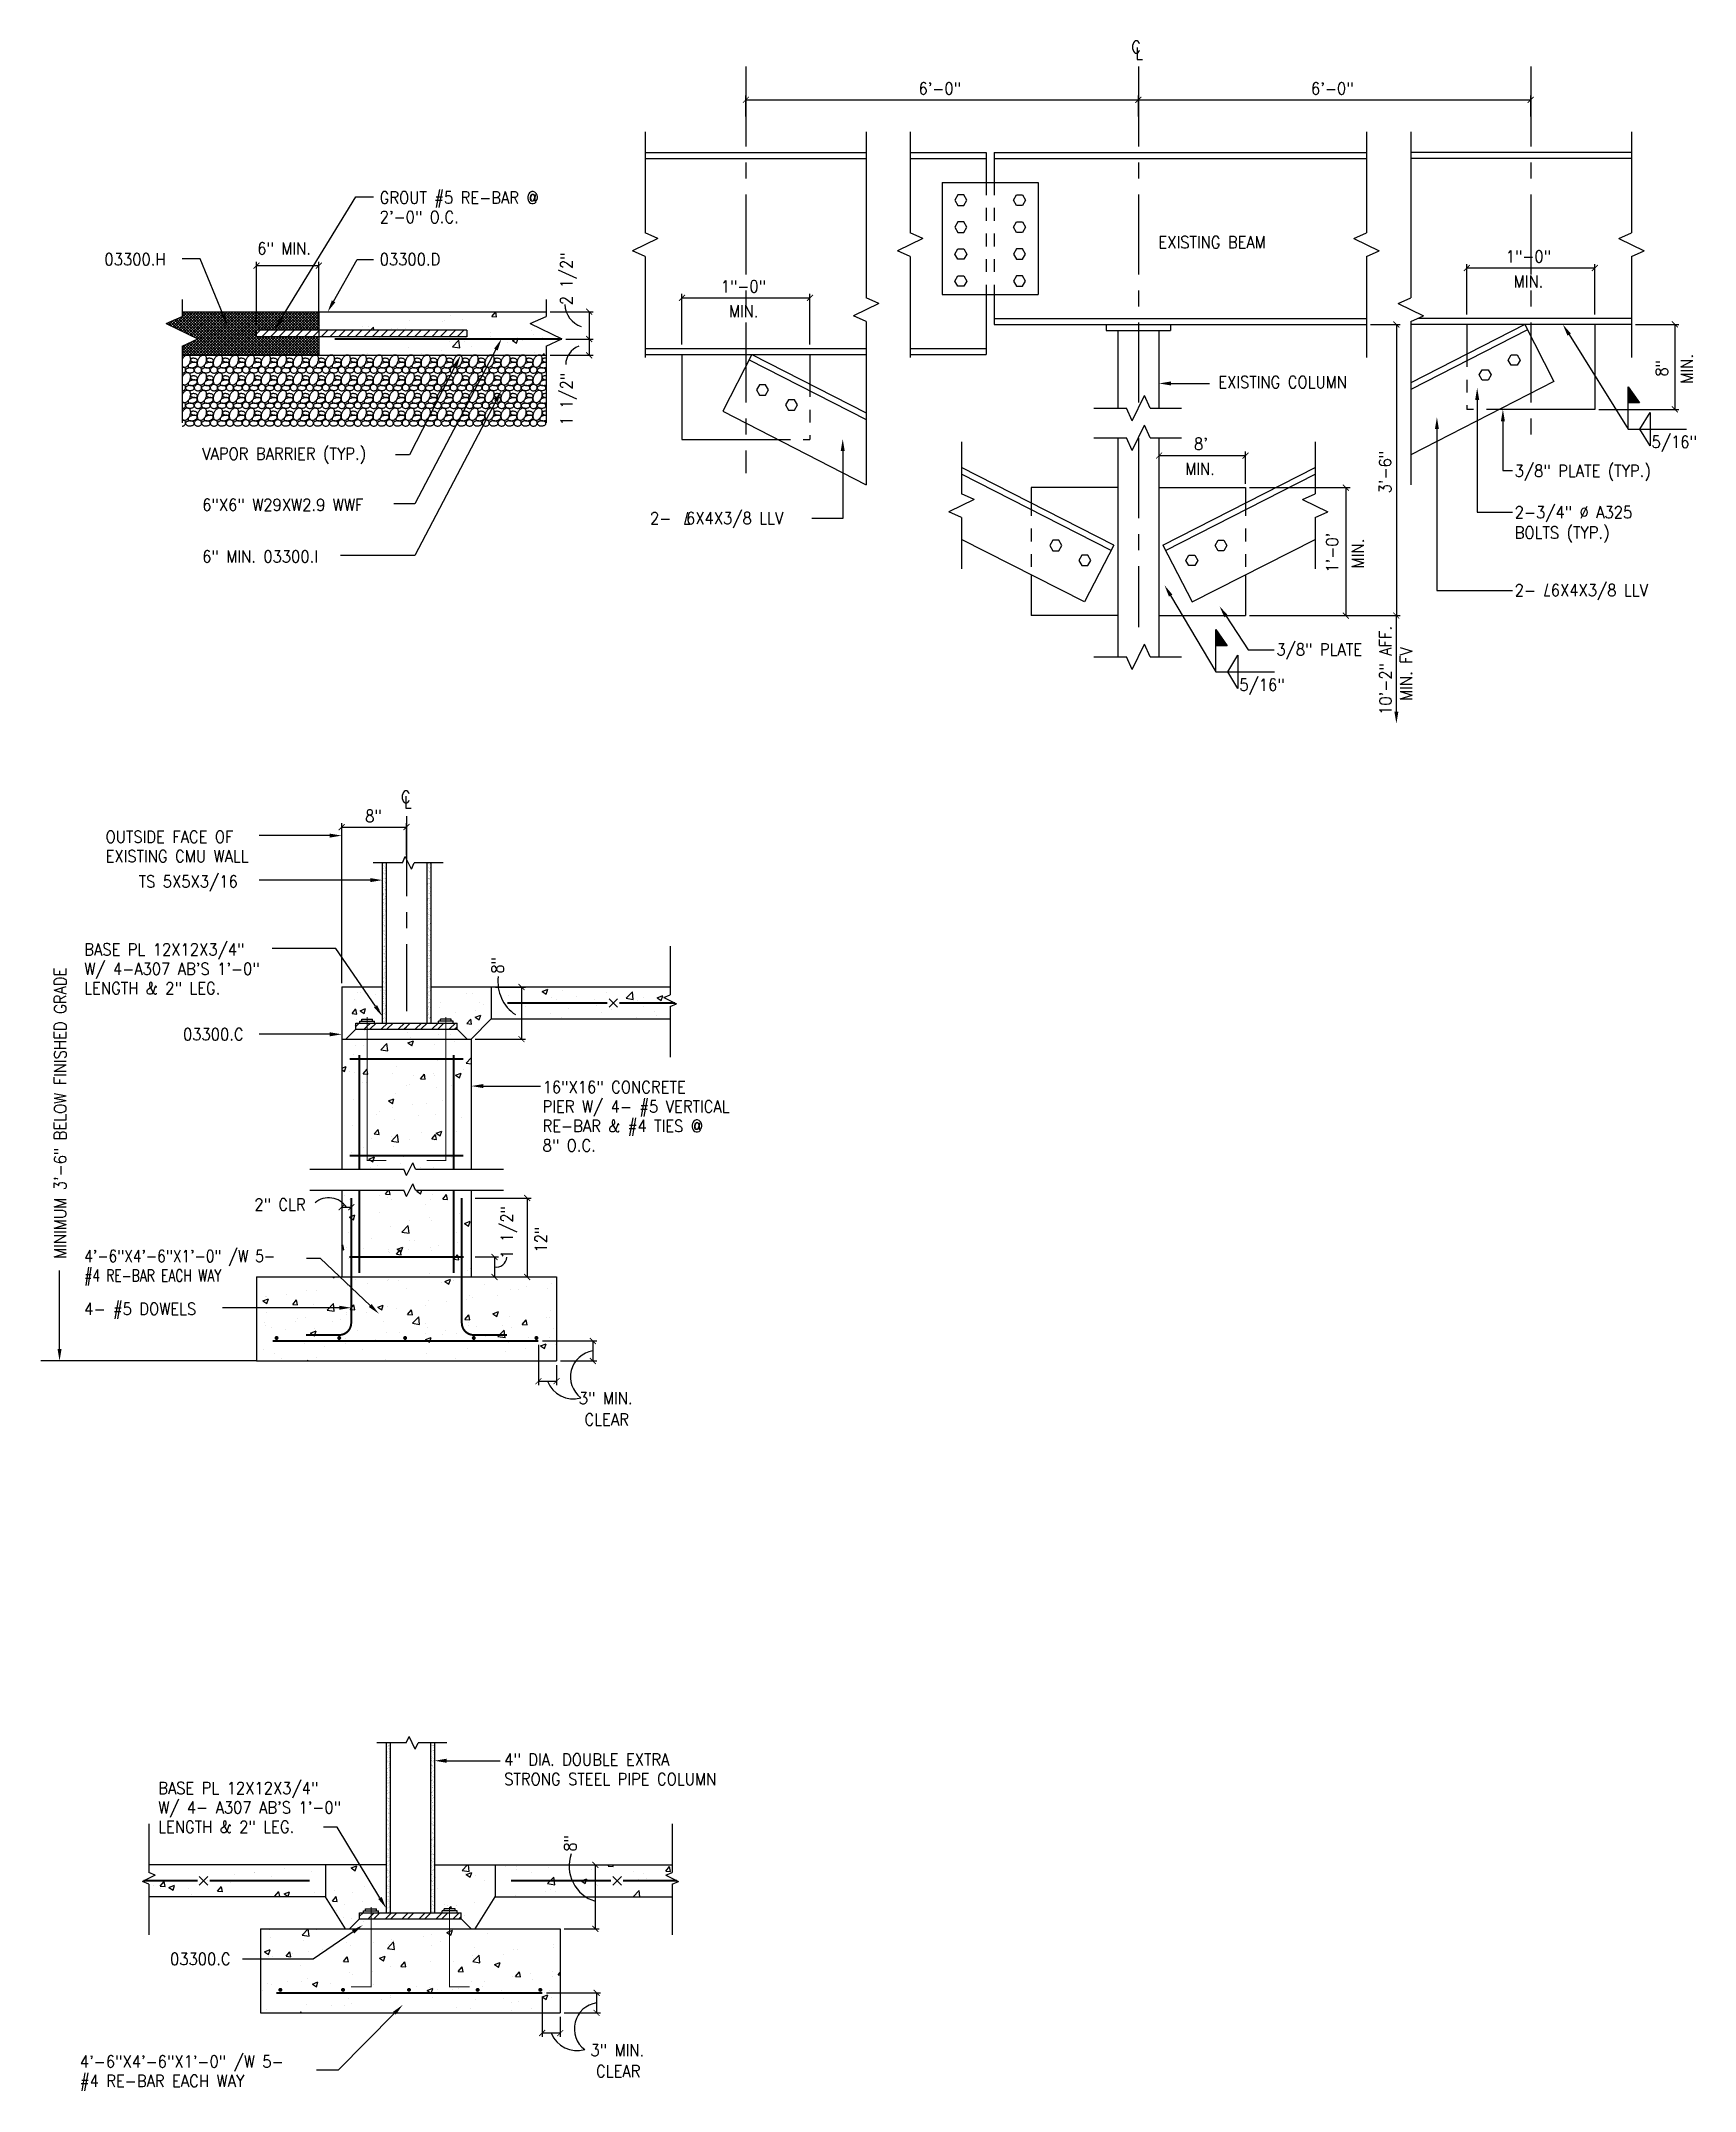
# Model space of a CAD drawing. Extents: x 10 to 698, y 9 to 300.
# Drawn here: x 494.82 to 507.74, y 9.17 to 25.18 of the extents above; entities that cross this region are included whole.
import ezdxf

# ---------------------------------------------------------------- set-up
doc = ezdxf.new("R2010")
doc.units = 0
doc.header["$LTSCALE"] = 0.5
doc.header["$MEASUREMENT"] = 0
for name, pattern in [('CENTER', [2, 1.25, -0.25, 0.25, -0.25]), ('HIDDEN', [0.375, 0.25, -0.125]), ('HIDDEN2', [0.1875, 0.125, -0.0625])]:
    doc.linetypes.add(name, pattern=pattern)
doc.layers.get('0').update_dxf_attribs({"linetype": 'CONTINUOUS'})
doc.layers.get('DEFPOINTS').update_dxf_attribs({"linetype": 'CONTINUOUS'})
for name, color, linetype in [('A-ANNO-DIMS', 7, 'CONTINUOUS'), ('A-ANNO-NOTE', 7, 'CONTINUOUS'), ('A-ANNO-NOTE-FINE', 8, 'CONTINUOUS'), ('A-ANNO-SYMB', 7, 'CONTINUOUS'), ('A-DETL-MBND', 2, 'CONTINUOUS'), ('A-DETL-MCUT', 2, 'CONTINUOUS'), ('A-DETL-PATT', 8, 'CONTINUOUS')]:
    doc.layers.add(name, color=color, linetype=linetype)
doc.styles.add('NOTE', font='romans.shx', dxfattribs={"width": 0.9})
doc.dimstyles.new('A1-1', dxfattribs={"dimtxt": 0.09375, "dimasz": 0.046875, "dimexe": 0.03125, "dimexo": 0.03125, "dimgap": 0.03125, "dimtad": 1, "dimdec": 8, "dimzin": 3, "dimdsep": 46, "dimlunit": 4, "dimtxsty": 'Standard', "dimblk1": 'ARCHTICK', "dimblk2": 'ARCHTICK', "dimsah": 1, "dimcen": 0.09375, "dimclrd": 256, "dimclre": 256, "dimclrt": 256, "dimadec": 0, "dimazin": 0, "dimtfac": 1, "dimtdec": 8, "dimtmove": 2, "dimatfit": 3, "dimldrblk": 'ARCHTICK', "dimfxl": 0, "dimtolj": 1, "dimtzin": 3, "dimarcsym": 0})

msp = doc.modelspace()

# ---------------------------------------------------------------- texts
at = {"layer": 'A-ANNO-DIMS', "style": 'NOTE', "width": 0.9}
for p in [(506.32378072, 23.25553496), (500.19245688, 23.02142215), (503.75733943, 21.789915)]:
    msp.add_text('MIN.', height=0.09375, dxfattribs=at).set_placement(p)
for p in [(507.72314213, 22.50410045), (505.153242, 21.06110416)]:
    msp.add_text('MIN.', height=0.09375, rotation=90, dxfattribs=at).set_placement(p)
at = {"layer": 'A-ANNO-NOTE', "style": 'NOTE'}
for s, width, p in [('C', 0.9, (503.33542542, 25.08628568)), ('L', 0.9, (503.36680097, 25.03612243)), ('GROUT #5 RE-BAR @', 0.9, (497.46451858, 23.90932633)), ('2\'-0" O.C.', 0.9, (497.46451858, 23.75754062)), ('EXISTING BEAM', 0.9, (503.54856685, 23.56106449)), ('03300.H', 0.9, (495.31484851, 23.42793162)), ('03300.D', 0.9, (497.46451858, 23.42793162)), ('EXISTING COLUMN', 0.9, (504.01610433, 22.46867725)), ('5/16"', 0.9, (507.40018343, 22.00117475)), ('VAPOR BARRIER (TYP.)', 0.9, (496.0782656, 21.90882597)), ('3/8" PLATE (TYP.)', 0.9, (506.33139263, 21.77491724)), ('6"X6" W29XW2.9 WWF', 0.9, (496.0782656, 21.50971313)), ('2-  6X4X3/8 LLV', 0.9, (499.57643508, 21.40547777)), ('2-3/4" %%c A325', 0.9, (506.33139263, 21.45150106)), ('BOLTS (TYP.)', 0.9, (506.33139263, 21.29256892)), ('6" MIN. 03300.I', 0.9, (496.0782656, 21.1058448)), ('2-  6X4X3/8 LLV', 0.9, (506.33139263, 20.8428931)), ('3/8" PLATE', 0.9, (504.46988823, 20.38008602)), ('5/16"', 0.9, (504.18051227, 20.10439873)), ('C', 0.9, (497.63022939, 19.22780528)), ('L', 0.9, (497.65347497, 19.18599327)), ('OUTSIDE FACE OF', 0.9, (495.32368118, 18.91655001)), ('EXISTING CMU WALL', 0.9, (495.32368118, 18.76476429)), ('TS 5X5X3/16', 0.9, (495.58226416, 18.56789884)), ('BASE PL 12X12X3/4"', 0.9, (495.15690848, 18.03691097)), ('W/ 4-A307 AB\'S 1\'-0"', 0.9, (495.15690848, 17.88512526)), ('LENGTH & 2" LEG.', 0.9, (495.15690848, 17.73333954)), ('03300.C', 0.9, (495.92801933, 17.37361631)), ('16"X16" CONCRETE', 0.9, (498.73747609, 16.96130331)), ('PIER W/ 4- #5 VERTICAL', 0.9, (498.73747609, 16.8095176)), ('RE-BAR & #4 TIES @', 0.9, (498.73747609, 16.65773188)), ('8" O.C.', 0.9, (498.73747609, 16.50594617)), ('4\'-6"X4\'-6"X1\'-0" /W 5-', 0.84375, (495.15690848, 15.6413318)), ('#4 RE-BAR EACH WAY', 0.75, (495.15690848, 15.48954608)), ('4- #5 DOWELS', 0.9, (495.15690848, 15.22922798)), ('4" DIA. DOUBLE EXTRA', 0.9, (498.43759604, 11.70766345)), ('BASE PL 12X12X3/4"', 0.9, (495.73425796, 11.48595247)), ('STRONG STEEL PIPE COLUMN', 0.9, (498.43759604, 11.55587774)), ('W/ 4- A307 AB\'S 1\'-0"', 0.9, (495.73425796, 11.33416676)), ('LENGTH & 2" LEG.', 0.9, (495.73425796, 11.18238104)), ('03300.C', 0.9, (495.82695773, 10.15038004)), ('4\'-6"X4\'-6"X1\'-0" /W 5-', 0.9, (495.12299404, 9.34890303)), ('#4 RE-BAR EACH WAY', 0.9, (495.12299404, 9.19711732))]:
    msp.add_text(s, height=0.09375, dxfattribs=dict(at, width=width)).set_placement(p)
at = {"layer": 'A-ANNO-NOTE', "style": 'NOTE', "width": 0.9}
for s, p in [('10\'-2" AFF.', (505.36923505, 19.91610843)), ('MIN. FV', (505.52987382, 20.02634429)), ('MINIMUM 3\'-6" BELOW FINISHED GRADE', (495.01624111, 15.66733105))]:
    msp.add_text(s, height=0.09375, rotation=90, dxfattribs=at).set_placement(p)

# ---------------------------------------------------------------- blocks, each defined once
blk = doc.blocks.new('*X334')
at = {"color": 0}
for p, q in [((496.503, 22.893), (496.531, 22.921)), ((496.545, 22.869), (496.597, 22.921)), ((496.611, 22.869), (496.663, 22.921)), ((496.678, 22.869), (496.73, 22.921)), ((496.744, 22.869), (496.796, 22.921)), ((496.81, 22.869), (496.862, 22.921)), ((496.877, 22.869), (496.929, 22.921)), ((496.943, 22.869), (496.99, 22.916)), ((496.99, 22.916), (496.995, 22.921)), ((497.009, 22.869), (497.061, 22.921)), ((497.076, 22.869), (497.127, 22.921)), ((497.142, 22.869), (497.194, 22.921)), ((497.208, 22.869), (497.26, 22.921)), ((497.274, 22.869), (497.326, 22.921)), ((497.341, 22.869), (497.393, 22.921)), ((497.407, 22.869), (497.459, 22.921)), ((497.473, 22.869), (497.525, 22.921)), ((497.54, 22.869), (497.591, 22.921)), ((497.606, 22.869), (497.658, 22.921)), ((497.672, 22.869), (497.724, 22.921)), ((497.738, 22.869), (497.79, 22.921)), ((497.805, 22.869), (497.857, 22.921)), ((497.871, 22.869), (497.923, 22.921)), ((497.937, 22.869), (497.989, 22.921)), ((498.004, 22.869), (498.056, 22.921)), ((498.07, 22.869), (498.122, 22.921)), ((498.136, 22.869), (498.145, 22.878))]:
    blk.add_line(p, q, dxfattribs=at)
blk = doc.blocks.new('*X333')
at = {"color": 0}
for p, q in [((495.848, 22.948), (495.964, 23.065)), ((495.863, 22.941), (495.986, 23.065)), ((495.877, 22.933), (496.009, 23.065)), ((495.892, 22.926), (496.031, 23.065)), ((495.907, 22.919), (496.053, 23.065)), ((495.921, 23.043), (495.942, 23.065)), ((495.922, 22.912), (496.075, 23.065)), ((496.269, 22.725), (495.93, 23.065)), ((495.934, 22.725), (496.274, 23.065)), ((495.937, 22.905), (496.097, 23.065)), ((496.291, 22.725), (495.952, 23.065)), ((495.952, 22.897), (496.119, 23.065)), ((495.956, 22.725), (496.296, 23.065)), ((495.967, 22.89), (496.141, 23.065)), ((496.313, 22.725), (495.974, 23.065)), ((495.978, 22.725), (496.318, 23.065)), ((495.982, 22.883), (496.163, 23.065)), ((496.336, 22.725), (495.996, 23.065)), ((495.996, 22.876), (496.185, 23.065)), ((496, 22.725), (496.34, 23.065)), ((496.011, 22.868), (496.207, 23.065)), ((496.358, 22.725), (496.018, 23.065)), ((496.022, 22.725), (496.362, 23.065)), ((496.026, 22.861), (496.23, 23.065)), ((496.38, 22.725), (496.04, 23.065)), ((496.041, 22.854), (496.252, 23.065)), ((496.045, 22.725), (496.384, 23.065)), ((496.402, 22.725), (496.062, 23.065)), ((496.067, 22.725), (496.406, 23.065)), ((496.424, 22.725), (496.084, 23.065)), ((496.089, 22.725), (496.428, 23.065)), ((496.446, 22.725), (496.106, 23.065)), ((496.111, 22.725), (496.45, 23.065)), ((496.468, 22.725), (496.129, 23.065)), ((496.133, 22.725), (496.473, 23.065)), ((496.49, 22.725), (496.151, 23.065)), ((496.155, 22.725), (496.495, 23.065)), ((496.512, 22.725), (496.173, 23.065)), ((496.177, 22.725), (496.517, 23.065)), ((496.534, 22.725), (496.195, 23.065)), ((496.199, 22.725), (496.539, 23.065)), ((496.557, 22.725), (496.217, 23.065)), ((496.221, 22.725), (496.561, 23.065)), ((496.579, 22.725), (496.239, 23.065)), ((496.243, 22.725), (496.583, 23.065)), ((496.601, 22.725), (496.261, 23.065)), ((496.266, 22.725), (496.605, 23.065)), ((496.623, 22.725), (496.283, 23.065)), ((496.288, 22.725), (496.627, 23.065)), ((496.645, 22.725), (496.305, 23.065)), ((496.503, 22.889), (496.327, 23.065)), ((496.503, 22.911), (496.35, 23.065)), ((496.515, 22.921), (496.372, 23.065)), ((496.538, 22.921), (496.394, 23.065)), ((496.56, 22.921), (496.416, 23.065)), ((496.582, 22.921), (496.438, 23.065)), ((496.604, 22.921), (496.46, 23.065)), ((496.626, 22.921), (496.482, 23.065)), ((496.648, 22.921), (496.504, 23.065)), ((496.506, 22.921), (496.649, 23.065)), ((496.67, 22.921), (496.526, 23.065)), ((496.528, 22.921), (496.671, 23.065)), ((496.692, 22.921), (496.548, 23.065)), ((496.55, 22.921), (496.694, 23.065)), ((496.714, 22.921), (496.571, 23.065)), ((496.572, 22.921), (496.716, 23.065)), ((496.736, 22.921), (496.593, 23.065)), ((496.594, 22.921), (496.738, 23.065)), ((496.759, 22.921), (496.615, 23.065)), ((496.616, 22.921), (496.76, 23.065)), ((496.781, 22.921), (496.637, 23.065)), ((496.638, 22.921), (496.782, 23.065)), ((496.803, 22.921), (496.659, 23.065)), ((496.66, 22.921), (496.804, 23.065)), ((496.825, 22.921), (496.681, 23.065)), ((496.682, 22.921), (496.826, 23.065)), ((496.847, 22.921), (496.703, 23.065)), ((496.704, 22.921), (496.848, 23.065)), ((496.869, 22.921), (496.725, 23.065)), ((496.726, 22.921), (496.87, 23.065)), ((496.891, 22.921), (496.747, 23.065)), ((496.749, 22.921), (496.892, 23.065)), ((496.913, 22.921), (496.769, 23.065)), ((496.771, 22.921), (496.915, 23.065)), ((496.935, 22.921), (496.791, 23.065)), ((496.793, 22.921), (496.937, 23.065)), ((496.957, 22.921), (496.814, 23.065)), ((496.815, 22.921), (496.959, 23.065)), ((496.979, 22.921), (496.836, 23.065)), ((496.837, 22.921), (496.981, 23.065)), ((496.99, 22.932), (496.858, 23.065)), ((496.99, 22.954), (496.88, 23.065)), ((496.99, 22.976), (496.902, 23.065)), ((496.99, 22.998), (496.924, 23.065)), ((496.99, 23.02), (496.946, 23.065)), ((496.99, 23.043), (496.968, 23.065)), ((495.804, 22.969), (495.8, 22.974)), ((495.803, 22.97), (495.813, 22.979)), ((495.847, 22.948), (495.815, 22.98)), ((495.818, 22.962), (495.853, 22.998)), ((495.89, 22.927), (495.83, 22.987)), ((495.833, 22.955), (495.893, 23.016)), ((495.933, 22.906), (495.845, 22.994)), ((495.976, 22.885), (495.861, 23.001)), ((496.019, 22.865), (495.876, 23.008)), ((496.181, 22.725), (495.891, 23.015)), ((496.203, 22.725), (495.906, 23.022)), ((496.247, 22.725), (495.921, 23.051)), ((496.225, 22.725), (495.921, 23.029)), ((496.31, 22.725), (496.503, 22.919)), ((496.859, 22.921), (496.99, 23.052)), ((496.881, 22.921), (496.99, 23.03)), ((496.903, 22.921), (496.99, 23.008)), ((496.925, 22.921), (496.99, 22.986)), ((496.947, 22.921), (496.99, 22.964)), ((496.97, 22.921), (496.99, 22.941)), ((495.921, 22.734), (496.035, 22.848)), ((495.921, 22.756), (495.995, 22.83)), ((495.921, 22.778), (495.955, 22.812)), ((495.982, 22.725), (495.921, 22.786)), ((495.96, 22.725), (495.921, 22.764)), ((495.938, 22.725), (495.921, 22.742)), ((496.004, 22.725), (495.929, 22.8)), ((496.026, 22.725), (495.944, 22.807)), ((496.048, 22.725), (495.959, 22.814)), ((496.07, 22.725), (495.975, 22.821)), ((496.093, 22.725), (495.99, 22.828)), ((496.115, 22.725), (496.005, 22.835)), ((496.137, 22.725), (496.02, 22.841)), ((496.159, 22.725), (496.036, 22.848)), ((496.332, 22.725), (496.503, 22.897)), ((496.354, 22.725), (496.503, 22.874)), ((496.376, 22.725), (496.52, 22.869)), ((496.398, 22.725), (496.542, 22.869)), ((496.42, 22.725), (496.564, 22.869)), ((496.442, 22.725), (496.586, 22.869)), ((496.464, 22.725), (496.608, 22.869)), ((496.487, 22.725), (496.63, 22.869)), ((496.509, 22.725), (496.652, 22.869)), ((496.667, 22.725), (496.523, 22.869)), ((496.531, 22.725), (496.675, 22.869)), ((496.689, 22.725), (496.545, 22.869)), ((496.553, 22.725), (496.697, 22.869)), ((496.711, 22.725), (496.567, 22.869)), ((496.575, 22.725), (496.719, 22.869)), ((496.733, 22.725), (496.589, 22.869)), ((496.597, 22.725), (496.741, 22.869)), ((496.755, 22.725), (496.612, 22.869)), ((496.619, 22.725), (496.763, 22.869)), ((496.778, 22.725), (496.634, 22.869)), ((496.641, 22.725), (496.785, 22.869)), ((496.8, 22.725), (496.656, 22.869)), ((496.663, 22.725), (496.807, 22.869)), ((496.822, 22.725), (496.678, 22.869)), ((496.685, 22.725), (496.829, 22.869)), ((496.844, 22.725), (496.7, 22.869)), ((496.708, 22.725), (496.851, 22.869)), ((496.866, 22.725), (496.722, 22.869)), ((496.73, 22.725), (496.873, 22.869)), ((496.888, 22.725), (496.744, 22.869)), ((496.752, 22.725), (496.896, 22.869)), ((496.91, 22.725), (496.766, 22.869)), ((496.774, 22.725), (496.918, 22.869)), ((496.932, 22.725), (496.788, 22.869)), ((496.796, 22.725), (496.94, 22.869)), ((496.954, 22.725), (496.81, 22.869)), ((496.818, 22.725), (496.962, 22.869)), ((496.976, 22.725), (496.833, 22.869)), ((496.84, 22.725), (496.984, 22.869)), ((496.99, 22.733), (496.855, 22.869)), ((496.862, 22.725), (496.99, 22.853)), ((496.99, 22.755), (496.877, 22.869)), ((496.884, 22.725), (496.99, 22.831)), ((496.99, 22.777), (496.899, 22.869)), ((496.906, 22.725), (496.99, 22.809)), ((496.99, 22.799), (496.921, 22.869)), ((496.928, 22.725), (496.99, 22.787)), ((496.99, 22.822), (496.943, 22.869)), ((496.951, 22.725), (496.99, 22.765)), ((496.99, 22.844), (496.965, 22.869)), ((496.973, 22.725), (496.99, 22.743)), ((496.99, 22.866), (496.987, 22.869))]:
    blk.add_line(p, q, dxfattribs=at)
blk = doc.blocks.new('*X332')
at = {"color": 0}
for p, q in [((497.278, 17.482), (497.305, 17.508)), ((497.346, 17.462), (497.367, 17.483)), ((497.367, 17.483), (497.393, 17.508)), ((497.39, 17.462), (497.437, 17.508)), ((497.479, 17.462), (497.526, 17.508)), ((497.523, 17.462), (497.57, 17.508)), ((497.611, 17.462), (497.658, 17.508)), ((497.655, 17.462), (497.674, 17.48)), ((497.674, 17.48), (497.702, 17.508)), ((497.744, 17.462), (497.791, 17.508)), ((497.788, 17.462), (497.835, 17.508)), ((497.876, 17.462), (497.923, 17.508)), ((497.921, 17.462), (497.967, 17.508)), ((498.009, 17.462), (498.056, 17.508)), ((498.053, 17.462), (498.071, 17.479))]:
    blk.add_line(p, q, dxfattribs=at)
blk = doc.blocks.new('*X331')
at = {"color": 0}
for p, q in [((497.863, 17.788), (497.868, 17.785)), ((497.868, 17.785), (497.87, 17.79)), ((497.249, 17.583), (497.279, 17.619)), ((497.272, 17.696), (497.272, 17.696)), ((497.286, 17.579), (497.279, 17.618)), ((497.294, 17.746), (497.294, 17.746)), ((497.312, 17.604), (497.355, 17.621)), ((497.315, 17.749), (497.315, 17.749)), ((497.343, 17.583), (497.355, 17.621)), ((497.435, 17.732), (497.435, 17.732)), ((497.474, 17.766), (497.474, 17.766)), ((497.932, 17.629), (497.932, 17.629)), ((497.94, 17.668), (497.94, 17.668)), ((498.142, 17.738), (498.142, 17.738)), ((498.193, 17.737), (498.193, 17.737)), ((498.247, 17.669), (498.247, 17.669)), ((498.273, 17.654), (498.273, 17.654)), ((498.451, 17.641), (498.451, 17.641)), ((498.475, 17.724), (498.475, 17.724)), ((498.572, 17.716), (498.572, 17.716)), ((498.607, 17.64), (498.607, 17.64)), ((498.735, 17.756), (498.779, 17.773)), ((498.735, 17.756), (498.766, 17.735)), ((498.766, 17.735), (498.779, 17.772)), ((498.809, 17.709), (498.809, 17.709)), ((498.846, 17.693), (498.846, 17.693)), ((498.893, 17.76), (498.893, 17.76)), ((498.941, 17.625), (498.941, 17.625)), ((499.002, 17.714), (499.002, 17.714)), ((499.142, 17.695), (499.142, 17.695)), ((499.161, 17.643), (499.161, 17.643)), ((499.239, 17.745), (499.239, 17.745)), ((499.391, 17.702), (499.44, 17.752)), ((499.391, 17.702), (499.446, 17.693)), ((499.446, 17.693), (499.44, 17.752)), ((499.476, 17.681), (499.476, 17.681)), ((499.525, 17.639), (499.525, 17.639)), ((499.526, 17.706), (499.526, 17.706)), ((499.633, 17.706), (499.677, 17.723)), ((499.633, 17.706), (499.664, 17.685)), ((499.664, 17.685), (499.677, 17.722)), ((497.249, 17.583), (497.286, 17.579)), ((497.27, 17.486), (497.27, 17.486)), ((497.286, 17.538), (497.286, 17.538)), ((497.312, 17.604), (497.343, 17.583)), ((497.464, 17.612), (497.464, 17.612)), ((498.058, 17.589), (498.058, 17.589)), ((498.068, 17.456), (498.068, 17.456)), ((498.146, 17.504), (498.176, 17.54)), ((498.146, 17.504), (498.183, 17.501)), ((498.183, 17.501), (498.176, 17.54)), ((498.21, 17.554), (498.254, 17.571)), ((498.21, 17.554), (498.241, 17.533)), ((498.214, 17.61), (498.214, 17.61)), ((498.24, 17.461), (498.24, 17.461)), ((498.241, 17.533), (498.254, 17.571)), ((498.797, 17.581), (498.797, 17.581)), ((498.885, 17.552), (498.885, 17.552)), ((499.201, 17.592), (499.201, 17.592)), ((499.274, 17.611), (499.274, 17.611)), ((499.469, 17.55), (499.469, 17.55)), ((499.608, 17.597), (499.608, 17.597)), ((499.626, 17.571), (499.626, 17.571)), ((497.278, 17.33), (497.278, 17.33)), ((497.339, 17.33), (497.339, 17.33)), ((497.35, 17.448), (497.35, 17.448)), ((497.473, 17.3), (497.521, 17.35)), ((497.473, 17.3), (497.528, 17.291)), ((497.528, 17.291), (497.521, 17.35)), ((497.603, 17.377), (497.603, 17.377)), ((497.684, 17.434), (497.684, 17.434)), ((497.685, 17.353), (497.729, 17.37)), ((497.685, 17.353), (497.716, 17.332)), ((497.703, 17.393), (497.703, 17.393)), ((497.716, 17.331), (497.729, 17.369)), ((497.894, 17.343), (497.894, 17.343)), ((497.924, 17.421), (497.924, 17.421)), ((498.017, 17.42), (498.017, 17.42)), ((498.05, 17.363), (498.05, 17.363)), ((497.169, 17.155), (497.203, 17.168)), ((497.169, 17.145), (497.191, 17.13)), ((497.191, 17.13), (497.203, 17.168)), ((497.262, 17.26), (497.262, 17.26)), ((497.336, 17.113), (497.366, 17.148)), ((497.367, 17.14), (497.366, 17.148)), ((497.373, 17.109), (497.367, 17.14)), ((497.499, 17.291), (497.499, 17.291)), ((497.595, 17.169), (497.595, 17.169)), ((497.916, 17.213), (497.916, 17.213)), ((498.122, 17.148), (498.122, 17.148)), ((498.14, 17.196), (498.18, 17.238)), ((498.14, 17.196), (498.18, 17.19)), ((497.228, 17.129), (497.228, 17.129)), ((497.271, 17.122), (497.271, 17.122)), ((497.334, 17.044), (497.334, 17.044)), ((497.336, 17.113), (497.367, 17.11)), ((497.36, 17.045), (497.36, 17.045)), ((497.367, 17.11), (497.373, 17.109)), ((497.562, 17.115), (497.562, 17.115)), ((497.677, 17.02), (497.677, 17.02)), ((497.694, 17.031), (497.694, 17.031)), ((497.729, 17.096), (497.729, 17.096)), ((497.784, 17.073), (497.814, 17.109)), ((497.784, 17.073), (497.821, 17.07)), ((497.821, 17.07), (497.814, 17.109)), ((497.886, 17.117), (497.886, 17.117)), ((497.895, 17.101), (497.895, 17.101)), ((497.909, 17.005), (497.909, 17.005)), ((498.027, 17.017), (498.027, 17.017)), ((498.042, 17.083), (498.042, 17.083)), ((498.058, 17.101), (498.102, 17.118)), ((498.058, 17.101), (498.089, 17.08)), ((498.089, 17.08), (498.102, 17.118)), ((497.263, 16.914), (497.263, 16.914)), ((497.313, 16.957), (497.313, 16.957)), ((497.463, 16.82), (497.463, 16.82)), ((497.533, 16.9), (497.576, 16.916)), ((497.533, 16.9), (497.564, 16.879)), ((497.564, 16.878), (497.576, 16.916)), ((497.565, 16.85), (497.565, 16.85)), ((497.588, 16.961), (497.588, 16.961)), ((497.721, 16.87), (497.721, 16.87)), ((497.827, 16.883), (497.827, 16.883)), ((497.958, 16.902), (497.958, 16.902)), ((497.17, 16.798), (497.17, 16.798)), ((497.256, 16.706), (497.256, 16.706)), ((497.422, 16.642), (497.453, 16.678)), ((497.437, 16.797), (497.437, 16.797)), ((497.46, 16.639), (497.453, 16.678)), ((497.58, 16.753), (497.58, 16.753)), ((497.771, 16.783), (497.771, 16.783)), ((497.793, 16.655), (497.793, 16.655)), ((497.901, 16.797), (497.901, 16.797)), ((497.906, 16.648), (497.95, 16.665)), ((497.937, 16.627), (497.95, 16.664)), ((498.066, 16.664), (498.066, 16.664)), ((498.105, 16.769), (498.105, 16.769)), ((497.248, 16.498), (497.248, 16.498)), ((497.337, 16.539), (497.337, 16.539)), ((497.4, 16.603), (497.4, 16.603)), ((497.422, 16.642), (497.46, 16.639)), ((497.556, 16.587), (497.604, 16.638)), ((497.556, 16.587), (497.611, 16.579)), ((497.557, 16.624), (497.557, 16.624)), ((497.573, 16.545), (497.573, 16.545)), ((497.611, 16.578), (497.604, 16.638)), ((497.701, 16.602), (497.701, 16.602)), ((497.871, 16.603), (497.901, 16.639)), ((497.871, 16.603), (497.908, 16.6)), ((497.894, 16.589), (497.894, 16.589)), ((497.908, 16.6), (497.901, 16.639)), ((497.906, 16.648), (497.937, 16.627)), ((497.316, 16.478), (497.316, 16.478)), ((497.381, 16.446), (497.424, 16.463)), ((497.381, 16.446), (497.412, 16.425)), ((497.392, 16.377), (497.392, 16.377)), ((497.412, 16.425), (497.424, 16.463)), ((497.448, 16.394), (497.448, 16.394)), ((497.629, 16.409), (497.629, 16.409)), ((497.649, 16.464), (497.649, 16.464)), ((497.781, 16.38), (497.781, 16.38)), ((497.886, 16.381), (497.886, 16.381)), ((497.983, 16.449), (497.983, 16.449)), ((498.024, 16.461), (498.024, 16.461))]:
    blk.add_line(p, q, dxfattribs=at)
blk = doc.blocks.new('*X330')
at = {"color": 0}
for p, q in [((497.509, 16.172), (497.535, 16.203)), ((497.547, 16.169), (497.54, 16.203)), ((497.754, 16.195), (497.776, 16.203)), ((497.754, 16.195), (497.785, 16.174)), ((497.785, 16.173), (497.795, 16.203)), ((497.191, 16.16), (497.191, 16.16)), ((497.228, 16.131), (497.228, 16.131)), ((497.233, 16.082), (497.233, 16.082)), ((497.311, 16.166), (497.311, 16.166)), ((497.461, 16.029), (497.461, 16.029)), ((497.465, 16.162), (497.465, 16.162)), ((497.509, 16.172), (497.547, 16.169)), ((497.525, 16.146), (497.525, 16.146)), ((497.557, 16.129), (497.557, 16.129)), ((497.825, 16.091), (497.825, 16.091)), ((497.859, 16.132), (497.859, 16.132)), ((497.878, 16.173), (497.878, 16.173)), ((497.957, 16.133), (497.988, 16.169)), ((497.957, 16.133), (497.995, 16.13)), ((497.995, 16.129), (497.988, 16.169)), ((498.088, 16.019), (498.088, 16.019)), ((497.225, 15.874), (497.225, 15.874)), ((497.229, 15.993), (497.272, 16.01)), ((497.229, 15.993), (497.26, 15.972)), ((497.26, 15.972), (497.272, 16.01)), ((497.3, 15.916), (497.3, 15.916)), ((497.55, 15.921), (497.55, 15.921)), ((497.638, 15.875), (497.687, 15.926)), ((497.638, 15.875), (497.694, 15.866)), ((497.694, 15.866), (497.687, 15.925)), ((497.695, 15.968), (497.695, 15.968)), ((497.851, 15.988), (497.851, 15.988)), ((497.871, 15.965), (497.871, 15.965)), ((498.064, 15.873), (498.064, 15.873)), ((498.127, 15.943), (498.171, 15.96)), ((498.127, 15.943), (498.158, 15.922)), ((498.158, 15.922), (498.171, 15.959)), ((497.169, 15.766), (497.178, 15.777)), ((497.169, 15.74), (497.185, 15.738)), ((497.185, 15.738), (497.178, 15.777)), ((497.202, 15.757), (497.202, 15.757)), ((497.335, 15.748), (497.335, 15.748)), ((497.403, 15.826), (497.403, 15.826)), ((497.531, 15.721), (497.531, 15.721)), ((497.535, 15.742), (497.535, 15.742)), ((497.542, 15.713), (497.542, 15.713)), ((497.596, 15.702), (497.626, 15.738)), ((497.596, 15.702), (497.633, 15.699)), ((497.602, 15.741), (497.645, 15.758)), ((497.602, 15.741), (497.633, 15.72)), ((497.633, 15.699), (497.626, 15.738)), ((497.633, 15.72), (497.645, 15.758)), ((497.687, 15.742), (497.687, 15.742)), ((497.699, 15.81), (497.699, 15.81)), ((497.737, 15.812), (497.737, 15.812)), ((497.863, 15.757), (497.863, 15.757)), ((497.869, 15.728), (497.869, 15.728)), ((497.924, 15.773), (497.924, 15.773)), ((498.059, 15.681), (498.074, 15.699)), ((498.071, 15.798), (498.071, 15.798)), ((498.078, 15.681), (498.074, 15.698)), ((498.179, 15.797), (498.179, 15.797)), ((497.218, 15.666), (497.218, 15.666)), ((497.856, 15.549), (497.856, 15.549)), ((498.044, 15.663), (498.059, 15.681)), ((498.044, 15.663), (498.082, 15.66)), ((498.082, 15.659), (498.078, 15.681)), ((498.154, 15.578), (498.154, 15.578)), ((498.171, 15.589), (498.171, 15.589)), ((496.573, 15.374), (496.573, 15.374)), ((496.735, 15.391), (496.735, 15.391)), ((496.894, 15.418), (496.894, 15.418)), ((496.945, 15.523), (496.945, 15.523)), ((496.971, 15.423), (496.971, 15.423)), ((497.099, 15.525), (497.108, 15.519)), ((497.108, 15.519), (497.11, 15.525)), ((497.21, 15.458), (497.21, 15.458)), ((497.279, 15.509), (497.279, 15.509)), ((497.309, 15.375), (497.309, 15.375)), ((497.366, 15.475), (497.366, 15.475)), ((497.523, 15.495), (497.523, 15.495)), ((497.535, 15.505), (497.535, 15.505)), ((497.613, 15.495), (497.613, 15.495)), ((497.674, 15.437), (497.674, 15.437)), ((497.759, 15.526), (497.759, 15.526)), ((497.946, 15.481), (497.946, 15.481)), ((497.975, 15.49), (498.018, 15.507)), ((497.975, 15.49), (498.006, 15.469)), ((498.006, 15.468), (498.018, 15.506)), ((498.038, 15.5), (498.038, 15.5)), ((498.164, 15.38), (498.164, 15.38)), ((498.28, 15.466), (498.28, 15.466)), ((498.383, 15.384), (498.383, 15.384)), ((498.488, 15.427), (498.488, 15.427)), ((498.552, 15.425), (498.552, 15.425)), ((498.614, 15.452), (498.614, 15.452)), ((498.777, 15.436), (498.777, 15.436)), ((498.809, 15.471), (498.809, 15.471)), ((496.551, 15.338), (496.595, 15.355)), ((496.551, 15.338), (496.582, 15.317)), ((496.578, 15.371), (496.578, 15.371)), ((496.58, 15.249), (496.58, 15.249)), ((496.582, 15.317), (496.595, 15.355)), ((496.786, 15.31), (496.816, 15.346)), ((496.786, 15.31), (496.823, 15.307)), ((496.823, 15.307), (496.816, 15.346)), ((496.945, 15.312), (496.945, 15.312)), ((497.054, 15.266), (497.103, 15.317)), ((497.054, 15.266), (497.11, 15.258)), ((497.11, 15.257), (497.103, 15.317)), ((497.202, 15.25), (497.202, 15.25)), ((497.202, 15.228), (497.202, 15.228)), ((497.234, 15.271), (497.264, 15.307)), ((497.234, 15.271), (497.272, 15.268)), ((497.272, 15.268), (497.264, 15.307)), ((497.358, 15.249), (497.358, 15.249)), ((497.45, 15.288), (497.493, 15.305)), ((497.45, 15.288), (497.481, 15.267)), ((497.459, 15.237), (497.459, 15.237)), ((497.481, 15.267), (497.493, 15.305)), ((497.527, 15.296), (497.527, 15.296)), ((497.595, 15.28), (497.595, 15.28)), ((497.683, 15.232), (497.713, 15.268)), ((497.683, 15.232), (497.72, 15.229)), ((497.72, 15.228), (497.713, 15.268)), ((497.721, 15.163), (497.77, 15.214)), ((497.823, 15.3), (497.823, 15.3)), ((497.848, 15.34), (497.848, 15.34)), ((497.99, 15.332), (497.99, 15.332)), ((498.131, 15.193), (498.161, 15.229)), ((498.146, 15.352), (498.146, 15.352)), ((498.168, 15.189), (498.161, 15.228)), ((498.188, 15.363), (498.188, 15.363)), ((498.348, 15.238), (498.392, 15.255)), ((498.348, 15.238), (498.379, 15.217)), ((498.379, 15.217), (498.392, 15.255)), ((498.481, 15.219), (498.481, 15.219)), ((498.802, 15.263), (498.802, 15.263)), ((496.566, 15.166), (496.566, 15.166)), ((496.57, 15.145), (496.57, 15.145)), ((496.622, 15.134), (496.622, 15.134)), ((496.73, 15.112), (496.73, 15.112)), ((496.807, 15.176), (496.807, 15.176)), ((496.824, 15.203), (496.824, 15.203)), ((496.887, 15.21), (496.887, 15.21)), ((496.924, 15.087), (496.968, 15.103)), ((496.924, 15.087), (496.955, 15.066)), ((496.955, 15.12), (496.955, 15.12)), ((496.955, 15.065), (496.968, 15.103)), ((497.094, 15.175), (497.094, 15.175)), ((497.157, 15.189), (497.157, 15.189)), ((497.289, 15.105), (497.289, 15.105)), ((497.491, 15.175), (497.491, 15.175)), ((497.519, 15.088), (497.519, 15.088)), ((497.623, 15.091), (497.623, 15.091)), ((497.721, 15.163), (497.777, 15.154)), ((497.777, 15.154), (497.77, 15.213)), ((497.823, 15.037), (497.866, 15.053)), ((497.825, 15.161), (497.825, 15.161)), ((497.825, 15.085), (497.825, 15.085)), ((497.84, 15.132), (497.84, 15.132)), ((497.956, 15.077), (497.956, 15.077)), ((497.982, 15.106), (497.982, 15.106)), ((498.062, 15.081), (498.062, 15.081)), ((498.131, 15.193), (498.168, 15.19)), ((498.156, 15.172), (498.156, 15.172)), ((498.158, 15.147), (498.158, 15.147)), ((498.218, 15.137), (498.218, 15.137)), ((498.29, 15.063), (498.29, 15.063)), ((498.388, 15.059), (498.437, 15.11)), ((498.388, 15.059), (498.444, 15.051)), ((498.427, 15.144), (498.427, 15.144)), ((498.444, 15.05), (498.437, 15.11)), ((498.492, 15.133), (498.492, 15.133)), ((498.579, 15.154), (498.609, 15.19)), ((498.579, 15.154), (498.617, 15.15)), ((498.617, 15.15), (498.609, 15.189)), ((498.613, 15.189), (498.613, 15.189)), ((498.77, 15.21), (498.77, 15.21)), ((498.791, 15.206), (498.791, 15.206)), ((498.794, 15.055), (498.794, 15.055)), ((498.826, 15.119), (498.826, 15.119)), ((496.558, 14.958), (496.558, 14.958)), ((496.643, 14.93), (496.643, 14.93)), ((496.879, 15.002), (496.879, 15.002)), ((496.969, 14.894), (496.969, 14.894)), ((497.037, 14.982), (497.037, 14.982)), ((497.194, 15.002), (497.194, 15.002)), ((497.195, 15.042), (497.195, 15.042)), ((497.333, 14.956), (497.333, 14.956)), ((497.43, 15.033), (497.43, 15.033)), ((497.698, 15.019), (497.698, 15.019)), ((497.823, 15.037), (497.854, 15.016)), ((497.833, 14.924), (497.833, 14.924)), ((497.854, 15.015), (497.866, 15.053)), ((498.148, 14.964), (498.148, 14.964)), ((498.449, 14.943), (498.449, 14.943)), ((498.473, 15.011), (498.473, 15.011)), ((498.605, 14.963), (498.605, 14.963)), ((498.624, 15.049), (498.624, 15.049)), ((498.721, 14.987), (498.765, 15.003)), ((498.721, 14.987), (498.752, 14.966)), ((498.752, 14.965), (498.765, 15.003)), ((498.842, 14.994), (498.842, 14.994)), ((496.699, 14.886), (496.699, 14.886)), ((496.896, 14.869), (496.903, 14.876)), ((496.904, 14.869), (496.903, 14.876)), ((497.033, 14.872), (497.033, 14.872)), ((497.512, 14.88), (497.512, 14.88)), ((498.054, 14.891), (498.054, 14.891))]:
    blk.add_line(p, q, dxfattribs=at)
blk = doc.blocks.new('*X329')
at = {"color": 0}
for p, q in [((497.308, 10.531), (497.335, 10.558)), ((497.376, 10.511), (497.397, 10.532)), ((497.397, 10.532), (497.423, 10.558)), ((497.42, 10.511), (497.467, 10.558)), ((497.509, 10.511), (497.556, 10.558)), ((497.553, 10.511), (497.6, 10.558)), ((497.641, 10.511), (497.688, 10.558)), ((497.685, 10.511), (497.704, 10.53)), ((497.704, 10.53), (497.732, 10.558)), ((497.774, 10.511), (497.821, 10.558)), ((497.818, 10.511), (497.865, 10.558)), ((497.906, 10.511), (497.953, 10.558)), ((497.951, 10.511), (497.997, 10.558)), ((498.039, 10.511), (498.086, 10.558)), ((498.083, 10.511), (498.101, 10.528))]:
    blk.add_line(p, q, dxfattribs=at)
blk = doc.blocks.new('*X328')
at = {"color": 0}
for p, q in [((495.664, 10.918), (495.664, 10.918)), ((496.725, 10.907), (496.725, 10.907)), ((497.243, 10.908), (497.287, 10.924)), ((497.243, 10.908), (497.274, 10.887)), ((497.258, 10.927), (497.258, 10.927)), ((497.274, 10.886), (497.287, 10.924)), ((498.109, 10.889), (498.151, 10.933)), ((498.165, 10.88), (498.158, 10.933)), ((498.45, 10.922), (498.45, 10.922)), ((498.531, 10.92), (498.531, 10.92)), ((498.533, 10.894), (498.533, 10.894)), ((498.784, 10.908), (498.784, 10.908)), ((499.117, 10.894), (499.117, 10.894)), ((499.25, 10.923), (499.259, 10.933)), ((499.25, 10.923), (499.288, 10.919)), ((499.288, 10.919), (499.285, 10.933)), ((499.699, 10.883), (499.729, 10.919)), ((499.736, 10.88), (499.729, 10.919)), ((495.701, 10.772), (495.701, 10.772)), ((495.751, 10.766), (495.781, 10.802)), ((495.751, 10.766), (495.788, 10.763)), ((495.756, 10.749), (495.756, 10.749)), ((495.788, 10.763), (495.781, 10.802)), ((495.819, 10.756), (495.863, 10.773)), ((495.819, 10.756), (495.851, 10.735)), ((495.851, 10.735), (495.863, 10.772)), ((495.937, 10.804), (495.937, 10.804)), ((495.972, 10.75), (495.972, 10.75)), ((496.121, 10.811), (496.121, 10.811)), ((496.199, 10.727), (496.229, 10.763)), ((496.236, 10.723), (496.229, 10.762)), ((496.297, 10.796), (496.297, 10.796)), ((496.332, 10.856), (496.332, 10.856)), ((496.485, 10.874), (496.485, 10.874)), ((496.488, 10.876), (496.488, 10.876)), ((496.618, 10.84), (496.618, 10.84)), ((496.933, 10.88), (496.933, 10.88)), ((497.112, 10.733), (497.112, 10.733)), ((497.349, 10.765), (497.349, 10.765)), ((497.9, 10.837), (497.9, 10.837)), ((497.918, 10.751), (497.918, 10.751)), ((498.109, 10.889), (498.165, 10.881)), ((498.137, 10.868), (498.137, 10.868)), ((498.141, 10.858), (498.185, 10.874)), ((498.141, 10.858), (498.172, 10.837)), ((498.172, 10.836), (498.185, 10.874)), ((498.212, 10.85), (498.212, 10.85)), ((498.282, 10.814), (498.282, 10.814)), ((498.647, 10.876), (498.647, 10.876)), ((498.776, 10.786), (498.825, 10.836)), ((498.776, 10.786), (498.832, 10.777)), ((498.796, 10.739), (498.796, 10.739)), ((498.832, 10.777), (498.825, 10.836)), ((499.039, 10.807), (499.083, 10.824)), ((499.039, 10.807), (499.07, 10.786)), ((499.07, 10.786), (499.083, 10.824)), ((499.155, 10.778), (499.155, 10.778)), ((499.161, 10.802), (499.161, 10.802)), ((499.165, 10.773), (499.165, 10.773)), ((499.311, 10.798), (499.311, 10.798)), ((499.444, 10.683), (499.492, 10.733)), ((499.451, 10.88), (499.451, 10.88)), ((499.486, 10.817), (499.486, 10.817)), ((499.498, 10.683), (499.492, 10.733)), ((499.525, 10.864), (499.525, 10.864)), ((499.548, 10.829), (499.548, 10.829)), ((499.699, 10.883), (499.736, 10.88)), ((495.993, 10.702), (495.993, 10.702)), ((496.199, 10.727), (496.236, 10.724)), ((496.326, 10.688), (496.326, 10.688)), ((496.647, 10.688), (496.677, 10.724)), ((496.647, 10.688), (496.685, 10.684)), ((496.685, 10.684), (496.677, 10.723)), ((496.718, 10.706), (496.761, 10.723)), ((496.718, 10.706), (496.749, 10.685)), ((496.749, 10.685), (496.761, 10.722)), ((496.955, 10.713), (496.955, 10.713)), ((497.096, 10.649), (497.126, 10.684)), ((497.096, 10.649), (497.133, 10.645)), ((497.133, 10.645), (497.126, 10.684)), ((497.126, 10.575), (497.126, 10.575)), ((497.189, 10.626), (497.189, 10.626)), ((497.25, 10.719), (497.25, 10.719)), ((497.327, 10.645), (497.327, 10.645)), ((497.972, 10.622), (497.972, 10.622)), ((497.995, 10.617), (497.995, 10.617)), ((498.008, 10.589), (498.022, 10.606)), ((498.025, 10.589), (498.022, 10.606)), ((498.067, 10.614), (498.067, 10.614)), ((498.204, 10.642), (498.204, 10.642)), ((498.523, 10.694), (498.523, 10.694)), ((498.525, 10.686), (498.525, 10.686)), ((498.76, 10.726), (498.76, 10.726)), ((498.841, 10.726), (498.841, 10.726)), ((496.603, 10.424), (496.603, 10.424)), ((496.858, 10.384), (496.905, 10.433)), ((496.913, 10.375), (496.907, 10.433)), ((496.974, 10.426), (496.974, 10.426)), ((497.184, 10.518), (497.184, 10.518)), ((497.243, 10.511), (497.243, 10.511)), ((497.338, 10.489), (497.338, 10.489)), ((497.459, 10.561), (497.459, 10.561)), ((497.989, 10.404), (498.033, 10.421)), ((498.02, 10.383), (498.033, 10.421)), ((498.126, 10.533), (498.126, 10.533)), ((498.197, 10.434), (498.197, 10.434)), ((498.202, 10.427), (498.202, 10.427)), ((496.536, 10.356), (496.536, 10.356)), ((496.566, 10.253), (496.609, 10.27)), ((496.566, 10.253), (496.597, 10.232)), ((496.597, 10.231), (496.609, 10.269)), ((496.609, 10.364), (496.609, 10.364)), ((496.734, 10.218), (496.764, 10.254)), ((496.771, 10.214), (496.764, 10.253)), ((496.858, 10.384), (496.913, 10.375)), ((496.869, 10.342), (496.869, 10.342)), ((496.911, 10.256), (496.911, 10.256)), ((497.02, 10.272), (497.02, 10.272)), ((497.203, 10.328), (497.203, 10.328)), ((497.235, 10.303), (497.235, 10.303)), ((497.415, 10.324), (497.415, 10.324)), ((497.525, 10.28), (497.574, 10.331)), ((497.525, 10.28), (497.58, 10.272)), ((497.537, 10.314), (497.537, 10.314)), ((497.556, 10.347), (497.556, 10.347)), ((497.571, 10.344), (497.571, 10.344)), ((497.58, 10.271), (497.574, 10.331)), ((497.577, 10.27), (497.577, 10.27)), ((497.808, 10.375), (497.808, 10.375)), ((497.87, 10.299), (497.87, 10.299)), ((497.872, 10.387), (497.872, 10.387)), ((497.942, 10.333), (497.942, 10.333)), ((497.989, 10.404), (498.02, 10.383)), ((498.204, 10.285), (498.204, 10.285)), ((498.306, 10.395), (498.306, 10.395)), ((498.51, 10.27), (498.51, 10.27)), ((498.538, 10.271), (498.538, 10.271)), ((498.825, 10.31), (498.825, 10.31)), ((498.826, 10.284), (498.826, 10.284)), ((498.871, 10.257), (498.871, 10.257)), ((496.595, 10.216), (496.595, 10.216)), ((496.627, 10.22), (496.627, 10.22)), ((496.734, 10.218), (496.771, 10.214)), ((496.783, 10.24), (496.783, 10.24)), ((496.848, 10.145), (496.848, 10.145)), ((497.182, 10.178), (497.212, 10.214)), ((497.182, 10.178), (497.22, 10.175)), ((497.22, 10.175), (497.212, 10.214)), ((497.213, 10.207), (497.213, 10.207)), ((497.228, 10.095), (497.228, 10.095)), ((497.407, 10.098), (497.407, 10.098)), ((497.464, 10.203), (497.508, 10.22)), ((497.464, 10.203), (497.495, 10.182)), ((497.495, 10.181), (497.508, 10.219)), ((497.549, 10.139), (497.549, 10.139)), ((497.631, 10.139), (497.661, 10.175)), ((497.631, 10.139), (497.668, 10.136)), ((497.643, 10.129), (497.643, 10.129)), ((497.668, 10.136), (497.661, 10.175)), ((497.864, 10.179), (497.864, 10.179)), ((498.038, 10.181), (498.038, 10.181)), ((498.079, 10.1), (498.109, 10.136)), ((498.079, 10.1), (498.116, 10.097)), ((498.116, 10.096), (498.109, 10.135)), ((498.189, 10.226), (498.189, 10.226)), ((498.192, 10.177), (498.241, 10.228)), ((498.192, 10.177), (498.248, 10.168)), ((498.194, 10.201), (498.194, 10.201)), ((498.248, 10.168), (498.241, 10.227)), ((498.362, 10.153), (498.406, 10.169)), ((498.362, 10.153), (498.393, 10.132)), ((498.393, 10.131), (498.406, 10.169)), ((498.431, 10.233), (498.431, 10.233)), ((498.527, 10.061), (498.557, 10.097)), ((498.565, 10.057), (498.557, 10.096)), ((498.818, 10.102), (498.818, 10.102)), ((498.859, 10.073), (498.876, 10.091)), ((496.546, 9.953), (496.546, 9.953)), ((496.587, 10.008), (496.587, 10.008)), ((496.619, 9.994), (496.619, 9.994)), ((496.748, 10.022), (496.748, 10.022)), ((496.855, 10.025), (496.855, 10.025)), ((496.879, 9.938), (496.879, 9.938)), ((496.903, 10.048), (496.903, 10.048)), ((496.939, 10.001), (496.982, 10.018)), ((496.939, 10.001), (496.97, 9.98)), ((496.97, 9.98), (496.982, 10.018)), ((497.081, 10.008), (497.081, 10.008)), ((497.25, 10.077), (497.25, 10.077)), ((497.415, 9.994), (497.415, 9.994)), ((497.541, 9.931), (497.541, 9.931)), ((497.749, 9.98), (497.749, 9.98)), ((497.837, 9.951), (497.881, 9.968)), ((497.837, 9.951), (497.868, 9.93)), ((497.857, 9.971), (497.857, 9.971)), ((497.868, 9.93), (497.881, 9.967)), ((497.874, 9.934), (497.874, 9.934)), ((497.916, 9.96), (497.916, 9.96)), ((498.03, 9.955), (498.03, 9.955)), ((498.082, 9.966), (498.082, 9.966)), ((498.181, 10.018), (498.181, 10.018)), ((498.267, 9.986), (498.267, 9.986)), ((498.28, 10.022), (498.28, 10.022)), ((498.416, 9.952), (498.416, 9.952)), ((498.502, 10.062), (498.502, 10.062)), ((498.527, 10.061), (498.565, 10.057)), ((498.645, 10.085), (498.645, 10.085)), ((498.661, 10.038), (498.661, 10.038)), ((498.75, 9.938), (498.75, 9.938)), ((498.795, 9.948), (498.795, 9.948)), ((498.818, 10.059), (498.818, 10.059)), ((498.859, 10.073), (498.876, 10.071)), ((496.58, 9.8), (496.58, 9.8)), ((496.691, 9.779), (496.691, 9.779)), ((496.845, 9.776), (496.851, 9.783)), ((496.852, 9.776), (496.851, 9.783)), ((496.895, 9.84), (496.895, 9.84)), ((497.086, 9.831), (497.086, 9.831)), ((497.187, 9.835), (497.187, 9.835)), ((497.213, 9.924), (497.213, 9.924)), ((497.22, 9.887), (497.22, 9.887)), ((497.242, 9.851), (497.242, 9.851)), ((497.479, 9.882), (497.479, 9.882)), ((497.547, 9.91), (497.547, 9.91)), ((497.551, 9.897), (497.551, 9.897)), ((497.88, 9.896), (497.88, 9.896)), ((498.066, 9.822), (498.066, 9.822)), ((498.174, 9.81), (498.174, 9.81)), ((498.214, 9.882), (498.214, 9.882)), ((498.43, 9.885), (498.43, 9.885)), ((498.495, 9.854), (498.495, 9.854)), ((498.497, 9.791), (498.497, 9.791)), ((498.548, 9.868), (498.548, 9.868)), ((498.654, 9.812), (498.654, 9.812)), ((498.735, 9.901), (498.779, 9.918)), ((498.735, 9.901), (498.766, 9.88)), ((498.766, 9.88), (498.779, 9.917)), ((498.81, 9.894), (498.81, 9.894))]:
    blk.add_line(p, q, dxfattribs=at)
blk = doc.blocks.new('*X327')
at = {"color": 0}
for p, q in [((497.922, 23.065), (497.93, 23.064)), ((497.93, 23.064), (497.929, 23.065)), ((498.34, 23.028), (498.371, 23.064)), ((498.378, 23.024), (498.371, 23.064)), ((496.998, 22.961), (496.998, 22.961)), ((497.331, 22.947), (497.331, 22.947)), ((497.374, 22.948), (497.374, 22.948)), ((497.393, 22.921), (497.416, 22.945)), ((497.419, 22.921), (497.416, 22.945)), ((497.56, 22.935), (497.56, 22.935)), ((497.607, 22.933), (497.607, 22.933)), ((497.665, 22.933), (497.665, 22.933)), ((497.699, 22.995), (497.699, 22.995)), ((497.955, 22.987), (497.955, 22.987)), ((497.971, 22.996), (497.971, 22.996)), ((498.02, 23.039), (498.02, 23.039)), ((498.112, 23.008), (498.112, 23.008)), ((498.332, 22.905), (498.332, 22.905)), ((498.336, 23.058), (498.336, 23.058)), ((498.34, 23.028), (498.378, 23.025)), ((498.348, 23.039), (498.348, 23.039)), ((498.652, 22.917), (498.652, 22.917)), ((497.463, 22.863), (497.463, 22.863)), ((497.691, 22.787), (497.691, 22.787)), ((497.791, 22.74), (497.791, 22.74)), ((497.797, 22.849), (497.797, 22.849)), ((497.947, 22.761), (497.947, 22.761)), ((498.012, 22.831), (498.012, 22.831)), ((498.034, 22.791), (498.083, 22.842)), ((498.034, 22.791), (498.09, 22.782)), ((498.09, 22.782), (498.083, 22.841)), ((498.131, 22.835), (498.131, 22.835)), ((498.184, 22.792), (498.184, 22.792)), ((498.328, 22.871), (498.328, 22.871)), ((498.464, 22.821), (498.464, 22.821)), ((498.502, 22.841), (498.546, 22.858)), ((498.502, 22.841), (498.533, 22.82)), ((498.533, 22.82), (498.546, 22.858)), ((498.579, 22.844), (498.579, 22.844)), ((498.666, 22.891), (498.666, 22.891)), ((498.674, 22.748), (498.674, 22.748)), ((498.735, 22.865), (498.735, 22.865)), ((497.367, 22.74), (497.367, 22.74)), ((498.738, 22.725), (498.75, 22.738)), ((498.752, 22.725), (498.75, 22.738))]:
    blk.add_line(p, q, dxfattribs=at)
blk = doc.blocks.new('_ARCHTICK')
at = {"color": 0, "linetype": 'ByBlock'}
blk.add_lwpolyline([(-0.5, -0.5, 0.15, 0.15, 0), (0.5, 0.5, 0.15, 0.15, 0)], format="xyseb", dxfattribs=at)
blk = doc.blocks.new('*D10')
at = {"linetype": 'ByBlock'}
for p, q in [((496.503, 22.952), (496.503, 23.456)), ((496.503, 23.425), (496.99, 23.425)), ((496.99, 22.952), (496.99, 23.456))]:
    blk.add_line(p, q, dxfattribs=at)
at = {"layer": 'DEFPOINTS', "color": 0, "linetype": 'ByBlock'}
for p in [(496.99, 23.425), (496.503, 22.921), (496.99, 22.921)]:
    blk.add_point(p, dxfattribs=at)
at = {"linetype": 'ByBlock', "xscale": 0.046875, "yscale": 0.046875, "zscale": 0.046875, "rotation": 180}
blk.add_blockref('_ARCHTICK', (496.503, 23.425), dxfattribs=at)
at = {"linetype": 'ByBlock', "xscale": 0.046875, "yscale": 0.046875, "zscale": 0.046875}
blk.add_blockref('_ARCHTICK', (496.99, 23.425), dxfattribs=at)
at = {"linetype": 'ByBlock', "style": 'NOTE', "width": 0.9}
blk.add_text('6" MIN.', height=0.0938, dxfattribs=at).set_placement((496.508, 23.512))
blk = doc.blocks.new('*D11')
at = {"linetype": 'ByBlock'}
for p, q in [((498.796, 23.065), (499.132, 23.065)), ((499.101, 23.065), (499.101, 22.852)), ((498.919, 22.852), (499.132, 22.852))]:
    blk.add_line(p, q, dxfattribs=at)
at = {"layer": 'DEFPOINTS', "color": 0, "linetype": 'ByBlock'}
for p in [(498.764, 23.065), (498.888, 22.852), (499.101, 22.852)]:
    blk.add_point(p, dxfattribs=at)
at = {"linetype": 'ByBlock', "xscale": 0.046875, "yscale": 0.046875, "zscale": 0.046875}
for p, rotation in [((499.101, 23.065), 90), ((499.101, 22.852), 270)]:
    blk.add_blockref('_ARCHTICK', p, dxfattribs=dict(at, rotation=rotation))
at = {"linetype": 'ByBlock', "style": 'NOTE', "width": 0.9}
blk.add_text('2 1/2"', height=0.0938, rotation=90, dxfattribs=at).set_placement((498.97, 23.117))
blk = doc.blocks.new('*D12')
at = {"linetype": 'ByBlock'}
for p, q in [((499.101, 22.852), (499.101, 22.725)), ((498.796, 22.725), (499.132, 22.725))]:
    blk.add_line(p, q, dxfattribs=at)
at = {"layer": 'DEFPOINTS', "color": 0, "linetype": 'ByBlock'}
for p in [(498.888, 22.852), (498.764, 22.725), (499.101, 22.725)]:
    blk.add_point(p, dxfattribs=at)
at = {"linetype": 'ByBlock', "xscale": 0.046875, "yscale": 0.046875, "zscale": 0.046875}
for p, rotation in [((499.101, 22.852), 90), ((499.101, 22.725), 270)]:
    blk.add_blockref('_ARCHTICK', p, dxfattribs=dict(at, rotation=rotation))
at = {"linetype": 'ByBlock', "style": 'NOTE', "width": 0.9}
blk.add_text('1 1/2"', height=0.0938, rotation=90, dxfattribs=at).set_placement((498.97, 22.176))
blk = doc.blocks.new('*D13')
at = {"linetype": 'ByBlock'}
for p, q in [((497.059, 17.821), (497.059, 19.07)), ((497.565, 18.82), (497.565, 19.07)), ((497.059, 19.039), (497.565, 19.039))]:
    blk.add_line(p, q, dxfattribs=at)
at = {"layer": 'DEFPOINTS', "color": 0, "linetype": 'ByBlock'}
for p in [(497.565, 19.039), (497.565, 18.789), (497.059, 17.79)]:
    blk.add_point(p, dxfattribs=at)
at = {"linetype": 'ByBlock', "xscale": 0.046875, "yscale": 0.046875, "zscale": 0.046875, "rotation": 180}
blk.add_blockref('_ARCHTICK', (497.059, 19.039), dxfattribs=at)
at = {"linetype": 'ByBlock', "xscale": 0.046875, "yscale": 0.046875, "zscale": 0.046875}
blk.add_blockref('_ARCHTICK', (497.565, 19.039), dxfattribs=at)
at = {"linetype": 'ByBlock', "style": 'NOTE', "width": 0.9}
blk.add_text('8"', height=0.0938, dxfattribs=at).set_placement((497.242, 19.079))
blk = doc.blocks.new('*D14')
at = {"linetype": 'ByBlock'}
for p, q in [((498.259, 17.79), (498.495, 17.79)), ((498.463, 17.79), (498.463, 17.383)), ((498.102, 17.383), (498.495, 17.383))]:
    blk.add_line(p, q, dxfattribs=at)
at = {"layer": 'DEFPOINTS', "color": 0, "linetype": 'ByBlock'}
for p in [(498.227, 17.79), (498.071, 17.383), (498.463, 17.383)]:
    blk.add_point(p, dxfattribs=at)
at = {"linetype": 'ByBlock', "xscale": 0.046875, "yscale": 0.046875, "zscale": 0.046875}
for p, rotation in [((498.463, 17.79), 90), ((498.463, 17.383), 270)]:
    blk.add_blockref('_ARCHTICK', p, dxfattribs=dict(at, rotation=rotation))
at = {"linetype": 'ByBlock', "style": 'NOTE', "width": 0.9}
blk.add_text('8"', height=0.0938, rotation=90, dxfattribs=at).set_placement((498.324, 17.894))
blk = doc.blocks.new('*D15')
at = {"linetype": 'ByBlock'}
blk.add_line((497.059, 16.07), (497.133, 16.07), dxfattribs=at)
at = {"layer": 'DEFPOINTS', "color": 0, "linetype": 'ByBlock'}
for p in [(497.059, 16.07), (497.133, 16.07), (497.133, 16.07)]:
    blk.add_point(p, dxfattribs=at)
at = {"linetype": 'ByBlock', "xscale": 0.046875, "yscale": 0.046875, "zscale": 0.046875, "rotation": 180}
blk.add_blockref('_ARCHTICK', (497.059, 16.07), dxfattribs=at)
at = {"linetype": 'ByBlock', "xscale": 0.046875, "yscale": 0.046875, "zscale": 0.046875}
blk.add_blockref('_ARCHTICK', (497.133, 16.07), dxfattribs=at)
at = {"linetype": 'ByBlock', "style": 'NOTE', "width": 0.9}
blk.add_text('2" CLR', height=0.0938, dxfattribs=at).set_placement((496.376, 16.043))
blk = doc.blocks.new('*D61')
at = {"linetype": 'ByBlock'}
for p, q in [((498.211, 15.681), (498.392, 15.681)), ((498.361, 15.681), (498.361, 15.525)), ((498.211, 15.525), (498.392, 15.525))]:
    blk.add_line(p, q, dxfattribs=at)
at = {"layer": 'DEFPOINTS', "color": 0, "linetype": 'ByBlock'}
for p in [(498.18, 15.681), (498.18, 15.525), (498.361, 15.525)]:
    blk.add_point(p, dxfattribs=at)
at = {"linetype": 'ByBlock', "xscale": 0.046875, "yscale": 0.046875, "zscale": 0.046875}
for p, rotation in [((498.361, 15.681), 90), ((498.361, 15.525), 270)]:
    blk.add_blockref('_ARCHTICK', p, dxfattribs=dict(at, rotation=rotation))
at = {"linetype": 'ByBlock', "style": 'NOTE', "width": 0.9}
blk.add_text('1 1/2"', height=0.0938, rotation=90, dxfattribs=at).set_placement((498.505, 15.667))
blk = doc.blocks.new('*D16')
at = {"linetype": 'ByBlock'}
for p, q in [((498.102, 16.141), (498.539, 16.141)), ((498.508, 16.141), (498.508, 15.525)), ((498.102, 15.525), (498.539, 15.525))]:
    blk.add_line(p, q, dxfattribs=at)
at = {"layer": 'DEFPOINTS', "color": 0, "linetype": 'ByBlock'}
for p in [(498.071, 16.141), (498.071, 15.525), (498.508, 15.525)]:
    blk.add_point(p, dxfattribs=at)
at = {"linetype": 'ByBlock', "xscale": 0.046875, "yscale": 0.046875, "zscale": 0.046875}
for p, rotation in [((498.508, 16.141), 90), ((498.508, 15.525), 270)]:
    blk.add_blockref('_ARCHTICK', p, dxfattribs=dict(at, rotation=rotation))
at = {"linetype": 'ByBlock', "style": 'NOTE', "width": 0.9}
blk.add_text('12"', height=0.0938, rotation=90, dxfattribs=at).set_placement((498.662, 15.716))
blk = doc.blocks.new('*D17')
at = {"linetype": 'ByBlock'}
for p, q in [((498.596, 14.994), (498.596, 14.68)), ((498.737, 14.837), (498.737, 14.68)), ((498.596, 14.711), (498.737, 14.711))]:
    blk.add_line(p, q, dxfattribs=at)
at = {"layer": 'DEFPOINTS', "color": 0, "linetype": 'ByBlock'}
for p in [(498.596, 15.025), (498.737, 14.869), (498.737, 14.711)]:
    blk.add_point(p, dxfattribs=at)
at = {"linetype": 'ByBlock', "xscale": 0.046875, "yscale": 0.046875, "zscale": 0.046875, "rotation": 180}
blk.add_blockref('_ARCHTICK', (498.596, 14.711), dxfattribs=at)
at = {"linetype": 'ByBlock', "xscale": 0.046875, "yscale": 0.046875, "zscale": 0.046875}
blk.add_blockref('_ARCHTICK', (498.737, 14.711), dxfattribs=at)
at = {"linetype": 'ByBlock', "style": 'NOTE', "width": 0.9}
for s, p in [('3" MIN.', (498.911, 14.531)), ('CLEAR', (498.955, 14.365))]:
    blk.add_text(s, height=0.0938, dxfattribs=at).set_placement(p)
blk = doc.blocks.new('*D18')
at = {"linetype": 'ByBlock'}
for p, q in [((498.627, 15.025), (499.051, 15.025)), ((499.02, 15.025), (499.02, 14.869)), ((498.768, 14.869), (499.051, 14.869))]:
    blk.add_line(p, q, dxfattribs=at)
at = {"layer": 'DEFPOINTS', "color": 0, "linetype": 'ByBlock'}
for p in [(498.596, 15.025), (498.737, 14.869), (499.02, 14.869)]:
    blk.add_point(p, dxfattribs=at)
at = {"linetype": 'ByBlock', "xscale": 0.046875, "yscale": 0.046875, "zscale": 0.046875}
for p, rotation in [((499.02, 15.025), 90), ((499.02, 14.869), 270)]:
    blk.add_blockref('_ARCHTICK', p, dxfattribs=dict(at, rotation=rotation))
blk = doc.blocks.new('*D19')
at = {"linetype": 'ByBlock'}
for p, q in [((505.957, 23.044), (505.957, 23.438)), ((505.957, 23.407), (506.957, 23.407)), ((506.957, 23.044), (506.957, 23.438))]:
    blk.add_line(p, q, dxfattribs=at)
at = {"layer": 'DEFPOINTS', "color": 0, "linetype": 'ByBlock'}
for p in [(506.957, 23.407), (505.957, 23.013), (506.957, 23.013)]:
    blk.add_point(p, dxfattribs=at)
at = {"linetype": 'ByBlock', "xscale": 0.046875, "yscale": 0.046875, "zscale": 0.046875, "rotation": 180}
blk.add_blockref('_ARCHTICK', (505.957, 23.407), dxfattribs=at)
at = {"linetype": 'ByBlock', "xscale": 0.046875, "yscale": 0.046875, "zscale": 0.046875}
blk.add_blockref('_ARCHTICK', (506.957, 23.407), dxfattribs=at)
at = {"linetype": 'ByBlock', "style": 'NOTE', "width": 0.9}
blk.add_text('1"-0"', height=0.0938, dxfattribs=at).set_placement((506.261, 23.45))
blk = doc.blocks.new('*D20')
at = {"linetype": 'ByBlock'}
for p, q in [((500.326, 24.591), (500.326, 24.753)), ((500.326, 24.721), (503.392, 24.721)), ((503.392, 24.591), (503.392, 24.753))]:
    blk.add_line(p, q, dxfattribs=at)
at = {"layer": 'DEFPOINTS', "color": 0, "linetype": 'ByBlock'}
for p in [(503.392, 24.721), (500.326, 24.56), (503.392, 24.56)]:
    blk.add_point(p, dxfattribs=at)
at = {"linetype": 'ByBlock', "xscale": 0.046875, "yscale": 0.046875, "zscale": 0.046875, "rotation": 180}
blk.add_blockref('_ARCHTICK', (500.326, 24.721), dxfattribs=at)
at = {"linetype": 'ByBlock', "xscale": 0.046875, "yscale": 0.046875, "zscale": 0.046875}
blk.add_blockref('_ARCHTICK', (503.392, 24.721), dxfattribs=at)
at = {"linetype": 'ByBlock', "style": 'NOTE', "width": 0.9}
blk.add_text('6\'-0"', height=0.0938, dxfattribs=at).set_placement((501.674, 24.762))
blk = doc.blocks.new('*D21')
at = {"linetype": 'ByBlock'}
for p, q in [((503.392, 24.591), (503.392, 24.753)), ((503.392, 24.721), (506.457, 24.721)), ((506.457, 24.591), (506.457, 24.753))]:
    blk.add_line(p, q, dxfattribs=at)
at = {"layer": 'DEFPOINTS', "color": 0, "linetype": 'ByBlock'}
for p in [(506.457, 24.721), (503.392, 24.56), (506.457, 24.56)]:
    blk.add_point(p, dxfattribs=at)
at = {"linetype": 'ByBlock', "xscale": 0.046875, "yscale": 0.046875, "zscale": 0.046875, "rotation": 180}
blk.add_blockref('_ARCHTICK', (503.392, 24.721), dxfattribs=at)
at = {"linetype": 'ByBlock', "xscale": 0.046875, "yscale": 0.046875, "zscale": 0.046875}
blk.add_blockref('_ARCHTICK', (506.457, 24.721), dxfattribs=at)
at = {"linetype": 'ByBlock', "style": 'NOTE', "width": 0.9}
blk.add_text('6\'-0"', height=0.0938, dxfattribs=at).set_placement((504.74, 24.762))
blk = doc.blocks.new('*D22')
at = {"linetype": 'ByBlock'}
for p, q in [((507.275, 22.966), (507.614, 22.966)), ((507.583, 22.966), (507.583, 22.302)), ((506.989, 22.302), (507.614, 22.302))]:
    blk.add_line(p, q, dxfattribs=at)
at = {"layer": 'DEFPOINTS', "color": 0, "linetype": 'ByBlock'}
for p in [(507.244, 22.966), (506.957, 22.302), (507.583, 22.302)]:
    blk.add_point(p, dxfattribs=at)
at = {"linetype": 'ByBlock', "xscale": 0.046875, "yscale": 0.046875, "zscale": 0.046875}
for p, rotation in [((507.583, 22.966), 90), ((507.583, 22.302), 270)]:
    blk.add_blockref('_ARCHTICK', p, dxfattribs=dict(at, rotation=rotation))
at = {"linetype": 'ByBlock', "style": 'NOTE', "width": 0.9}
blk.add_text('8"', height=0.0938, rotation=90, dxfattribs=at).set_placement((507.528, 22.559))
blk = doc.blocks.new('*D23')
at = {"linetype": 'ByBlock'}
for p, q in [((504.26, 21.691), (505.045, 21.691)), ((505.013, 21.691), (505.013, 20.691)), ((504.26, 20.691), (505.045, 20.691))]:
    blk.add_line(p, q, dxfattribs=at)
at = {"layer": 'DEFPOINTS', "color": 0, "linetype": 'ByBlock'}
for p in [(504.229, 21.691), (504.229, 20.691), (505.013, 20.691)]:
    blk.add_point(p, dxfattribs=at)
at = {"linetype": 'ByBlock', "xscale": 0.046875, "yscale": 0.046875, "zscale": 0.046875}
for p, rotation in [((505.013, 21.691), 90), ((505.013, 20.691), 270)]:
    blk.add_blockref('_ARCHTICK', p, dxfattribs=dict(at, rotation=rotation))
at = {"linetype": 'ByBlock', "style": 'NOTE', "width": 0.9}
blk.add_text("1'-0'", height=0.0938, rotation=90, dxfattribs=at).set_placement((504.953, 21.027))
blk = doc.blocks.new('*D24')
at = {"linetype": 'ByBlock'}
for p, q in [((505.205, 22.966), (505.438, 22.966)), ((505.407, 22.966), (505.407, 20.691)), ((504.26, 20.691), (505.438, 20.691))]:
    blk.add_line(p, q, dxfattribs=at)
at = {"layer": 'DEFPOINTS', "color": 0, "linetype": 'ByBlock'}
for p in [(505.174, 22.966), (504.229, 20.691), (505.407, 20.691)]:
    blk.add_point(p, dxfattribs=at)
at = {"linetype": 'ByBlock', "xscale": 0.046875, "yscale": 0.046875, "zscale": 0.046875}
for p, rotation in [((505.407, 22.966), 90), ((505.407, 20.691), 270)]:
    blk.add_blockref('_ARCHTICK', p, dxfattribs=dict(at, rotation=rotation))
at = {"linetype": 'ByBlock', "style": 'NOTE', "width": 0.9}
blk.add_text('3\'-6"', height=0.0938, rotation=90, dxfattribs=at).set_placement((505.367, 21.646))
blk = doc.blocks.new('*U326')
at = {"layer": 'A-ANNO-NOTE', "linetype": 'Continuous'}
for points in [[(504.027, 20.498), (503.997, 20.582), (503.997, 20.456)], [(504.027, 20.498), (504.086, 20.456), (503.997, 20.582)], [(504.027, 20.498), (503.997, 20.456), (504.086, 20.456)]]:
    blk.add_solid(points, dxfattribs=at)
blk = doc.blocks.new('*U325')
at = {"layer": 'A-ANNO-NOTE', "linetype": 'Continuous'}
for points in [[(507.247, 22.395), (507.217, 22.478), (507.217, 22.353)], [(507.247, 22.395), (507.305, 22.353), (507.217, 22.478)], [(507.247, 22.395), (507.217, 22.353), (507.305, 22.353)]]:
    blk.add_solid(points, dxfattribs=at)
blk = doc.blocks.new('*D25')
at = {"linetype": 'ByBlock'}
for p, q in [((503.553, 21.722), (503.553, 21.973)), ((503.553, 21.941), (504.229, 21.941)), ((504.229, 21.722), (504.229, 21.973))]:
    blk.add_line(p, q, dxfattribs=at)
at = {"layer": 'DEFPOINTS', "color": 0, "linetype": 'ByBlock'}
for p in [(504.229, 21.941), (503.553, 21.691), (504.229, 21.691)]:
    blk.add_point(p, dxfattribs=at)
at = {"linetype": 'ByBlock', "xscale": 0.046875, "yscale": 0.046875, "zscale": 0.046875, "rotation": 180}
blk.add_blockref('_ARCHTICK', (503.553, 21.941), dxfattribs=at)
at = {"linetype": 'ByBlock', "xscale": 0.046875, "yscale": 0.046875, "zscale": 0.046875}
blk.add_blockref('_ARCHTICK', (504.229, 21.941), dxfattribs=at)
at = {"linetype": 'ByBlock', "style": 'NOTE', "width": 0.9}
blk.add_text("8'", height=0.0938, dxfattribs=at).set_placement((503.826, 21.986))
blk = doc.blocks.new('*D26')
at = {"linetype": 'ByBlock'}
for p, q in [((499.826, 22.81), (499.826, 23.204)), ((499.826, 23.173), (500.826, 23.173)), ((500.826, 22.81), (500.826, 23.204))]:
    blk.add_line(p, q, dxfattribs=at)
at = {"layer": 'DEFPOINTS', "color": 0, "linetype": 'ByBlock'}
for p in [(500.826, 23.173), (499.826, 22.779), (500.826, 22.779)]:
    blk.add_point(p, dxfattribs=at)
at = {"linetype": 'ByBlock', "xscale": 0.046875, "yscale": 0.046875, "zscale": 0.046875, "rotation": 180}
blk.add_blockref('_ARCHTICK', (499.826, 23.173), dxfattribs=at)
at = {"linetype": 'ByBlock', "xscale": 0.046875, "yscale": 0.046875, "zscale": 0.046875}
blk.add_blockref('_ARCHTICK', (500.826, 23.173), dxfattribs=at)
at = {"linetype": 'ByBlock', "style": 'NOTE', "width": 0.9}
blk.add_text('1"-0"', height=0.0938, dxfattribs=at).set_placement((500.129, 23.216))
blk = doc.blocks.new('BATT-01')
at = {"flags": 128}
for points in [[(-0.066, 0.067), (-0.07, 0.069), (-0.075, 0.069), (-0.079, 0.069), (-0.084, 0.068), (-0.089, 0.067), (-0.093, 0.064), (-0.098, 0.061), (-0.102, 0.057), (-0.107, 0.053), (-0.11, 0.048), (-0.114, 0.043), (-0.117, 0.037), (-0.12, 0.031), (-0.122, 0.025), (-0.124, 0.019), (-0.125, 0.013), (-0.125, 0.007), (-0.125, 0.001), (-0.124, -0.004), (-0.123, -0.009), (-0.121, -0.014), (-0.118, -0.018), (-0.116, -0.021), (-0.112, -0.023), (-0.108, -0.025), (-0.104, -0.026), (-0.1, -0.026), (-0.095, -0.026), (-0.091, -0.025), (-0.086, -0.023), (-0.081, -0.02), (-0.077, -0.016), (-0.072, -0.012), (-0.068, -0.008), (-0.064, -0.002), (-0.061, 0.003), (-0.058, 0.009), (-0.056, 0.015), (-0.054, 0.021), (-0.052, 0.027), (-0.052, 0.033), (-0.052, 0.039), (-0.052, 0.045), (-0.053, 0.05), (-0.055, 0.055), (-0.057, 0.059), (-0.06, 0.062), (-0.063, 0.065)], [(-0.071, -0.02), (-0.07, -0.023), (-0.068, -0.025), (-0.065, -0.028), (-0.062, -0.029), (-0.058, -0.03), (-0.053, -0.031), (-0.048, -0.031), (-0.043, -0.031), (-0.038, -0.03), (-0.033, -0.029), (-0.027, -0.028), (-0.022, -0.025), (-0.017, -0.023), (-0.013, -0.02), (-0.009, -0.017), (-0.006, -0.014), (-0.003, -0.011), (-0.001, -0.008), (0, -0.004), (0, -0.001), (0, 0.002), (-0.002, 0.004), (-0.004, 0.007), (-0.006, 0.009), (-0.01, 0.011), (-0.014, 0.012), (-0.018, 0.013), (-0.023, 0.013), (-0.028, 0.013), (-0.034, 0.012), (-0.039, 0.011), (-0.044, 0.009), (-0.05, 0.007), (-0.054, 0.005), (-0.059, 0.002), (-0.063, -0.001), (-0.066, -0.004), (-0.068, -0.008), (-0.07, -0.011), (-0.071, -0.014), (-0.072, -0.017)], [(-0.052, 0.033), (-0.052, 0.03), (-0.051, 0.027), (-0.049, 0.025), (-0.047, 0.022), (-0.044, 0.02), (-0.04, 0.018), (-0.036, 0.016), (-0.032, 0.014), (-0.027, 0.014), (-0.022, 0.013), (-0.018, 0.013), (-0.013, 0.013), (-0.009, 0.014), (-0.006, 0.016), (-0.003, 0.017), (0, 0.019), (0.001, 0.022), (0.002, 0.024), (0.002, 0.027), (0.001, 0.03), (0, 0.032), (-0.003, 0.035), (-0.006, 0.037), (-0.009, 0.039), (-0.013, 0.041), (-0.018, 0.042), (-0.022, 0.043), (-0.027, 0.044), (-0.032, 0.044), (-0.036, 0.044), (-0.04, 0.043), (-0.044, 0.041), (-0.047, 0.04), (-0.049, 0.038), (-0.051, 0.035)], [(-0.148, -0.05), (-0.147, -0.054), (-0.146, -0.058), (-0.144, -0.061), (-0.141, -0.065), (-0.137, -0.068), (-0.133, -0.07), (-0.129, -0.071), (-0.124, -0.072), (-0.12, -0.073), (-0.115, -0.072), (-0.11, -0.071), (-0.106, -0.069), (-0.102, -0.067), (-0.098, -0.064), (-0.095, -0.06), (-0.093, -0.057), (-0.092, -0.053), (-0.091, -0.048), (-0.092, -0.044), (-0.093, -0.04), (-0.095, -0.036), (-0.097, -0.033), (-0.1, -0.03), (-0.104, -0.027), (-0.108, -0.025), (-0.113, -0.024), (-0.118, -0.023), (-0.122, -0.023), (-0.127, -0.024), (-0.132, -0.026), (-0.136, -0.028), (-0.139, -0.03), (-0.143, -0.034), (-0.145, -0.037), (-0.147, -0.041), (-0.148, -0.045)], [(-0.091, -0.051), (-0.091, -0.054), (-0.09, -0.057), (-0.088, -0.06), (-0.085, -0.063), (-0.081, -0.065), (-0.077, -0.067), (-0.073, -0.069), (-0.068, -0.07), (-0.062, -0.07), (-0.057, -0.07), (-0.052, -0.07), (-0.047, -0.069), (-0.042, -0.068), (-0.037, -0.066), (-0.033, -0.064), (-0.03, -0.062), (-0.027, -0.059), (-0.025, -0.056), (-0.024, -0.053), (-0.023, -0.05), (-0.024, -0.047), (-0.025, -0.044), (-0.027, -0.041), (-0.03, -0.039), (-0.033, -0.036), (-0.038, -0.034), (-0.042, -0.033), (-0.047, -0.032), (-0.052, -0.031), (-0.058, -0.031), (-0.063, -0.031), (-0.068, -0.032), (-0.073, -0.033), (-0.078, -0.035), (-0.082, -0.037), (-0.085, -0.04), (-0.088, -0.042), (-0.09, -0.045), (-0.091, -0.048)]]:
    blk.add_lwpolyline(points, close=True, dxfattribs=at)
blk = doc.blocks.new('*X262')
at = {"color": 0}
for p, q in [((497.488, 18.742), (497.488, 18.742)), ((497.495, 18.756), (497.495, 18.756)), ((497.495, 18.737), (497.495, 18.737)), ((497.503, 18.759), (497.503, 18.759)), ((497.513, 18.756), (497.513, 18.756)), ((497.516, 18.759), (497.516, 18.759)), ((497.835, 18.737), (497.835, 18.737)), ((497.85, 18.752), (497.85, 18.752)), ((497.852, 18.749), (497.852, 18.749)), ((497.852, 18.749), (497.852, 18.749)), ((497.854, 18.757), (497.854, 18.757)), ((497.86, 18.753), (497.86, 18.753)), ((497.486, 18.653), (497.486, 18.653)), ((497.487, 18.623), (497.487, 18.623)), ((497.488, 18.593), (497.488, 18.593)), ((497.489, 18.715), (497.489, 18.715)), ((497.489, 18.685), (497.489, 18.685)), ((497.49, 18.678), (497.49, 18.678)), ((497.49, 18.627), (497.49, 18.627)), ((497.49, 18.593), (497.49, 18.593)), ((497.492, 18.682), (497.492, 18.682)), ((497.496, 18.674), (497.496, 18.674)), ((497.496, 18.635), (497.496, 18.635)), ((497.496, 18.58), (497.496, 18.58)), ((497.497, 18.716), (497.497, 18.716)), ((497.498, 18.595), (497.498, 18.595)), ((497.502, 18.639), (497.502, 18.639)), ((497.503, 18.676), (497.503, 18.676)), ((497.504, 18.729), (497.504, 18.729)), ((497.504, 18.728), (497.504, 18.728)), ((497.505, 18.699), (497.505, 18.699)), ((497.505, 18.67), (497.505, 18.67)), ((497.506, 18.669), (497.506, 18.669)), ((497.506, 18.613), (497.506, 18.613)), ((497.507, 18.726), (497.507, 18.726)), ((497.507, 18.698), (497.507, 18.698)), ((497.507, 18.639), (497.507, 18.639)), ((497.508, 18.608), (497.508, 18.608)), ((497.509, 18.717), (497.509, 18.717)), ((497.509, 18.634), (497.509, 18.634)), ((497.509, 18.61), (497.509, 18.61)), ((497.509, 18.578), (497.509, 18.578)), ((497.511, 18.677), (497.511, 18.677)), ((497.511, 18.596), (497.511, 18.596)), ((497.515, 18.6), (497.515, 18.6)), ((497.832, 18.703), (497.832, 18.703)), ((497.833, 18.679), (497.833, 18.679)), ((497.833, 18.673), (497.833, 18.673)), ((497.834, 18.643), (497.834, 18.643)), ((497.834, 18.639), (497.834, 18.639)), ((497.835, 18.709), (497.835, 18.709)), ((497.835, 18.612), (497.835, 18.612)), ((497.836, 18.651), (497.836, 18.651)), ((497.836, 18.582), (497.836, 18.582)), ((497.837, 18.674), (497.837, 18.674)), ((497.837, 18.593), (497.837, 18.593)), ((497.837, 18.581), (497.837, 18.581)), ((497.838, 18.706), (497.838, 18.706)), ((497.839, 18.72), (497.839, 18.72)), ((497.84, 18.591), (497.84, 18.591)), ((497.841, 18.599), (497.841, 18.599)), ((497.843, 18.639), (497.843, 18.639)), ((497.847, 18.641), (497.847, 18.641)), ((497.848, 18.721), (497.848, 18.721)), ((497.848, 18.698), (497.848, 18.698)), ((497.849, 18.635), (497.849, 18.635)), ((497.849, 18.6), (497.849, 18.6)), ((497.851, 18.694), (497.851, 18.694)), ((497.852, 18.636), (497.852, 18.636)), ((497.853, 18.719), (497.853, 18.719)), ((497.853, 18.578), (497.853, 18.578)), ((497.854, 18.689), (497.854, 18.689)), ((497.854, 18.682), (497.854, 18.682)), ((497.855, 18.659), (497.855, 18.659)), ((497.855, 18.634), (497.855, 18.634)), ((497.855, 18.6), (497.855, 18.6)), ((497.856, 18.629), (497.856, 18.629)), ((497.857, 18.599), (497.857, 18.599)), ((497.86, 18.723), (497.86, 18.723)), ((497.861, 18.659), (497.861, 18.659)), ((497.861, 18.602), (497.861, 18.602)), ((497.862, 18.683), (497.862, 18.683)), ((497.862, 18.596), (497.862, 18.596)), ((497.485, 18.556), (497.485, 18.556)), ((497.486, 18.463), (497.486, 18.463)), ((497.489, 18.563), (497.489, 18.563)), ((497.49, 18.533), (497.49, 18.533)), ((497.491, 18.57), (497.491, 18.57)), ((497.491, 18.521), (497.491, 18.521)), ((497.491, 18.503), (497.491, 18.503)), ((497.491, 18.472), (497.491, 18.472)), ((497.492, 18.511), (497.492, 18.511)), ((497.492, 18.473), (497.492, 18.473)), ((497.493, 18.454), (497.493, 18.454)), ((497.493, 18.442), (497.493, 18.442)), ((497.494, 18.567), (497.494, 18.567)), ((497.496, 18.452), (497.496, 18.452)), ((497.497, 18.514), (497.497, 18.514)), ((497.498, 18.517), (497.498, 18.517)), ((497.498, 18.424), (497.498, 18.424)), ((497.499, 18.473), (497.499, 18.473)), ((497.504, 18.555), (497.504, 18.555)), ((497.504, 18.482), (497.504, 18.482)), ((497.505, 18.434), (497.505, 18.434)), ((497.507, 18.555), (497.507, 18.555)), ((497.508, 18.497), (497.508, 18.497)), ((497.509, 18.541), (497.509, 18.541)), ((497.51, 18.548), (497.51, 18.548)), ((497.51, 18.439), (497.51, 18.439)), ((497.511, 18.518), (497.511, 18.518)), ((497.511, 18.495), (497.511, 18.495)), ((497.511, 18.478), (497.511, 18.478)), ((497.512, 18.556), (497.512, 18.556)), ((497.512, 18.488), (497.512, 18.488)), ((497.512, 18.475), (497.512, 18.475)), ((497.513, 18.458), (497.513, 18.458)), ((497.513, 18.435), (497.513, 18.435)), ((497.514, 18.428), (497.514, 18.428)), ((497.834, 18.558), (497.834, 18.558)), ((497.835, 18.437), (497.835, 18.437)), ((497.836, 18.518), (497.836, 18.518)), ((497.837, 18.552), (497.837, 18.552)), ((497.838, 18.535), (497.838, 18.535)), ((497.838, 18.522), (497.838, 18.522)), ((497.839, 18.518), (497.839, 18.518)), ((497.839, 18.492), (497.839, 18.492)), ((497.839, 18.478), (497.839, 18.478)), ((497.839, 18.424), (497.839, 18.424)), ((497.84, 18.462), (497.84, 18.462)), ((497.84, 18.42), (497.84, 18.42)), ((497.841, 18.432), (497.841, 18.432)), ((497.842, 18.478), (497.842, 18.478)), ((497.842, 18.475), (497.842, 18.475)), ((497.845, 18.483), (497.845, 18.483)), ((497.848, 18.519), (497.848, 18.519)), ((497.85, 18.542), (497.85, 18.542)), ((497.85, 18.479), (497.85, 18.479)), ((497.851, 18.478), (497.851, 18.478)), ((497.854, 18.521), (497.854, 18.521)), ((497.855, 18.561), (497.855, 18.561)), ((497.855, 18.463), (497.855, 18.463)), ((497.856, 18.439), (497.856, 18.439)), ((497.857, 18.518), (497.857, 18.518)), ((497.857, 18.444), (497.857, 18.444)), ((497.858, 18.568), (497.858, 18.568)), ((497.859, 18.538), (497.859, 18.538)), ((497.86, 18.508), (497.86, 18.508)), ((497.861, 18.478), (497.861, 18.478)), ((497.862, 18.502), (497.862, 18.502)), ((497.862, 18.448), (497.862, 18.448)), ((497.863, 18.562), (497.863, 18.562)), ((497.863, 18.481), (497.863, 18.481)), ((497.863, 18.418), (497.863, 18.418)), ((497.486, 18.391), (497.486, 18.391)), ((497.487, 18.4), (497.487, 18.4)), ((497.487, 18.269), (497.487, 18.269)), ((497.488, 18.306), (497.488, 18.306)), ((497.492, 18.351), (497.492, 18.351)), ((497.493, 18.365), (497.493, 18.365)), ((497.494, 18.412), (497.494, 18.412)), ((497.495, 18.396), (497.495, 18.396)), ((497.495, 18.382), (497.495, 18.382)), ((497.495, 18.339), (497.495, 18.339)), ((497.496, 18.352), (497.496, 18.352)), ((497.497, 18.322), (497.497, 18.322)), ((497.497, 18.281), (497.497, 18.281)), ((497.498, 18.336), (497.498, 18.336)), ((497.498, 18.292), (497.498, 18.292)), ((497.499, 18.392), (497.499, 18.392)), ((497.499, 18.262), (497.499, 18.262)), ((497.5, 18.36), (497.5, 18.36)), ((497.5, 18.352), (497.5, 18.352)), ((497.5, 18.271), (497.5, 18.271)), ((497.5, 18.267), (497.5, 18.267)), ((497.506, 18.325), (497.506, 18.325)), ((497.506, 18.312), (497.506, 18.312)), ((497.51, 18.382), (497.51, 18.382)), ((497.511, 18.384), (497.511, 18.384)), ((497.512, 18.324), (497.512, 18.324)), ((497.512, 18.321), (497.512, 18.321)), ((497.512, 18.266), (497.512, 18.266)), ((497.513, 18.379), (497.513, 18.379)), ((497.513, 18.354), (497.513, 18.354)), ((497.515, 18.398), (497.515, 18.398)), ((497.515, 18.314), (497.515, 18.314)), ((497.515, 18.264), (497.515, 18.264)), ((497.516, 18.368), (497.516, 18.368)), ((497.834, 18.365), (497.834, 18.365)), ((497.836, 18.315), (497.836, 18.315)), ((497.837, 18.396), (497.837, 18.396)), ((497.838, 18.275), (497.838, 18.275)), ((497.84, 18.361), (497.84, 18.361)), ((497.841, 18.362), (497.841, 18.362)), ((497.841, 18.268), (497.841, 18.268)), ((497.842, 18.402), (497.842, 18.402)), ((497.843, 18.372), (497.843, 18.372)), ((497.843, 18.357), (497.843, 18.357)), ((497.843, 18.304), (497.843, 18.304)), ((497.844, 18.36), (497.844, 18.36)), ((497.844, 18.341), (497.844, 18.341)), ((497.845, 18.311), (497.845, 18.311)), ((497.846, 18.326), (497.846, 18.326)), ((497.846, 18.281), (497.846, 18.281)), ((497.849, 18.398), (497.849, 18.398)), ((497.851, 18.358), (497.851, 18.358)), ((497.851, 18.277), (497.851, 18.277)), ((497.852, 18.385), (497.852, 18.385)), ((497.853, 18.322), (497.853, 18.322)), ((497.856, 18.405), (497.856, 18.405)), ((497.857, 18.318), (497.857, 18.318)), ((497.858, 18.347), (497.858, 18.347)), ((497.858, 18.29), (497.858, 18.29)), ((497.859, 18.403), (497.859, 18.403)), ((497.859, 18.287), (497.859, 18.287)), ((497.861, 18.287), (497.861, 18.287)), ((497.486, 18.188), (497.486, 18.188)), ((497.488, 18.148), (497.488, 18.148)), ((497.489, 18.243), (497.489, 18.243)), ((497.489, 18.149), (497.489, 18.149)), ((497.493, 18.23), (497.493, 18.23)), ((497.494, 18.109), (497.494, 18.109)), ((497.495, 18.208), (497.495, 18.208)), ((497.497, 18.223), (497.497, 18.223)), ((497.499, 18.165), (497.499, 18.165)), ((497.499, 18.108), (497.499, 18.108)), ((497.5, 18.232), (497.5, 18.232)), ((497.5, 18.221), (497.5, 18.221)), ((497.501, 18.231), (497.501, 18.231)), ((497.501, 18.202), (497.501, 18.202)), ((497.501, 18.15), (497.501, 18.15)), ((497.502, 18.204), (497.502, 18.204)), ((497.502, 18.171), (497.502, 18.171)), ((497.502, 18.11), (497.502, 18.11)), ((497.502, 18.105), (497.502, 18.105)), ((497.503, 18.141), (497.503, 18.141)), ((497.503, 18.11), (497.503, 18.11)), ((497.504, 18.111), (497.504, 18.111)), ((497.508, 18.191), (497.508, 18.191)), ((497.508, 18.169), (497.508, 18.169)), ((497.513, 18.228), (497.513, 18.228)), ((497.514, 18.233), (497.514, 18.233)), ((497.514, 18.208), (497.514, 18.208)), ((497.514, 18.165), (497.514, 18.165)), ((497.514, 18.151), (497.514, 18.151)), ((497.515, 18.111), (497.515, 18.111)), ((497.516, 18.192), (497.516, 18.192)), ((497.832, 18.116), (497.832, 18.116)), ((497.836, 18.209), (497.836, 18.209)), ((497.837, 18.194), (497.837, 18.194)), ((497.839, 18.154), (497.839, 18.154)), ((497.842, 18.204), (497.842, 18.204)), ((497.843, 18.247), (497.843, 18.247)), ((497.843, 18.111), (497.843, 18.111)), ((497.844, 18.236), (497.844, 18.236)), ((497.845, 18.189), (497.845, 18.189)), ((497.845, 18.131), (497.845, 18.131)), ((497.845, 18.114), (497.845, 18.114)), ((497.846, 18.244), (497.846, 18.244)), ((497.847, 18.251), (497.847, 18.251)), ((497.848, 18.221), (497.848, 18.221)), ((497.848, 18.169), (497.848, 18.169)), ((497.848, 18.129), (497.848, 18.129)), ((497.849, 18.191), (497.849, 18.191)), ((497.85, 18.161), (497.85, 18.161)), ((497.851, 18.131), (497.851, 18.131)), ((497.852, 18.237), (497.852, 18.237)), ((497.852, 18.156), (497.852, 18.156)), ((497.852, 18.101), (497.852, 18.101)), ((497.853, 18.228), (497.853, 18.228)), ((497.853, 18.115), (497.853, 18.115)), ((497.855, 18.165), (497.855, 18.165)), ((497.859, 18.197), (497.859, 18.197)), ((497.86, 18.232), (497.86, 18.232)), ((497.86, 18.174), (497.86, 18.174)), ((497.861, 18.13), (497.861, 18.13)), ((497.862, 18.116), (497.862, 18.116)), ((497.863, 18.172), (497.863, 18.172)), ((497.486, 18.007), (497.486, 18.007)), ((497.486, 18.005), (497.486, 18.005)), ((497.487, 18.062), (497.487, 18.062)), ((497.487, 17.975), (497.487, 17.975)), ((497.487, 17.949), (497.487, 17.949)), ((497.488, 18.067), (497.488, 18.067)), ((497.488, 17.945), (497.488, 17.945)), ((497.489, 18.027), (497.489, 18.027)), ((497.489, 17.946), (497.489, 17.946)), ((497.49, 17.947), (497.49, 17.947)), ((497.491, 18.086), (497.491, 18.086)), ((497.491, 17.993), (497.491, 17.993)), ((497.496, 17.987), (497.496, 17.987)), ((497.497, 18.051), (497.497, 18.051)), ((497.501, 18.05), (497.501, 18.05)), ((497.502, 18.029), (497.502, 18.029)), ((497.502, 17.992), (497.502, 17.992)), ((497.503, 18.047), (497.503, 18.047)), ((497.504, 17.99), (497.504, 17.99)), ((497.504, 17.988), (497.504, 17.988)), ((497.504, 17.954), (497.504, 17.954)), ((497.505, 18.081), (497.505, 18.081)), ((497.506, 18.051), (497.506, 18.051)), ((497.507, 18.021), (497.507, 18.021)), ((497.508, 17.991), (497.508, 17.991)), ((497.509, 18.07), (497.509, 18.07)), ((497.509, 18.012), (497.509, 18.012)), ((497.509, 17.961), (497.509, 17.961)), ((497.51, 17.949), (497.51, 17.949)), ((497.515, 18.071), (497.515, 18.071)), ((497.516, 18.093), (497.516, 18.093)), ((497.516, 18.008), (497.516, 18.008)), ((497.516, 17.99), (497.516, 17.99)), ((497.517, 18.035), (497.517, 18.035)), ((497.833, 18.086), (497.833, 18.086)), ((497.833, 18.086), (497.833, 18.086)), ((497.833, 17.973), (497.833, 17.973)), ((497.834, 18.056), (497.834, 18.056)), ((497.835, 18.026), (497.835, 18.026)), ((497.835, 17.97), (497.835, 17.97)), ((497.836, 17.996), (497.836, 17.996)), ((497.837, 18.052), (497.837, 18.052)), ((497.837, 17.966), (497.837, 17.966)), ((497.838, 18.073), (497.838, 18.073)), ((497.84, 18.033), (497.84, 18.033)), ((497.84, 17.952), (497.84, 17.952)), ((497.844, 18.048), (497.844, 18.048)), ((497.844, 17.954), (497.844, 17.954)), ((497.846, 17.993), (497.846, 17.993)), ((497.847, 18.073), (497.847, 18.073)), ((497.847, 18.016), (497.847, 18.016)), ((497.849, 17.958), (497.849, 17.958)), ((497.85, 18.013), (497.85, 18.013)), ((497.85, 18.013), (497.85, 18.013)), ((497.853, 18.071), (497.853, 18.071)), ((497.853, 18.034), (497.853, 18.034)), ((497.854, 18.04), (497.854, 18.04)), ((497.855, 18.072), (497.855, 18.072)), ((497.855, 18.01), (497.855, 18.01)), ((497.855, 17.994), (497.855, 17.994)), ((497.856, 17.98), (497.856, 17.98)), ((497.857, 18.009), (497.857, 18.009)), ((497.857, 17.95), (497.857, 17.95)), ((497.86, 18.076), (497.86, 18.076)), ((497.861, 17.955), (497.861, 17.955)), ((497.862, 18.059), (497.862, 18.059)), ((497.863, 17.974), (497.863, 17.974)), ((497.486, 17.934), (497.486, 17.934)), ((497.488, 17.891), (497.488, 17.891)), ((497.488, 17.777), (497.488, 17.777)), ((497.489, 17.914), (497.489, 17.914)), ((497.489, 17.834), (497.489, 17.834)), ((497.49, 17.906), (497.49, 17.906)), ((497.49, 17.884), (497.49, 17.884)), ((497.49, 17.825), (497.49, 17.825)), ((497.491, 17.854), (497.491, 17.854)), ((497.492, 17.831), (497.492, 17.831)), ((497.492, 17.824), (497.492, 17.824)), ((497.492, 17.785), (497.492, 17.785)), ((497.493, 17.93), (497.493, 17.93)), ((497.493, 17.836), (497.493, 17.836)), ((497.493, 17.794), (497.493, 17.794)), ((497.497, 17.866), (497.497, 17.866)), ((497.499, 17.895), (497.499, 17.895)), ((497.503, 17.934), (497.503, 17.934)), ((497.503, 17.907), (497.503, 17.907)), ((497.504, 17.877), (497.504, 17.877)), ((497.504, 17.786), (497.504, 17.786)), ((497.505, 17.891), (497.505, 17.891)), ((497.505, 17.867), (497.505, 17.867)), ((497.505, 17.819), (497.505, 17.819)), ((497.506, 17.797), (497.506, 17.797)), ((497.507, 17.874), (497.507, 17.874)), ((497.51, 17.931), (497.51, 17.931)), ((497.511, 17.901), (497.511, 17.901)), ((497.511, 17.856), (497.511, 17.856)), ((497.511, 17.828), (497.511, 17.828)), ((497.512, 17.87), (497.512, 17.87)), ((497.513, 17.84), (497.513, 17.84)), ((497.514, 17.81), (497.514, 17.81)), ((497.515, 17.78), (497.515, 17.78)), ((497.516, 17.915), (497.516, 17.915)), ((497.833, 17.93), (497.833, 17.93)), ((497.833, 17.91), (497.833, 17.91)), ((497.834, 17.915), (497.834, 17.915)), ((497.834, 17.837), (497.834, 17.837)), ((497.834, 17.789), (497.834, 17.789)), ((497.835, 17.857), (497.835, 17.857)), ((497.836, 17.799), (497.836, 17.799)), ((497.838, 17.936), (497.838, 17.936)), ((497.838, 17.855), (497.838, 17.855)), ((497.839, 17.906), (497.839, 17.906)), ((497.839, 17.895), (497.839, 17.895)), ((497.84, 17.875), (497.84, 17.875)), ((497.841, 17.912), (497.841, 17.912)), ((497.841, 17.845), (497.841, 17.845)), ((497.841, 17.831), (497.841, 17.831)), ((497.842, 17.815), (497.842, 17.815)), ((497.842, 17.79), (497.842, 17.79)), ((497.843, 17.785), (497.843, 17.785)), ((497.846, 17.891), (497.846, 17.891)), ((497.846, 17.798), (497.846, 17.798)), ((497.848, 17.872), (497.848, 17.872)), ((497.85, 17.9), (497.85, 17.9)), ((497.851, 17.842), (497.851, 17.842)), ((497.852, 17.898), (497.852, 17.898)), ((497.852, 17.856), (497.852, 17.856)), ((497.852, 17.785), (497.852, 17.785)), ((497.854, 17.913), (497.854, 17.913)), ((497.855, 17.792), (497.855, 17.792)), ((497.855, 17.782), (497.855, 17.782)), ((497.856, 17.873), (497.856, 17.873)), ((497.857, 17.915), (497.857, 17.915)), ((497.858, 17.92), (497.858, 17.92)), ((497.859, 17.89), (497.859, 17.89)), ((497.859, 17.852), (497.859, 17.852)), ((497.86, 17.86), (497.86, 17.86)), ((497.861, 17.83), (497.861, 17.83)), ((497.862, 17.833), (497.862, 17.833)), ((497.862, 17.8), (497.862, 17.8)), ((497.49, 17.776), (497.49, 17.776)), ((497.49, 17.621), (497.49, 17.621)), ((497.491, 17.718), (497.491, 17.718)), ((497.491, 17.704), (497.491, 17.704)), ((497.492, 17.66), (497.492, 17.66)), ((497.493, 17.663), (497.493, 17.663)), ((497.494, 17.773), (497.494, 17.773)), ((497.494, 17.764), (497.494, 17.764)), ((497.494, 17.716), (497.494, 17.716)), ((497.495, 17.734), (497.495, 17.734)), ((497.495, 17.68), (497.495, 17.68)), ((497.496, 17.704), (497.496, 17.704)), ((497.496, 17.617), (497.496, 17.617)), ((497.497, 17.674), (497.497, 17.674)), ((497.498, 17.745), (497.498, 17.745)), ((497.498, 17.643), (497.498, 17.643)), ((497.499, 17.624), (497.499, 17.624)), ((497.501, 17.738), (497.501, 17.738)), ((497.505, 17.665), (497.505, 17.665)), ((497.506, 17.761), (497.506, 17.761)), ((497.506, 17.746), (497.506, 17.746)), ((497.507, 17.734), (497.507, 17.734)), ((497.507, 17.703), (497.507, 17.703)), ((497.507, 17.641), (497.507, 17.641)), ((497.507, 17.625), (497.507, 17.625)), ((497.508, 17.646), (497.508, 17.646)), ((497.509, 17.759), (497.509, 17.759)), ((497.511, 17.643), (497.511, 17.643)), ((497.512, 17.706), (497.512, 17.706)), ((497.513, 17.699), (497.513, 17.699)), ((497.516, 17.75), (497.516, 17.75)), ((497.835, 17.774), (497.835, 17.774)), ((497.835, 17.68), (497.835, 17.68)), ((497.836, 17.668), (497.836, 17.668)), ((497.837, 17.742), (497.837, 17.742)), ((497.837, 17.617), (497.837, 17.617)), ((497.838, 17.684), (497.838, 17.684)), ((497.839, 17.626), (497.839, 17.626)), ((497.84, 17.739), (497.84, 17.739)), ((497.841, 17.739), (497.841, 17.739)), ((497.842, 17.709), (497.842, 17.709)), ((497.842, 17.624), (497.842, 17.624)), ((497.844, 17.755), (497.844, 17.755)), ((497.844, 17.669), (497.844, 17.669)), ((497.845, 17.725), (497.845, 17.725)), ((497.846, 17.695), (497.846, 17.695)), ((497.847, 17.665), (497.847, 17.665)), ((497.848, 17.735), (497.848, 17.735)), ((497.848, 17.641), (497.848, 17.641)), ((497.848, 17.635), (497.848, 17.635)), ((497.849, 17.751), (497.849, 17.751)), ((497.85, 17.629), (497.85, 17.629)), ((497.853, 17.727), (497.853, 17.727)), ((497.854, 17.7), (497.854, 17.7)), ((497.854, 17.67), (497.854, 17.67)), ((497.856, 17.671), (497.856, 17.671)), ((497.857, 17.752), (497.857, 17.752)), ((497.857, 17.667), (497.857, 17.667)), ((497.858, 17.631), (497.858, 17.631)), ((497.859, 17.759), (497.859, 17.759)), ((497.86, 17.695), (497.86, 17.695)), ((497.863, 17.769), (497.863, 17.769)), ((497.863, 17.712), (497.863, 17.712)), ((497.486, 17.541), (497.486, 17.541)), ((497.492, 17.582), (497.492, 17.582)), ((497.493, 17.603), (497.493, 17.603)), ((497.494, 17.542), (497.494, 17.542)), ((497.495, 17.545), (497.495, 17.545)), ((497.496, 17.6), (497.496, 17.6)), ((497.497, 17.523), (497.497, 17.523)), ((497.499, 17.613), (497.499, 17.613)), ((497.5, 17.583), (497.5, 17.583)), ((497.5, 17.553), (497.5, 17.553)), ((497.501, 17.523), (497.501, 17.523)), ((497.502, 17.582), (497.502, 17.582)), ((497.507, 17.544), (497.507, 17.544)), ((497.509, 17.577), (497.509, 17.577)), ((497.51, 17.588), (497.51, 17.588)), ((497.51, 17.53), (497.51, 17.53)), ((497.513, 17.585), (497.513, 17.585)), ((497.513, 17.528), (497.513, 17.528)), ((497.515, 17.542), (497.515, 17.542)), ((497.837, 17.547), (497.837, 17.547)), ((497.837, 17.524), (497.837, 17.524)), ((497.84, 17.568), (497.84, 17.568)), ((497.841, 17.511), (497.841, 17.511)), ((497.843, 17.588), (497.843, 17.588)), ((497.843, 17.582), (497.843, 17.582)), ((497.845, 17.548), (497.845, 17.548)), ((497.849, 17.604), (497.849, 17.604)), ((497.85, 17.578), (497.85, 17.578)), ((497.85, 17.574), (497.85, 17.574)), ((497.851, 17.544), (497.851, 17.544)), ((497.852, 17.514), (497.852, 17.514)), ((497.855, 17.611), (497.855, 17.611)), ((497.856, 17.554), (497.856, 17.554)), ((497.856, 17.543), (497.856, 17.543)), ((497.858, 17.55), (497.858, 17.55)), ((497.859, 17.551), (497.859, 17.551)), ((497.859, 17.509), (497.859, 17.509)), ((497.861, 17.602), (497.861, 17.602)), ((497.862, 17.539), (497.862, 17.539))]:
    blk.add_line(p, q, dxfattribs=at)
blk = doc.blocks.new('*D62')
at = {"linetype": 'ByBlock'}
for p, q in [((498.735, 9.901), (498.735, 9.588)), ((498.735, 9.619), (498.876, 9.619)), ((498.876, 9.745), (498.876, 9.588))]:
    blk.add_line(p, q, dxfattribs=at)
at = {"layer": 'DEFPOINTS', "color": 0, "linetype": 'ByBlock'}
for p in [(498.735, 9.933), (498.876, 9.776), (498.876, 9.619)]:
    blk.add_point(p, dxfattribs=at)
at = {"linetype": 'ByBlock', "xscale": 0.046875, "yscale": 0.046875, "zscale": 0.046875, "rotation": 180}
blk.add_blockref('_ARCHTICK', (498.735, 9.619), dxfattribs=at)
at = {"linetype": 'ByBlock', "xscale": 0.046875, "yscale": 0.046875, "zscale": 0.046875}
blk.add_blockref('_ARCHTICK', (498.876, 9.619), dxfattribs=at)
at = {"linetype": 'ByBlock', "style": 'NOTE', "width": 0.9}
for s, p in [('3" MIN.', (499.111, 9.438)), ('CLEAR', (499.155, 9.273))]:
    blk.add_text(s, height=0.0938, dxfattribs=at).set_placement(p)
blk = doc.blocks.new('*D58')
at = {"linetype": 'ByBlock'}
for p, q in [((498.767, 9.933), (499.19, 9.933)), ((499.159, 9.933), (499.159, 9.776)), ((498.907, 9.776), (499.19, 9.776))]:
    blk.add_line(p, q, dxfattribs=at)
at = {"layer": 'DEFPOINTS', "color": 0, "linetype": 'ByBlock'}
for p in [(498.735, 9.933), (498.876, 9.776), (499.159, 9.776)]:
    blk.add_point(p, dxfattribs=at)
at = {"linetype": 'ByBlock', "xscale": 0.046875, "yscale": 0.046875, "zscale": 0.046875}
for p, rotation in [((499.159, 9.933), 90), ((499.159, 9.776), 270)]:
    blk.add_blockref('_ARCHTICK', p, dxfattribs=dict(at, rotation=rotation))
blk = doc.blocks.new('*D59')
at = {"linetype": 'ByBlock'}
for p, q in [((499.149, 10.933), (499.149, 10.433)), ((499.165, 10.933), (499.18, 10.933)), ((498.907, 10.433), (499.18, 10.433))]:
    blk.add_line(p, q, dxfattribs=at)
at = {"layer": 'DEFPOINTS', "color": 0, "linetype": 'ByBlock'}
for p in [(499.134, 10.933), (498.876, 10.433), (499.149, 10.433)]:
    blk.add_point(p, dxfattribs=at)
at = {"linetype": 'ByBlock', "xscale": 0.046875, "yscale": 0.046875, "zscale": 0.046875}
for p, rotation in [((499.149, 10.933), 90), ((499.149, 10.433), 270)]:
    blk.add_blockref('_ARCHTICK', p, dxfattribs=dict(at, rotation=rotation))
at = {"linetype": 'ByBlock', "style": 'NOTE', "width": 0.9}
blk.add_text('8"', height=0.0938, rotation=90, dxfattribs=at).set_placement((499.001, 11.036))
blk = doc.blocks.new('*X261')
at = {"color": 0}
for p, q in [((497.522, 11.858), (497.522, 11.858)), ((497.523, 11.856), (497.523, 11.856)), ((497.532, 11.866), (497.532, 11.866)), ((497.536, 11.858), (497.536, 11.858)), ((497.537, 11.863), (497.537, 11.863)), ((497.539, 11.862), (497.539, 11.862)), ((497.865, 11.868), (497.865, 11.868)), ((497.866, 11.861), (497.866, 11.861)), ((497.868, 11.881), (497.868, 11.881)), ((497.873, 11.867), (497.873, 11.867)), ((497.874, 11.862), (497.874, 11.862)), ((497.879, 11.862), (497.879, 11.862)), ((497.883, 11.867), (497.883, 11.867)), ((497.884, 11.883), (497.884, 11.883)), ((497.885, 11.853), (497.885, 11.853)), ((497.886, 11.864), (497.886, 11.864)), ((497.887, 11.864), (497.887, 11.864)), ((497.891, 11.886), (497.891, 11.886)), ((497.515, 11.783), (497.515, 11.783)), ((497.516, 11.847), (497.516, 11.847)), ((497.516, 11.734), (497.516, 11.734)), ((497.517, 11.817), (497.517, 11.817)), ((497.518, 11.787), (497.518, 11.787)), ((497.519, 11.757), (497.519, 11.757)), ((497.52, 11.727), (497.52, 11.727)), ((497.521, 11.749), (497.521, 11.749)), ((497.521, 11.697), (497.521, 11.697)), ((497.522, 11.8), (497.522, 11.8)), ((497.523, 11.775), (497.523, 11.775)), ((497.524, 11.742), (497.524, 11.742)), ((497.524, 11.735), (497.524, 11.735)), ((497.525, 11.798), (497.525, 11.798)), ((497.527, 11.807), (497.527, 11.807)), ((497.528, 11.744), (497.528, 11.744)), ((497.529, 11.817), (497.529, 11.817)), ((497.531, 11.695), (497.531, 11.695)), ((497.534, 11.709), (497.534, 11.709)), ((497.537, 11.843), (497.537, 11.843)), ((497.537, 11.737), (497.537, 11.737)), ((497.538, 11.833), (497.538, 11.833)), ((497.538, 11.818), (497.538, 11.818)), ((497.539, 11.803), (497.539, 11.803)), ((497.539, 11.785), (497.539, 11.785)), ((497.539, 11.768), (497.539, 11.768)), ((497.539, 11.696), (497.539, 11.696)), ((497.54, 11.841), (497.54, 11.841)), ((497.54, 11.773), (497.54, 11.773)), ((497.54, 11.728), (497.54, 11.728)), ((497.541, 11.743), (497.541, 11.743)), ((497.541, 11.705), (497.541, 11.705)), ((497.542, 11.725), (497.542, 11.725)), ((497.542, 11.713), (497.542, 11.713)), ((497.544, 11.778), (497.544, 11.778)), ((497.545, 11.827), (497.545, 11.827)), ((497.866, 11.838), (497.866, 11.838)), ((497.867, 11.808), (497.867, 11.808)), ((497.867, 11.808), (497.867, 11.808)), ((497.867, 11.74), (497.867, 11.74)), ((497.868, 11.824), (497.868, 11.824)), ((497.868, 11.778), (497.868, 11.778)), ((497.869, 11.748), (497.869, 11.748)), ((497.869, 11.745), (497.869, 11.745)), ((497.87, 11.766), (497.87, 11.766)), ((497.87, 11.718), (497.87, 11.718)), ((497.87, 11.708), (497.87, 11.708)), ((497.871, 11.821), (497.871, 11.821)), ((497.873, 11.781), (497.873, 11.781)), ((497.873, 11.706), (497.873, 11.706)), ((497.875, 11.741), (497.875, 11.741)), ((497.875, 11.71), (497.875, 11.71)), ((497.88, 11.822), (497.88, 11.822)), ((497.88, 11.769), (497.88, 11.769)), ((497.881, 11.706), (497.881, 11.706)), ((497.881, 11.701), (497.881, 11.701)), ((497.885, 11.809), (497.885, 11.809)), ((497.885, 11.751), (497.885, 11.751)), ((497.886, 11.828), (497.886, 11.828)), ((497.886, 11.822), (497.886, 11.822)), ((497.887, 11.792), (497.887, 11.792)), ((497.887, 11.693), (497.887, 11.693)), ((497.888, 11.823), (497.888, 11.823)), ((497.888, 11.762), (497.888, 11.762)), ((497.888, 11.749), (497.888, 11.749)), ((497.888, 11.742), (497.888, 11.742)), ((497.889, 11.732), (497.889, 11.732)), ((497.89, 11.702), (497.89, 11.702)), ((497.89, 11.702), (497.89, 11.702)), ((497.892, 11.823), (497.892, 11.823)), ((497.892, 11.73), (497.892, 11.73)), ((497.516, 11.69), (497.516, 11.69)), ((497.517, 11.627), (497.517, 11.627)), ((497.517, 11.613), (497.517, 11.613)), ((497.518, 11.533), (497.518, 11.533)), ((497.522, 11.666), (497.522, 11.666)), ((497.523, 11.636), (497.523, 11.636)), ((497.523, 11.592), (497.523, 11.592)), ((497.524, 11.654), (497.524, 11.654)), ((497.524, 11.606), (497.524, 11.606)), ((497.525, 11.685), (497.525, 11.685)), ((497.525, 11.614), (497.525, 11.614)), ((497.525, 11.576), (497.525, 11.576)), ((497.525, 11.533), (497.525, 11.533)), ((497.526, 11.627), (497.526, 11.627)), ((497.526, 11.546), (497.526, 11.546)), ((497.527, 11.682), (497.527, 11.682)), ((497.527, 11.569), (497.527, 11.569)), ((497.528, 11.651), (497.528, 11.651)), ((497.53, 11.588), (497.53, 11.588)), ((497.53, 11.567), (497.53, 11.567)), ((497.532, 11.574), (497.532, 11.574)), ((497.536, 11.553), (497.536, 11.553)), ((497.538, 11.615), (497.538, 11.615)), ((497.54, 11.575), (497.54, 11.575)), ((497.541, 11.67), (497.541, 11.67)), ((497.541, 11.612), (497.541, 11.612)), ((497.542, 11.612), (497.542, 11.612)), ((497.543, 11.683), (497.543, 11.683)), ((497.543, 11.554), (497.543, 11.554)), ((497.543, 11.549), (497.543, 11.549)), ((497.544, 11.652), (497.544, 11.652)), ((497.545, 11.657), (497.545, 11.657)), ((497.545, 11.622), (497.545, 11.622)), ((497.545, 11.61), (497.545, 11.61)), ((497.546, 11.592), (497.546, 11.592)), ((497.546, 11.536), (497.546, 11.536)), ((497.863, 11.537), (497.863, 11.537)), ((497.864, 11.593), (497.864, 11.593)), ((497.868, 11.618), (497.868, 11.618)), ((497.869, 11.652), (497.869, 11.652)), ((497.871, 11.688), (497.871, 11.688)), ((497.871, 11.588), (497.871, 11.588)), ((497.872, 11.657), (497.872, 11.657)), ((497.872, 11.65), (497.872, 11.65)), ((497.873, 11.627), (497.873, 11.627)), ((497.873, 11.593), (497.873, 11.593)), ((497.874, 11.597), (497.874, 11.597)), ((497.874, 11.535), (497.874, 11.535)), ((497.875, 11.66), (497.875, 11.66)), ((497.875, 11.59), (497.875, 11.59)), ((497.875, 11.567), (497.875, 11.567)), ((497.876, 11.62), (497.876, 11.62)), ((497.876, 11.539), (497.876, 11.539)), ((497.876, 11.537), (497.876, 11.537)), ((497.877, 11.553), (497.877, 11.553)), ((497.882, 11.612), (497.882, 11.612)), ((497.883, 11.58), (497.883, 11.58)), ((497.883, 11.549), (497.883, 11.549)), ((497.887, 11.671), (497.887, 11.671)), ((497.888, 11.636), (497.888, 11.636)), ((497.889, 11.621), (497.889, 11.621)), ((497.889, 11.578), (497.889, 11.578)), ((497.89, 11.633), (497.89, 11.633)), ((497.891, 11.672), (497.891, 11.672)), ((497.891, 11.581), (497.891, 11.581)), ((497.892, 11.642), (497.892, 11.642)), ((497.893, 11.612), (497.893, 11.612)), ((497.517, 11.408), (497.517, 11.408)), ((497.519, 11.491), (497.519, 11.491)), ((497.519, 11.47), (497.519, 11.47)), ((497.519, 11.377), (497.519, 11.377)), ((497.52, 11.37), (497.52, 11.37)), ((497.525, 11.435), (497.525, 11.435)), ((497.526, 11.412), (497.526, 11.412)), ((497.527, 11.516), (497.527, 11.516)), ((497.527, 11.493), (497.527, 11.493)), ((497.528, 11.511), (497.528, 11.511)), ((497.528, 11.486), (497.528, 11.486)), ((497.528, 11.371), (497.528, 11.371)), ((497.529, 11.456), (497.529, 11.456)), ((497.529, 11.454), (497.529, 11.454)), ((497.53, 11.494), (497.53, 11.494)), ((497.53, 11.426), (497.53, 11.426)), ((497.53, 11.396), (497.53, 11.396)), ((497.531, 11.395), (497.531, 11.395)), ((497.532, 11.451), (497.532, 11.451)), ((497.532, 11.431), (497.532, 11.431)), ((497.533, 11.453), (497.533, 11.453)), ((497.538, 11.396), (497.538, 11.396)), ((497.539, 11.494), (497.539, 11.494)), ((497.541, 11.454), (497.541, 11.454)), ((497.541, 11.373), (497.541, 11.373)), ((497.543, 11.455), (497.543, 11.455)), ((497.544, 11.497), (497.544, 11.497)), ((497.544, 11.392), (497.544, 11.392)), ((497.545, 11.439), (497.545, 11.439)), ((497.546, 11.381), (497.546, 11.381)), ((497.863, 11.456), (497.863, 11.456)), ((497.863, 11.432), (497.863, 11.432)), ((497.864, 11.416), (497.864, 11.416)), ((497.866, 11.436), (497.866, 11.436)), ((497.869, 11.497), (497.869, 11.497)), ((497.871, 11.495), (497.871, 11.495)), ((497.871, 11.376), (497.871, 11.376)), ((497.872, 11.432), (497.872, 11.432)), ((497.875, 11.477), (497.875, 11.477)), ((497.876, 11.419), (497.876, 11.419)), ((497.877, 11.507), (497.877, 11.507)), ((497.877, 11.417), (497.877, 11.417)), ((497.878, 11.498), (497.878, 11.498)), ((497.878, 11.477), (497.878, 11.477)), ((497.878, 11.475), (497.878, 11.475)), ((497.878, 11.397), (497.878, 11.397)), ((497.879, 11.447), (497.879, 11.447)), ((497.879, 11.377), (497.879, 11.377)), ((497.88, 11.417), (497.88, 11.417)), ((497.881, 11.387), (497.881, 11.387)), ((497.883, 11.456), (497.883, 11.456)), ((497.884, 11.459), (497.884, 11.459)), ((497.885, 11.393), (497.885, 11.393)), ((497.889, 11.514), (497.889, 11.514)), ((497.89, 11.521), (497.89, 11.521)), ((497.89, 11.5), (497.89, 11.5)), ((497.891, 11.462), (497.891, 11.462)), ((497.891, 11.379), (497.891, 11.379)), ((497.892, 11.46), (497.892, 11.46)), ((497.892, 11.405), (497.892, 11.405)), ((497.893, 11.518), (497.893, 11.518)), ((497.515, 11.353), (497.515, 11.353)), ((497.516, 11.295), (497.516, 11.295)), ((497.516, 11.261), (497.516, 11.261)), ((497.517, 11.23), (497.517, 11.23)), ((497.518, 11.237), (497.518, 11.237)), ((497.519, 11.293), (497.519, 11.293)), ((497.521, 11.314), (497.521, 11.314)), ((497.521, 11.249), (497.521, 11.249)), ((497.521, 11.22), (497.521, 11.22)), ((497.527, 11.29), (497.527, 11.29)), ((497.527, 11.279), (497.527, 11.279)), ((497.529, 11.25), (497.529, 11.25)), ((497.531, 11.338), (497.531, 11.338)), ((497.532, 11.365), (497.532, 11.365)), ((497.532, 11.338), (497.532, 11.338)), ((497.533, 11.335), (497.533, 11.335)), ((497.533, 11.28), (497.533, 11.28)), ((497.533, 11.223), (497.533, 11.223)), ((497.534, 11.336), (497.534, 11.336)), ((497.534, 11.332), (497.534, 11.332)), ((497.534, 11.305), (497.534, 11.305)), ((497.534, 11.275), (497.534, 11.275)), ((497.535, 11.275), (497.535, 11.275)), ((497.535, 11.211), (497.535, 11.211)), ((497.536, 11.245), (497.536, 11.245)), ((497.536, 11.22), (497.536, 11.22)), ((497.537, 11.215), (497.537, 11.215)), ((497.54, 11.24), (497.54, 11.24)), ((497.542, 11.333), (497.542, 11.333)), ((497.542, 11.252), (497.542, 11.252)), ((497.543, 11.212), (497.543, 11.212)), ((497.545, 11.299), (497.545, 11.299)), ((497.546, 11.235), (497.546, 11.235)), ((497.863, 11.311), (497.863, 11.311)), ((497.863, 11.261), (497.863, 11.261)), ((497.864, 11.335), (497.864, 11.335)), ((497.864, 11.281), (497.864, 11.281)), ((497.865, 11.316), (497.865, 11.316)), ((497.865, 11.294), (497.865, 11.294)), ((497.865, 11.251), (497.865, 11.251)), ((497.865, 11.213), (497.865, 11.213)), ((497.866, 11.221), (497.866, 11.221)), ((497.868, 11.279), (497.868, 11.279)), ((497.872, 11.255), (497.872, 11.255)), ((497.873, 11.338), (497.873, 11.338)), ((497.874, 11.275), (497.874, 11.275)), ((497.877, 11.362), (497.877, 11.362)), ((497.878, 11.304), (497.878, 11.304)), ((497.878, 11.296), (497.878, 11.296)), ((497.879, 11.247), (497.879, 11.247)), ((497.88, 11.359), (497.88, 11.359)), ((497.88, 11.256), (497.88, 11.256)), ((497.88, 11.24), (497.88, 11.24)), ((497.882, 11.356), (497.882, 11.356)), ((497.882, 11.244), (497.882, 11.244)), ((497.883, 11.326), (497.883, 11.326)), ((497.884, 11.296), (497.884, 11.296)), ((497.885, 11.337), (497.885, 11.337)), ((497.885, 11.299), (497.885, 11.299)), ((497.885, 11.266), (497.885, 11.266)), ((497.886, 11.236), (497.886, 11.236)), ((497.886, 11.216), (497.886, 11.216)), ((497.887, 11.236), (497.887, 11.236)), ((497.891, 11.358), (497.891, 11.358)), ((497.893, 11.347), (497.893, 11.347)), ((497.893, 11.339), (497.893, 11.339)), ((497.893, 11.258), (497.893, 11.258)), ((497.516, 11.167), (497.516, 11.167)), ((497.516, 11.161), (497.516, 11.161)), ((497.518, 11.2), (497.518, 11.2)), ((497.518, 11.18), (497.518, 11.18)), ((497.519, 11.17), (497.519, 11.17)), ((497.52, 11.14), (497.52, 11.14)), ((497.52, 11.122), (497.52, 11.122)), ((497.52, 11.064), (497.52, 11.064)), ((497.521, 11.177), (497.521, 11.177)), ((497.521, 11.11), (497.521, 11.11)), ((497.522, 11.128), (497.522, 11.128)), ((497.522, 11.08), (497.522, 11.08)), ((497.523, 11.157), (497.523, 11.157)), ((497.523, 11.064), (497.523, 11.064)), ((497.523, 11.062), (497.523, 11.062)), ((497.523, 11.05), (497.523, 11.05)), ((497.528, 11.169), (497.528, 11.169)), ((497.529, 11.122), (497.529, 11.122)), ((497.53, 11.129), (497.53, 11.129)), ((497.534, 11.181), (497.534, 11.181)), ((497.535, 11.165), (497.535, 11.165)), ((497.535, 11.118), (497.535, 11.118)), ((497.535, 11.107), (497.535, 11.107)), ((497.536, 11.089), (497.536, 11.089)), ((497.538, 11.185), (497.538, 11.185)), ((497.538, 11.105), (497.538, 11.105)), ((497.539, 11.155), (497.539, 11.155)), ((497.54, 11.124), (497.54, 11.124)), ((497.541, 11.094), (497.541, 11.094)), ((497.541, 11.083), (497.541, 11.083)), ((497.542, 11.064), (497.542, 11.064)), ((497.543, 11.131), (497.543, 11.131)), ((497.545, 11.09), (497.545, 11.09)), ((497.546, 11.142), (497.546, 11.142)), ((497.863, 11.158), (497.863, 11.158)), ((497.864, 11.203), (497.864, 11.203)), ((497.864, 11.064), (497.864, 11.064)), ((497.866, 11.145), (497.866, 11.145)), ((497.866, 11.092), (497.866, 11.092)), ((497.866, 11.088), (497.866, 11.088)), ((497.867, 11.201), (497.867, 11.201)), ((497.867, 11.19), (497.867, 11.19)), ((497.867, 11.173), (497.867, 11.173)), ((497.868, 11.16), (497.868, 11.16)), ((497.868, 11.052), (497.868, 11.052)), ((497.869, 11.13), (497.869, 11.13)), ((497.869, 11.123), (497.869, 11.123)), ((497.869, 11.085), (497.869, 11.085)), ((497.87, 11.1), (497.87, 11.1)), ((497.871, 11.07), (497.871, 11.07)), ((497.873, 11.134), (497.873, 11.134)), ((497.874, 11.182), (497.874, 11.182)), ((497.876, 11.119), (497.876, 11.119)), ((497.879, 11.175), (497.879, 11.175)), ((497.88, 11.054), (497.88, 11.054)), ((497.881, 11.188), (497.881, 11.188)), ((497.881, 11.135), (497.881, 11.135)), ((497.881, 11.131), (497.881, 11.131)), ((497.882, 11.084), (497.882, 11.084)), ((497.883, 11.073), (497.883, 11.073)), ((497.884, 11.128), (497.884, 11.128)), ((497.887, 11.206), (497.887, 11.206)), ((497.887, 11.143), (497.887, 11.143)), ((497.887, 11.095), (497.887, 11.095)), ((497.888, 11.176), (497.888, 11.176)), ((497.889, 11.146), (497.889, 11.146)), ((497.889, 11.079), (497.889, 11.079)), ((497.89, 11.116), (497.89, 11.116)), ((497.891, 11.085), (497.891, 11.085)), ((497.892, 11.055), (497.892, 11.055)), ((497.893, 11.201), (497.893, 11.201)), ((497.516, 10.965), (497.516, 10.965)), ((497.517, 11.046), (497.517, 11.046)), ((497.518, 11.005), (497.518, 11.005)), ((497.518, 10.925), (497.518, 10.925)), ((497.522, 11.006), (497.522, 11.006)), ((497.522, 10.949), (497.522, 10.949)), ((497.523, 11.007), (497.523, 11.007)), ((497.524, 11.02), (497.524, 11.02)), ((497.524, 10.891), (497.524, 10.891)), ((497.525, 11.001), (497.525, 11.001)), ((497.525, 10.99), (497.525, 10.99)), ((497.525, 10.946), (497.525, 10.946)), ((497.525, 10.907), (497.525, 10.907)), ((497.526, 10.959), (497.526, 10.959)), ((497.527, 10.929), (497.527, 10.929)), ((497.528, 10.899), (497.528, 10.899)), ((497.53, 11.048), (497.53, 11.048)), ((497.531, 11.008), (497.531, 11.008)), ((497.531, 10.966), (497.531, 10.966)), ((497.531, 10.927), (497.531, 10.927)), ((497.536, 11.025), (497.536, 11.025)), ((497.537, 11.049), (497.537, 11.049)), ((497.537, 10.992), (497.537, 10.992)), ((497.537, 10.961), (497.537, 10.961)), ((497.538, 10.968), (497.538, 10.968)), ((497.539, 10.934), (497.539, 10.934)), ((497.54, 10.989), (497.54, 10.989)), ((497.543, 11.034), (497.543, 11.034)), ((497.543, 10.926), (497.543, 10.926)), ((497.544, 11.009), (497.544, 11.009)), ((497.544, 11.004), (497.544, 11.004)), ((497.545, 10.974), (497.545, 10.974)), ((497.546, 10.969), (497.546, 10.969)), ((497.546, 10.944), (497.546, 10.944)), ((497.547, 10.914), (497.547, 10.914)), ((497.865, 11.001), (497.865, 11.001)), ((497.865, 10.908), (497.865, 10.908)), ((497.867, 10.971), (497.867, 10.971)), ((497.868, 11.03), (497.868, 11.03)), ((497.868, 10.973), (497.868, 10.973)), ((497.869, 10.931), (497.869, 10.931)), ((497.87, 10.914), (497.87, 10.914)), ((497.871, 10.97), (497.871, 10.97)), ((497.871, 10.966), (497.871, 10.966)), ((497.872, 11.04), (497.872, 11.04)), ((497.873, 11.01), (497.873, 11.01)), ((497.874, 11.012), (497.874, 11.012)), ((497.874, 10.98), (497.874, 10.98)), ((497.875, 10.95), (497.875, 10.95)), ((497.875, 10.891), (497.875, 10.891)), ((497.876, 11.025), (497.876, 11.025)), ((497.876, 10.919), (497.876, 10.919)), ((497.878, 10.962), (497.878, 10.962)), ((497.882, 11.013), (497.882, 11.013)), ((497.882, 10.932), (497.882, 10.932)), ((497.883, 11.016), (497.883, 11.016)), ((497.883, 10.892), (497.883, 10.892)), ((497.884, 10.927), (497.884, 10.927)), ((497.885, 10.957), (497.885, 10.957)), ((497.885, 10.9), (497.885, 10.9)), ((497.886, 11.013), (497.886, 11.013)), ((497.888, 10.974), (497.888, 10.974)), ((497.888, 10.897), (497.888, 10.897)), ((497.889, 10.986), (497.889, 10.986)), ((497.89, 10.923), (497.89, 10.923)), ((497.893, 11.025), (497.893, 11.025)), ((497.517, 10.844), (497.517, 10.844)), ((497.519, 10.804), (497.519, 10.804)), ((497.52, 10.848), (497.52, 10.848)), ((497.524, 10.885), (497.524, 10.885)), ((497.525, 10.833), (497.525, 10.833)), ((497.525, 10.764), (497.525, 10.764)), ((497.526, 10.844), (497.526, 10.844)), ((497.526, 10.775), (497.526, 10.775)), ((497.527, 10.831), (497.527, 10.831)), ((497.527, 10.75), (497.527, 10.75)), ((497.529, 10.869), (497.529, 10.869)), ((497.53, 10.839), (497.53, 10.839)), ((497.531, 10.809), (497.531, 10.809)), ((497.532, 10.886), (497.532, 10.886)), ((497.532, 10.809), (497.532, 10.809)), ((497.532, 10.806), (497.532, 10.806)), ((497.532, 10.779), (497.532, 10.779)), ((497.533, 10.749), (497.533, 10.749)), ((497.534, 10.765), (497.534, 10.765)), ((497.537, 10.868), (497.537, 10.868)), ((497.539, 10.847), (497.539, 10.847)), ((497.539, 10.805), (497.539, 10.805)), ((497.54, 10.877), (497.54, 10.877)), ((497.541, 10.818), (497.541, 10.818)), ((497.542, 10.874), (497.542, 10.874)), ((497.542, 10.761), (497.542, 10.761)), ((497.545, 10.888), (497.545, 10.888)), ((497.545, 10.77), (497.545, 10.77)), ((497.545, 10.758), (497.545, 10.758)), ((497.546, 10.767), (497.546, 10.767)), ((497.867, 10.845), (497.867, 10.845)), ((497.867, 10.751), (497.867, 10.751)), ((497.868, 10.85), (497.868, 10.85)), ((497.87, 10.857), (497.87, 10.857)), ((497.87, 10.81), (497.87, 10.81)), ((497.872, 10.799), (497.872, 10.799)), ((497.873, 10.854), (497.873, 10.854)), ((497.873, 10.81), (497.873, 10.81)), ((497.873, 10.742), (497.873, 10.742)), ((497.875, 10.739), (497.875, 10.739)), ((497.876, 10.77), (497.876, 10.77)), ((497.877, 10.889), (497.877, 10.889)), ((497.878, 10.869), (497.878, 10.869)), ((497.878, 10.859), (497.878, 10.859)), ((497.879, 10.829), (497.879, 10.829)), ((497.88, 10.805), (497.88, 10.805)), ((497.88, 10.799), (497.88, 10.799)), ((497.881, 10.769), (497.881, 10.769)), ((497.882, 10.739), (497.882, 10.739)), ((497.883, 10.811), (497.883, 10.811)), ((497.884, 10.771), (497.884, 10.771)), ((497.886, 10.77), (497.886, 10.77)), ((497.887, 10.842), (497.887, 10.842)), ((497.888, 10.785), (497.888, 10.785)), ((497.89, 10.853), (497.89, 10.853)), ((497.89, 10.782), (497.89, 10.782)), ((497.891, 10.829), (497.891, 10.829)), ((497.891, 10.731), (497.891, 10.731)), ((497.892, 10.766), (497.892, 10.766)), ((497.515, 10.643), (497.515, 10.643)), ((497.516, 10.726), (497.516, 10.726)), ((497.516, 10.633), (497.516, 10.633)), ((497.516, 10.613), (497.516, 10.613)), ((497.517, 10.583), (497.517, 10.583)), ((497.517, 10.57), (497.517, 10.57)), ((497.519, 10.723), (497.519, 10.723)), ((497.52, 10.683), (497.52, 10.683)), ((497.52, 10.602), (497.52, 10.602)), ((497.522, 10.692), (497.522, 10.692)), ((497.527, 10.718), (497.527, 10.718)), ((497.527, 10.643), (497.527, 10.643)), ((497.528, 10.687), (497.528, 10.687)), ((497.528, 10.66), (497.528, 10.66)), ((497.528, 10.594), (497.528, 10.594)), ((497.529, 10.603), (497.529, 10.603)), ((497.53, 10.715), (497.53, 10.715)), ((497.532, 10.6), (497.532, 10.6)), ((497.533, 10.684), (497.533, 10.684)), ((497.534, 10.719), (497.534, 10.719)), ((497.534, 10.652), (497.534, 10.652)), ((497.535, 10.689), (497.535, 10.689)), ((497.535, 10.644), (497.535, 10.644)), ((497.536, 10.658), (497.536, 10.658)), ((497.537, 10.628), (497.537, 10.628)), ((497.538, 10.598), (497.538, 10.598)), ((497.539, 10.711), (497.539, 10.711)), ((497.54, 10.726), (497.54, 10.726)), ((497.541, 10.648), (497.541, 10.648)), ((497.541, 10.604), (497.541, 10.604)), ((497.543, 10.703), (497.543, 10.703)), ((497.544, 10.646), (497.544, 10.646)), ((497.545, 10.587), (497.545, 10.587)), ((497.862, 10.692), (497.862, 10.692)), ((497.863, 10.687), (497.863, 10.687)), ((497.863, 10.662), (497.863, 10.662)), ((497.863, 10.58), (497.863, 10.58)), ((497.864, 10.632), (497.864, 10.632)), ((497.865, 10.602), (497.865, 10.602)), ((497.866, 10.572), (497.866, 10.572)), ((497.869, 10.688), (497.869, 10.688)), ((497.869, 10.594), (497.869, 10.594)), ((497.87, 10.729), (497.87, 10.729)), ((497.871, 10.688), (497.871, 10.688)), ((497.871, 10.607), (497.871, 10.607)), ((497.874, 10.683), (497.874, 10.683)), ((497.875, 10.653), (497.875, 10.653)), ((497.875, 10.626), (497.875, 10.626)), ((497.878, 10.649), (497.878, 10.649)), ((497.878, 10.624), (497.878, 10.624)), ((497.88, 10.712), (497.88, 10.712)), ((497.881, 10.649), (497.881, 10.649)), ((497.883, 10.709), (497.883, 10.709)), ((497.884, 10.69), (497.884, 10.69)), ((497.884, 10.679), (497.884, 10.679)), ((497.885, 10.649), (497.885, 10.649)), ((497.886, 10.65), (497.886, 10.65)), ((497.886, 10.618), (497.886, 10.618)), ((497.887, 10.614), (497.887, 10.614)), ((497.887, 10.588), (497.887, 10.588)), ((497.889, 10.727), (497.889, 10.727)), ((497.89, 10.669), (497.89, 10.669)), ((497.891, 10.611), (497.891, 10.611)), ((497.892, 10.61), (497.892, 10.61)), ((497.893, 10.673), (497.893, 10.673)), ((497.893, 10.667), (497.893, 10.667)), ((497.522, 10.561), (497.522, 10.561)), ((497.534, 10.563), (497.534, 10.563)), ((497.539, 10.568), (497.539, 10.568)), ((497.864, 10.566), (497.864, 10.566)), ((497.872, 10.567), (497.872, 10.567)), ((497.876, 10.568), (497.876, 10.568)), ((497.885, 10.569), (497.885, 10.569)), ((497.888, 10.558), (497.888, 10.558))]:
    blk.add_line(p, q, dxfattribs=at)

# ---------------------------------------------------------------- dimensions: what is measured, and where the dimension line sits
at = {"layer": 'A-ANNO-DIMS'}
for base, p1, p2, text, picture, middle in [((503.39181038, 24.72144573), (500.32614846, 24.56024261), (503.39181038, 24.56024261), '6\'-0"', '*D20', (501.85897942, 24.8084993)), ((506.4574723, 24.72144573), (503.39181038, 24.56024261), (506.4574723, 24.56024261), '6\'-0"', '*D21', (504.92464134, 24.8084993)), ((496.99028816, 23.42494157), (496.50341667, 22.92076151), (496.99028816, 22.92076151), '6" MIN.', '*D10', (496.74685242, 23.55887014))]:
    dim = msp.add_linear_dim(base=base, p1=p1, p2=p2, text=text, dimstyle='A1-1', dxfattribs=at)
    dim.commit()
    dim.dimension.update_dxf_attribs({"geometry": picture, "text_midpoint": middle})
for base, p1, p2, text, picture, middle in [((506.9574723, 23.40705197), (505.9574723, 23.0130614), (506.9574723, 23.0130614), '<>-0"', '*D19', (506.4574723, 23.49712008)), ((500.82614846, 23.17293916), (499.82614846, 22.77894858), (500.82614846, 22.77894858), '<>-0"', '*D26', (500.32614846, 23.26300727)), ((504.22921268, 21.94143201), (503.55284936, 21.69104485), (504.22921268, 21.69104485), "8'", '*D25', (503.88444021, 22.03293526)), ((498.87591593, 9.61926674), (498.73529093, 9.9326626), (498.87591593, 9.7764126), '3" MIN.\\PCLEAR', '*D62', (499.34792714, 9.40721317))]:
    dim = msp.add_linear_dim(base=base, p1=p1, p2=p2, text=text, dimstyle='A1-1', dxfattribs=at)
    dim.commit()
    dim.dimension.update_dxf_attribs({"geometry": picture, "text_midpoint": middle, "dimtype": 128})
for base, p1, p2, text, picture, middle in [((499.10054394, 22.85226826), (498.76432205, 23.0645876), (498.88796343, 22.85226826), '2 1/2"', '*D11', (498.93835969, 23.35416511)), ((507.5832423, 22.30189589), (507.24382766, 22.9661864), (506.9574723, 22.30189589), '8"', '*D22', (507.48113499, 22.62909565)), ((505.01334218, 20.69104485), (504.22921268, 21.69104485), (504.22921268, 20.69104485), "1'-0'", '*D23', (504.90580098, 21.20400857)), ((498.3610182, 15.52483375), (498.18008002, 15.68108375), (498.18008002, 15.52483375), '1 1/2"', '*D61', (498.47331222, 15.90993698)), ((499.14850108, 10.4326626), (499.13380787, 10.93317311), (498.87591593, 10.4326626), '8"', '*D59', (498.954562, 11.10667326))]:
    dim = msp.add_linear_dim(base=base, p1=p1, p2=p2, angle=90, text=text, dimstyle='A1-1', dxfattribs=at)
    dim.commit()
    dim.dimension.update_dxf_attribs({"geometry": picture, "text_midpoint": middle, "dimtype": 128})
for base, p1, p2, text, picture, middle in [((505.40724051, 20.69104485), (505.17398601, 22.9661864), (504.22921268, 20.69104485), '3\'-6"', '*D24', (505.32018694, 21.82861562)), ((499.15919234, 9.7764126), (498.73529093, 9.9326626), (498.87591593, 9.7764126), ' ', '*D58', (499.15919234, 9.8545376))]:
    dim = msp.add_linear_dim(base=base, p1=p1, p2=p2, angle=90, text=text, dimstyle='A1-1', dxfattribs=at)
    dim.commit()
    dim.dimension.update_dxf_attribs({"geometry": picture, "text_midpoint": middle})
dim = msp.add_linear_dim(base=(499.10054394, 22.7249925), p1=(498.88796343, 22.85226826), p2=(498.76432205, 22.7249925), angle=90, text='1 1/2"', dimstyle='A1-1', override={"dimse1": 1}, dxfattribs=at)
dim.commit()
dim.dimension.update_dxf_attribs({"geometry": '*D12', "text_midpoint": (498.93835969, 22.41893137), "dimtype": 128})
dim = msp.add_linear_dim(base=(497.67436443, 19.03915649), p1=(497.16864884, 17.79017199), p2=(497.67436443, 18.78900586), text='8"', dimstyle='A1-1', dxfattribs=at)
dim.commit()
dim.dimension.update_dxf_attribs({"geometry": '*D13', "text_midpoint": (497.42150664, 19.12621007), "insert": (0.10938381, 0)})
for base, p1, p2, text, picture, middle in [((498.57277506, 17.38341148), (498.33684052, 17.79017199), (498.18008002, 17.38341148), '8"', '*D14', (498.38681241, 17.96419221)), ((498.61731323, 15.52483375), (498.18008002, 16.14058741), (498.18008002, 15.52483375), '12"', '*D16', (498.72404964, 15.83271058))]:
    dim = msp.add_linear_dim(base=base, p1=p1, p2=p2, angle=90, text=text, dimstyle='A1-1', dxfattribs=at)
    dim.commit()
    dim.dimension.update_dxf_attribs({"geometry": picture, "text_midpoint": middle, "dimtype": 128, "insert": (0.10938381, 0)})
for base, p1, p2, text, picture, middle in [((497.24229591, 16.0697272), (497.16864884, 16.0697272), (497.24229591, 16.0697272), '2" CLR', '*D15', (496.71445787, 16.08998034)), ((498.84589755, 14.71143789), (498.70527255, 15.02483375), (498.84589755, 14.86858375), '3" MIN.\\PCLEAR', '*D17', (499.25705506, 14.49938432))]:
    dim = msp.add_linear_dim(base=base, p1=p1, p2=p2, text=text, dimstyle='A1-1', dxfattribs=at)
    dim.commit()
    dim.dimension.update_dxf_attribs({"geometry": picture, "text_midpoint": middle, "dimtype": 128, "insert": (0.10938381, 0)})
dim = msp.add_linear_dim(base=(499.12917396, 14.86858375), p1=(498.70527255, 15.02483375), p2=(498.84589755, 14.86858375), angle=90, text=' ', dimstyle='A1-1', dxfattribs=at)
dim.commit()
dim.dimension.update_dxf_attribs({"geometry": '*D18', "text_midpoint": (499.12917396, 14.94670875), "insert": (0.10938381, 0)})

# ---------------------------------------------------------------- linework, layer by layer
at = {"layer": 'A-ANNO-DIMS'}
for centre, radius, start, end in [((499.10149719, 23.12896552), 0.19023287, 182.339280049, 251.081246452), ((499.07539763, 22.65010206), 0.15722852, 110.807673232, 179.346377628), ((498.69192935, 17.82830458), 0.30352726, 171.860279023, 236.925092118), ((497.06701791, 15.97652922), 0.16689967, 33.945716944, 129.63279259), ((498.37550525, 15.68434531), 0.08266587, 259.906891424, 356.375868072), ((499.16007867, 14.74439519), 0.2046604, 98.6851638, 232.753830187), ((498.97675067, 14.78854688), 0.2154377, 200.972375201, 286.021167643), ((499.23109048, 10.92337896), 0.28690827, 160.61997724, 253.270123281), ((499.19009705, 9.65222404), 0.2046604, 98.6851638, 232.753830187), ((499.00676905, 9.69637573), 0.2154377, 200.972375201, 286.021167643)]:
    msp.add_arc(centre, radius, start, end, dxfattribs=at)
at = {"layer": 'A-ANNO-NOTE'}
for p, q in [((503.64659936, 22.50508267), (503.94844545, 22.50508267)), ((507.21714353, 22.14841766), (507.21714353, 22.47827919)), ((505.40724051, 19.94096164), (505.40724051, 20.69104485)), ((503.99747236, 20.25164163), (503.99747236, 20.58150317)), ((497.07489884, 18.97266229), (496.52220618, 18.97266229)), ((497.39161225, 18.6249038), (496.52220618, 18.6249038)), ((497.07489884, 17.42063958), (496.52220618, 17.42063958)), ((498.27383002, 17.01625685), (498.72176389, 17.01625685)), ((494.9641462, 14.96233375), (494.9641462, 15.5747269)), ((497.14854591, 15.28440835), (496.23609135, 15.28440835)), ((496.50283131, 14.86858375), (494.8190649, 14.86858375)), ((497.98713499, 11.74578752), (498.40478095, 11.74578752))]:
    msp.add_line(p, q, dxfattribs=at)
at = {"layer": 'A-ANNO-NOTE', "flags": 128}
for points in [[(496.68989321, 23.00070867), (497.27829379, 23.96142559), (497.41755013, 23.96142559)], [(496.24093227, 23.04149108), (496.06214014, 23.47921766), (495.9228838, 23.47921766)], [(497.10462995, 23.14631459), (497.28900628, 23.4743751), (497.41755013, 23.4743751)], [(498.37261089, 22.76924054), (497.74022753, 21.5632438), (497.57585169, 21.5632438)], [(506.75695553, 22.88662878), (507.21714353, 22.14841766), (507.67382434, 22.14841766)], [(498.05498755, 22.64159077), (497.69832564, 21.94684602), (497.58778316, 21.94684602)], [(498.37261089, 22.36658775), (497.74022753, 21.16059101), (497.16004107, 21.16059101)], [(506.03861361, 22.37617834), (506.03861361, 21.49977541), (506.31523418, 21.49977541)], [(505.72402528, 22.14854466), (505.72402528, 20.88733288), (506.31523418, 20.88733288)], [(506.23929864, 22.20814589), (506.23929864, 21.82496605), (506.31523418, 21.82496605)], [(501.08217564, 21.97678188), (501.08217564, 21.44918351), (500.83992756, 21.44918351)], [(503.64381549, 20.84798929), (503.99747236, 20.25164163), (504.45415317, 20.25164163)], [(504.07717579, 20.68601598), (504.24834891, 20.42424366), (504.45329423, 20.42424366)], [(497.43214722, 17.63950214), (497.12127118, 18.09039654), (496.62522711, 18.09039654)], [(497.39088494, 15.30195486), (497.00338513, 15.67017204), (496.89436505, 15.67017204)], [(497.46697997, 10.67416199), (497.13353332, 11.22730173), (497.02651575, 11.22730173)], [(497.2571764, 10.40966847), (496.94544073, 10.19681008), (496.39413628, 10.19681008)], [(497.57937077, 9.77273175), (497.13935956, 9.32741443), (496.97072489, 9.32741443)]]:
    msp.add_lwpolyline(points, dxfattribs=at)
at = {"layer": 'A-ANNO-NOTE'}
for points in [[(507.21714353, 22.47827919), (507.30539428, 22.35298125), (507.21714353, 22.35298125)], [(499.87004554, 21.50022004), (499.84606795, 21.40530276), (499.8884902, 21.40530276)], [(506.58711524, 20.93987465), (506.56313765, 20.84495737), (506.6055599, 20.84495737)], [(503.99747236, 20.58150317), (504.08572311, 20.45620523), (503.99747236, 20.45620523)]]:
    msp.add_lwpolyline(points, dxfattribs=at)
for points in [[(507.38898949, 22.27921045), (507.38898949, 22.01762486), (507.30979488, 22.14841766)], [(504.16931832, 20.38243443), (504.16931832, 20.12084884), (504.09012372, 20.25164163)]]:
    msp.add_lwpolyline(points, close=True, dxfattribs=at)
at = {"layer": 'A-ANNO-NOTE', "linetype": 'Continuous', "extrusion": (0, 0, -1)}
for points in [[(-497.11825111, 23.13865924), (-497.0586978, 23.0645876), (-497.09100878, 23.15396995)], [(-496.25539716, 23.04739935), (-496.27638191, 22.95470176), (-496.22646739, 23.03558281)], [(-496.70321774, 22.99254793), (-496.64092879, 22.92076151), (-496.67656869, 23.00886941)], [(-506.74369592, 22.87836297), (-506.70736069, 22.9661864), (-506.77021513, 22.89489458)], [(-498.35877294, 22.77649669), (-498.41614778, 22.85226826), (-498.38644885, 22.76198439)], [(-498.04108726, 22.64872678), (-498.09780359, 22.7249925), (-498.06888784, 22.63445476)], [(-498.35877294, 22.37384389), (-498.41614778, 22.44961546), (-498.38644885, 22.3593316)], [(-506.02298861, 22.37617834), (-506.03861361, 22.46992834), (-506.05423861, 22.37617834)], [(-506.22367364, 22.20814589), (-506.23929864, 22.30189589), (-506.25492364, 22.20814589)], [(-505.70840028, 22.14854466), (-505.72402528, 22.24229466), (-505.73965028, 22.14854466)], [(-501.06655064, 21.97678188), (-501.08217564, 22.07053188), (-501.09780064, 21.97678188)], [(-503.63037606, 20.84001919), (-503.59599493, 20.92862586), (-503.65725491, 20.85595938)], [(-504.06409847, 20.67746471), (-504.02586817, 20.76447992), (-504.09025312, 20.69456726)], [(-505.42286551, 19.94096164), (-505.40724051, 19.84721164), (-505.39161551, 19.94096164)], [(-497.07489884, 18.98828729), (-497.16864884, 18.97266229), (-497.07489884, 18.95703729)], [(-497.39161225, 18.6405288), (-497.48536225, 18.6249038), (-497.39161225, 18.6092788)], [(-497.44501106, 17.64837131), (-497.48536225, 17.56231909), (-497.41928338, 17.63063297)], [(-497.07489884, 17.43626458), (-497.16864884, 17.42063958), (-497.07489884, 17.40501458)], [(-497.14854591, 15.30003335), (-497.24229591, 15.28440835), (-497.14854591, 15.26878335)], [(-497.40164807, 15.31328163), (-497.45884555, 15.23737608), (-497.38012181, 15.29062809)], [(-494.9797712, 14.96233375), (-494.9641462, 14.86858375), (-494.9485212, 14.96233375)], [(-497.48036159, 10.68222877), (-497.51538064, 10.59387228), (-497.45359835, 10.66609521)], [(-497.24836547, 10.42257227), (-497.33459921, 10.46253408), (-497.26598734, 10.39676467)], [(-497.56825621, 9.78371388), (-497.64526354, 9.83941912), (-497.59048534, 9.76174963)]]:
    msp.add_solid(points, dxfattribs=at)
at = {"layer": 'A-ANNO-NOTE', "linetype": 'Continuous', "extrusion": (-1.22461e-16, 1.22461e-16, -1)}
for points in [[(-503.64659936, 22.48945767), (-503.55284936, 22.50508267), (-503.64659936, 22.52070767)], [(-498.27383002, 17.00063185), (-498.18008002, 17.01625685), (-498.27383002, 17.03188185)], [(-497.98713499, 11.73016252), (-497.89338499, 11.74578752), (-497.98713499, 11.76141252)]]:
    msp.add_solid(points, dxfattribs=at)
at = {"layer": 'A-ANNO-NOTE-FINE', "linetype": 'CENTER'}
for p, q in [((500.32614846, 24.98045939), (500.32614846, 21.80457519)), ((503.39181038, 24.98045939), (503.39181038, 22.30990245)), ((506.4574723, 24.98045939), (506.4574723, 21.98167603)), ((503.39181038, 22.07832217), (503.39181038, 20.60017761)), ((497.67436443, 19.12464878), (497.67436443, 17.60225208))]:
    msp.add_line(p, q, dxfattribs=at)
at = {"layer": 'A-ANNO-SYMB'}
for p, q in [((499.53979311, 24.47001182), (499.53979311, 23.68041443)), ((501.264389, 24.47001182), (501.264389, 23.17302644)), ((501.60963476, 24.47001182), (501.60963476, 23.68041443)), ((505.17398601, 24.47001182), (505.17398601, 23.68041443)), ((505.51923177, 24.47001182), (505.51923177, 23.17302644)), ((507.24382766, 24.47001182), (507.24382766, 23.68041443)), ((499.63870621, 23.63598088), (499.44088, 23.5398586)), ((499.63870621, 23.63598088), (499.53979311, 23.68041443)), ((501.70854786, 23.63598088), (501.51072165, 23.5398586)), ((501.70854786, 23.63598088), (501.60963476, 23.68041443)), ((505.07507291, 23.63598088), (505.17398601, 23.68041443)), ((505.07507291, 23.63598088), (505.27289911, 23.5398586)), ((507.14491456, 23.63598088), (507.24382766, 23.68041443)), ((507.14491456, 23.63598088), (507.34274077, 23.5398586)), ((499.53979311, 23.49542505), (499.44088, 23.5398586)), ((499.53979311, 23.49542505), (499.53979311, 22.70662957)), ((501.60963476, 23.49542505), (501.51072165, 23.5398586)), ((501.60963476, 23.49542505), (501.60963476, 22.70662957)), ((505.17398601, 23.49542505), (505.27289911, 23.5398586)), ((505.17398601, 23.49542505), (505.17398601, 22.70662957)), ((507.24382766, 23.49542505), (507.34274077, 23.5398586)), ((507.24382766, 23.49542505), (507.24382766, 22.70662957)), ((495.92087217, 23.16161609), (495.92087217, 23.02796304)), ((498.76432205, 23.16161609), (498.76432205, 23.02796304)), ((501.3633021, 23.12859289), (501.16547589, 23.03247061)), ((501.3633021, 23.12859289), (501.264389, 23.17302644)), ((505.42031867, 23.12859289), (505.51923177, 23.17302644)), ((505.42031867, 23.12859289), (505.61814487, 23.03247061)), ((495.79723079, 22.9724211), (495.92087217, 23.02796304)), ((495.79723079, 22.9724211), (496.04451355, 22.85226826)), ((498.64068067, 22.9724211), (498.76432205, 23.02796304)), ((498.64068067, 22.9724211), (498.88796343, 22.85226826)), ((501.264389, 22.98803706), (501.16547589, 23.03247061)), ((501.264389, 22.98803706), (501.264389, 21.71351751)), ((505.51923177, 22.98803706), (505.61814487, 23.03247061)), ((505.51923177, 22.98803706), (505.51923177, 21.71351751)), ((495.92087217, 22.79672631), (496.04451355, 22.85226826)), ((495.92087217, 22.79672631), (495.92087217, 22.19673295)), ((498.76432205, 22.79672631), (498.88796343, 22.85226826)), ((498.76432205, 22.79672631), (498.76432205, 22.19673295)), ((503.04455833, 22.31079183), (503.29974784, 22.31079183)), ((503.34418139, 22.21187873), (503.29974784, 22.31079183)), ((503.34418139, 22.21187873), (503.44030366, 22.40970494)), ((503.48473722, 22.31079183), (503.44030366, 22.40970494)), ((503.48473722, 22.31079183), (503.72859117, 22.31079183)), ((503.34418139, 21.98029845), (503.44030366, 22.17812465)), ((503.48473722, 22.07921155), (503.44030366, 22.17812465)), ((502.01050258, 22.04914291), (502.01050258, 21.64328925)), ((503.04455833, 22.07921155), (503.29974784, 22.07921155)), ((503.34418139, 21.98029845), (503.29974784, 22.07921155)), ((503.48473722, 22.07921155), (503.72859117, 22.07921155)), ((504.77311819, 22.04914291), (504.77311819, 21.64328925)), ((502.10941568, 21.5988557), (502.01050258, 21.64328925)), ((504.67420509, 21.5988557), (504.77311819, 21.64328925)), ((502.10941568, 21.5988557), (501.91158947, 21.50273342)), ((502.01050258, 21.45829987), (501.91158947, 21.50273342)), ((504.67420509, 21.5988557), (504.87203129, 21.50273342)), ((504.77311819, 21.45829987), (504.87203129, 21.50273342)), ((502.01050258, 21.45829987), (502.01050258, 21.05706274)), ((504.77311819, 21.45829987), (504.77311819, 21.05706274)), ((503.04455833, 20.37049391), (503.29974784, 20.37049391)), ((503.34418139, 20.27158081), (503.29974784, 20.37049391)), ((503.34418139, 20.27158081), (503.44030366, 20.46940702)), ((503.48473722, 20.37049391), (503.44030366, 20.46940702)), ((503.48473722, 20.37049391), (503.72859117, 20.37049391)), ((497.6425065, 18.75939146), (497.41271461, 18.75939146)), ((497.6425065, 18.75939146), (497.66472328, 18.80884801)), ((497.71278441, 18.70993491), (497.66472328, 18.80884801)), ((497.71278441, 18.70993491), (497.73500119, 18.75939146)), ((497.96033614, 18.75939146), (497.73500119, 18.75939146)), ((499.73418569, 18.10928945), (499.73418569, 17.72983138)), ((499.68472914, 17.70761461), (499.73418569, 17.72983138)), ((499.68472914, 17.70761461), (499.78364224, 17.65955347)), ((499.73418569, 17.63733669), (499.78364224, 17.65955347)), ((499.73418569, 17.63733669), (499.73418569, 17.24288771)), ((496.91963604, 16.36811211), (497.6532229, 16.36811211)), ((497.67543967, 16.31865556), (497.6532229, 16.36811211)), ((497.67543967, 16.31865556), (497.72350081, 16.41756866)), ((497.74571759, 16.36811211), (497.72350081, 16.41756866)), ((497.74571759, 16.36811211), (498.431226, 16.36811211)), ((496.91963604, 16.20306793), (497.6532229, 16.20306793)), ((497.67543967, 16.15361138), (497.6532229, 16.20306793)), ((497.67543967, 16.15361138), (497.72350081, 16.25252448)), ((497.74571759, 16.20306793), (497.72350081, 16.25252448)), ((497.74571759, 16.20306793), (498.431226, 16.20306793)), ((497.67252488, 11.88676758), (497.442733, 11.88676758)), ((497.67252488, 11.88676758), (497.69474166, 11.93622413)), ((497.7428028, 11.83731103), (497.69474166, 11.93622413)), ((497.7428028, 11.83731103), (497.76501957, 11.88676758)), ((497.99035453, 11.88676758), (497.76501957, 11.88676758)), ((495.66018655, 11.25229057), (495.66018655, 10.8728325)), ((499.74857907, 11.25229057), (499.74857907, 10.8728325)), ((495.7096431, 10.85061573), (495.61073, 10.80255459)), ((495.66018655, 10.78033781), (495.61073, 10.80255459)), ((495.7096431, 10.85061573), (495.66018655, 10.8728325)), ((495.66018655, 10.78033781), (495.66018655, 10.38588883)), ((499.69912252, 10.85061573), (499.74857907, 10.8728325)), ((499.69912252, 10.85061573), (499.79803563, 10.80255459)), ((499.74857907, 10.78033781), (499.79803563, 10.80255459)), ((499.74857907, 10.78033781), (499.74857907, 10.38588883))]:
    msp.add_line(p, q, dxfattribs=at)
at = {"layer": 'A-DETL-MBND'}
for p, q in [((499.53979311, 24.3099364), (501.264389, 24.3099364)), ((499.53979311, 24.2630614), (501.264389, 24.2630614)), ((501.60963476, 24.3099364), (502.20262621, 24.3099364)), ((501.60963476, 24.2630614), (502.20262621, 24.2630614)), ((502.20262621, 24.3099364), (502.20262621, 24.0755614)), ((502.26512621, 24.3099364), (502.26512621, 24.0755614)), ((502.26512621, 24.3099364), (505.17398601, 24.3099364)), ((502.26512621, 24.2630614), (505.17398601, 24.2630614)), ((507.24382766, 24.3099364), (505.51923177, 24.3099364)), ((507.24382766, 24.2630614), (505.51923177, 24.2630614)), ((501.85887621, 24.0755614), (502.60887621, 24.0755614)), ((501.85887621, 24.0755614), (501.85887621, 23.2005614)), ((502.60887621, 24.0755614), (502.60887621, 23.2005614)), ((501.85887621, 23.2005614), (502.60887621, 23.2005614)), ((502.20262621, 23.2005614), (502.20262621, 22.73178069)), ((502.26512621, 23.2005614), (502.26512621, 22.9661864)), ((502.26512621, 23.0130614), (505.17398601, 23.0130614)), ((502.26512621, 22.9661864), (505.17398601, 22.9661864)), ((503.14066264, 22.9661864), (503.14066264, 22.9193114)), ((503.14066264, 22.9193114), (503.64295813, 22.9193114)), ((503.23077141, 22.9193114), (503.23077141, 22.31079183)), ((503.55284936, 22.9193114), (503.55284936, 22.31079183)), ((503.64295813, 22.9661864), (503.64295813, 22.9193114)), ((507.24382766, 22.9661864), (505.51923177, 22.9661864)), ((506.41023216, 22.9661864), (505.51923177, 22.50948621)), ((506.43161373, 22.92447196), (505.51923177, 22.45681222)), ((507.24382766, 23.0130614), (505.5749382, 23.0130614)), ((505.9574723, 22.9661864), (505.9574723, 22.73411522)), ((506.41023216, 22.9661864), (506.63830227, 22.52123244)), ((506.9574723, 22.9661864), (506.9574723, 22.30189589)), ((499.53979311, 22.77894858), (501.264389, 22.77894858)), ((501.60963476, 22.77865569), (502.20262621, 22.77865569)), ((499.53979311, 22.73207358), (501.264389, 22.73207358)), ((499.82614846, 22.73207358), (499.82614846, 22.06778308)), ((500.37338861, 22.73207358), (500.1453185, 22.28711962)), ((500.35200704, 22.69035915), (501.264389, 22.2226994)), ((500.37338861, 22.73207358), (501.264389, 22.27537339)), ((500.82614846, 22.73207358), (500.82614846, 22.5000024)), ((501.60963476, 22.73178069), (502.20262621, 22.73178069)), ((506.63830227, 22.52123244), (505.51923177, 21.94763032)), ((500.1453185, 22.28711962), (501.264389, 21.71351751)), ((506.9574723, 22.30189589), (506.21038708, 22.30189589)), ((499.82614846, 22.06778308), (500.57323369, 22.06778308)), ((503.23077141, 22.07921155), (503.23077141, 20.37049391)), ((503.55284936, 22.07921155), (503.55284936, 20.37049391)), ((503.20009302, 21.24285043), (502.01050258, 21.84813474)), ((503.17871144, 21.201136), (502.01050258, 21.79546075)), ((503.58352775, 21.24285043), (504.77311819, 21.84813474)), ((503.60490932, 21.201136), (504.77311819, 21.79546075)), ((503.23077141, 21.69104485), (502.55440809, 21.69104485)), ((502.55440809, 21.69104485), (502.55440809, 21.57138615)), ((503.55284936, 21.69104485), (504.22921268, 21.69104485)), ((504.22921268, 21.69104485), (504.22921268, 21.57138615)), ((502.9720229, 20.79789648), (502.01050258, 21.28627885)), ((503.20009302, 21.24285043), (502.9720229, 20.79789648)), ((503.58352775, 21.24285043), (503.81159786, 20.79789648)), ((503.81159786, 20.79789648), (504.77311819, 21.28627885)), ((502.55440809, 21.01001442), (502.55440809, 20.69104485)), ((504.22921268, 21.01001442), (504.22921268, 20.69104485)), ((503.23077141, 20.69104485), (502.55440809, 20.69104485)), ((503.55284936, 20.69104485), (504.22921268, 20.69104485)), ((497.30927384, 17.52403648), (497.42531797, 17.52403648)), ((497.30927384, 17.50841148), (497.30927384, 17.52403648)), ((497.30927384, 17.50841148), (497.42531797, 17.50841148)), ((497.32489884, 17.53966148), (497.40969297, 17.53966148)), ((497.32489884, 17.52403648), (497.32489884, 17.53966148)), ((497.40969297, 17.52403648), (497.40969297, 17.53966148)), ((497.42531797, 17.50841148), (497.42531797, 17.52403648)), ((498.03945502, 17.52403648), (497.92341088, 17.52403648)), ((497.92341088, 17.50841148), (497.92341088, 17.52403648)), ((497.92341088, 17.50841148), (498.03945502, 17.50841148)), ((498.02383002, 17.53966148), (497.93903588, 17.53966148)), ((497.93903588, 17.52403648), (497.93903588, 17.53966148)), ((498.02383002, 17.52403648), (498.02383002, 17.53966148)), ((498.03945502, 17.50841148), (498.03945502, 17.52403648)), ((497.33929223, 10.5732876), (497.45533636, 10.5732876)), ((497.33929223, 10.5576626), (497.33929223, 10.5732876)), ((497.35491723, 10.5889126), (497.43971136, 10.5889126)), ((497.35491723, 10.5732876), (497.35491723, 10.5889126)), ((497.43971136, 10.5732876), (497.43971136, 10.5889126)), ((497.45533636, 10.5576626), (497.45533636, 10.5732876)), ((498.0694734, 10.5732876), (497.95342927, 10.5732876)), ((497.95342927, 10.5576626), (497.95342927, 10.5732876)), ((498.0538484, 10.5889126), (497.96905427, 10.5889126)), ((497.96905427, 10.5732876), (497.96905427, 10.5889126)), ((498.0538484, 10.5732876), (498.0538484, 10.5889126)), ((498.0694734, 10.5576626), (498.0694734, 10.5732876)), ((497.33929223, 10.5576626), (497.45533636, 10.5576626)), ((497.95342927, 10.5576626), (498.0694734, 10.5576626))]:
    msp.add_line(p, q, dxfattribs=at)
at = {"layer": 'A-DETL-MBND', "linetype": 'HIDDEN2'}
for p, q in [((502.20262621, 24.0755614), (502.20262621, 23.2005614)), ((502.26512621, 24.0755614), (502.26512621, 23.2005614)), ((505.9574723, 22.73411522), (505.9574723, 22.30189589)), ((500.82614846, 22.5000024), (500.82614846, 22.06778308)), ((506.21038708, 22.30189589), (505.9574723, 22.30189589)), ((500.57323369, 22.06778308), (500.82614846, 22.06778308)), ((502.55440809, 21.57138615), (502.55440809, 21.01001442)), ((504.22921268, 21.57138615), (504.22921268, 21.01001442))]:
    msp.add_line(p, q, dxfattribs=at)
at = {"layer": 'A-DETL-MBND'}
for points in [[(502.05181962, 23.93661053), (502.02840791, 23.9771608), (501.98158449, 23.9771608), (501.95817277, 23.93661053), (501.98158449, 23.89606025), (502.02840791, 23.89606025)], [(502.41593281, 23.93661053), (502.43934452, 23.9771608), (502.48616794, 23.9771608), (502.50957965, 23.93661053), (502.48616794, 23.89606025), (502.43934452, 23.89606025)], [(502.05181962, 23.72587479), (502.02840791, 23.76642507), (501.98158449, 23.76642507), (501.95817277, 23.72587479), (501.98158449, 23.68532452), (502.02840791, 23.68532452)], [(502.41593281, 23.72587479), (502.43934452, 23.76642507), (502.48616794, 23.76642507), (502.50957965, 23.72587479), (502.48616794, 23.68532452), (502.43934452, 23.68532452)], [(502.05181962, 23.51513906), (502.02840791, 23.47458879), (501.98158449, 23.47458879), (501.95817277, 23.51513906), (501.98158449, 23.55568934), (502.02840791, 23.55568934)], [(502.41593281, 23.51513906), (502.43934452, 23.47458879), (502.48616794, 23.47458879), (502.50957965, 23.51513906), (502.48616794, 23.55568934), (502.43934452, 23.55568934)], [(502.05181962, 23.30440333), (502.02840791, 23.26385306), (501.98158449, 23.26385306), (501.95817277, 23.30440333), (501.98158449, 23.34495361), (502.02840791, 23.34495361)], [(502.41593281, 23.30440333), (502.43934452, 23.26385306), (502.48616794, 23.26385306), (502.50957965, 23.30440333), (502.48616794, 23.34495361), (502.43934452, 23.34495361)], [(506.0537303, 22.57142106), (506.07714201, 22.61197134), (506.12396543, 22.61197134), (506.14737715, 22.57142106), (506.12396543, 22.53087079), (506.07714201, 22.53087079)], [(506.28112008, 22.68797427), (506.30453179, 22.72852455), (506.35135521, 22.72852455), (506.37476693, 22.68797427), (506.35135521, 22.647424), (506.30453179, 22.647424)], [(500.50250069, 22.45386146), (500.47908898, 22.49441173), (500.43226555, 22.49441173), (500.40885384, 22.45386146), (500.43226555, 22.41331119), (500.47908898, 22.41331119)], [(500.72989047, 22.33730825), (500.70647876, 22.37785852), (500.65965533, 22.37785852), (500.63624362, 22.33730825), (500.65965533, 22.29675798), (500.70647876, 22.29675798)], [(502.79325802, 21.23885863), (502.76984631, 21.2794089), (502.72302288, 21.2794089), (502.69961117, 21.23885863), (502.72302288, 21.19830836), (502.76984631, 21.19830836)], [(503.0206478, 21.12230542), (502.99723608, 21.16285569), (502.95041266, 21.16285569), (502.92700095, 21.12230542), (502.95041266, 21.08175515), (502.99723608, 21.08175515)], [(503.76297297, 21.12230542), (503.78638468, 21.16285569), (503.83320811, 21.16285569), (503.85661982, 21.12230542), (503.83320811, 21.08175515), (503.78638468, 21.08175515)], [(503.99036275, 21.23885863), (504.01377446, 21.2794089), (504.06059789, 21.2794089), (504.0840096, 21.23885863), (504.06059789, 21.19830836), (504.01377446, 21.19830836)]]:
    msp.add_lwpolyline(points, close=True, dxfattribs=at)
for points in [[(497.36729591, 17.55528648, 0.0078125, 0.0078125, 0), (497.36729591, 16.43602576, 0.0078125, 0.0078125, 0), (497.51777119, 16.43602576, 0.0078125, 0.0078125, 0)], [(497.98143295, 17.55528648, 0.0078125, 0.0078125, 0), (497.98143295, 16.43602576, 0.0078125, 0.0078125, 0), (497.83095767, 16.43602576, 0.0078125, 0.0078125, 0)], [(497.39731429, 10.6045376, 0.0078125, 0.0078125, 0), (497.39731429, 9.9795376, 0.0078125, 0.0078125, 0), (497.24106429, 9.9795376, 0.0078125, 0.0078125, 0)], [(498.01145133, 10.6045376, 0.0078125, 0.0078125, 0), (498.01145133, 9.9795376, 0.0078125, 0.0078125, 0), (498.16770133, 9.9795376, 0.0078125, 0.0078125, 0)]]:
    msp.add_lwpolyline(points, format="xyseb", dxfattribs=at)
at = {"layer": 'A-DETL-MCUT'}
for p, q in [((495.92087217, 23.0645876), (498.76432205, 23.0645876)), ((496.99028816, 23.0645876), (496.99028816, 22.7249925)), ((498.1449726, 22.92076151), (496.50341667, 22.92076151)), ((496.50341667, 22.86881859), (496.50341667, 22.92076151)), ((498.1449726, 22.92076151), (498.1449726, 22.86881859)), ((498.1449726, 22.86881859), (496.50341667, 22.86881859)), ((495.92087217, 22.7249925), (498.76432205, 22.7249925)), ((497.48536225, 18.75939146), (497.48536225, 17.50841148)), ((497.51661225, 18.75939146), (497.51661225, 17.50841148)), ((497.8321166, 18.75939146), (497.8321166, 17.50841148)), ((497.8633666, 18.75939146), (497.8633666, 17.50841148)), ((497.16864884, 17.79017199), (497.48536225, 17.79017199)), ((497.16864884, 17.79017199), (497.16864884, 16.36811211)), ((497.8633666, 17.79017199), (499.73418569, 17.79017199)), ((498.33684052, 17.79017199), (498.33684052, 17.54017199)), ((499.25681989, 17.69831762), (499.32311115, 17.63202636)), ((499.32311115, 17.69831762), (499.25681989, 17.63202636)), ((497.19989884, 17.38341148), (497.27802384, 17.46153648)), ((497.27802384, 17.50841148), (498.07070502, 17.50841148)), ((497.27802384, 17.46153648), (497.27802384, 17.50841148)), ((497.27802384, 17.46153648), (498.07070502, 17.46153648)), ((498.07070502, 17.46153648), (498.07070502, 17.50841148)), ((498.14883002, 17.38341148), (498.07070502, 17.46153648)), ((498.18008002, 17.38341148), (498.33684052, 17.54017199)), ((498.33684052, 17.54017199), (499.73418569, 17.54017199)), ((497.16864884, 17.38341148), (498.18008002, 17.38341148)), ((498.18008002, 17.38341148), (498.18008002, 16.36811211)), ((497.16864884, 16.20306793), (497.16864884, 15.52483375)), ((498.18008002, 16.20306793), (498.18008002, 15.52483375)), ((496.50283131, 15.52483375), (498.84589755, 15.52483375)), ((496.50283131, 15.52483375), (496.50283131, 14.86858375)), ((498.84589755, 15.52483375), (498.84589755, 14.86858375)), ((496.50283131, 14.86858375), (498.84589755, 14.86858375)), ((497.51538064, 11.88676758), (497.51538064, 10.5576626)), ((497.54663064, 11.88676758), (497.54663064, 10.5576626)), ((497.86213499, 11.88676758), (497.86213499, 10.5576626)), ((497.89338499, 11.88676758), (497.89338499, 10.5576626)), ((497.51538064, 10.93317311), (495.66018655, 10.93317311)), ((497.04190672, 10.93317311), (497.04190672, 10.68317311)), ((497.89338499, 10.93317311), (499.74857907, 10.93317311)), ((498.36685891, 10.93317311), (498.36685891, 10.68317311)), ((496.12192735, 10.84131874), (496.05563609, 10.77502748)), ((496.05563609, 10.84131874), (496.12192735, 10.77502748)), ((499.28683828, 10.84131874), (499.35312954, 10.77502748)), ((499.35312954, 10.84131874), (499.28683828, 10.77502748)), ((497.04190672, 10.68317311), (495.66018655, 10.68317311)), ((497.19866723, 10.4326626), (497.04190672, 10.68317311)), ((498.2100984, 10.4326626), (498.36685891, 10.68317311)), ((498.36685891, 10.68317311), (499.74857907, 10.68317311)), ((496.5328497, 10.4326626), (498.87591593, 10.4326626)), ((496.5328497, 10.4326626), (496.5328497, 9.7764126)), ((497.19866723, 10.4326626), (498.2100984, 10.4326626)), ((497.22991723, 10.4326626), (497.30804223, 10.5107876)), ((497.30804223, 10.5576626), (498.1007234, 10.5576626)), ((497.30804223, 10.5107876), (497.30804223, 10.5576626)), ((497.30804223, 10.5107876), (498.1007234, 10.5107876)), ((498.1007234, 10.5107876), (498.1007234, 10.5576626)), ((498.1788484, 10.4326626), (498.1007234, 10.5107876)), ((498.87591593, 10.4326626), (498.87591593, 9.7764126)), ((496.5328497, 9.7764126), (498.87591593, 9.7764126))]:
    msp.add_line(p, q, dxfattribs=at)
at = {"layer": 'A-DETL-MCUT', "linetype": 'HIDDEN'}
msp.add_lwpolyline([(498.88796343, 22.85226826, 0.015625, 0.015625, 0), (497.11438761, 22.85226826, 0.015625, 0.015625, 0)], format="xyseb", dxfattribs=at)
at = {"layer": 'A-DETL-MCUT'}
for points in [[(498.46184052, 17.66517199, 0.015625, 0.015625, 0), (499.24309052, 17.66517199, 0.015625, 0.015625, 0)], [(499.33684052, 17.66517199, 0.015625, 0.015625, 0), (499.77207895, 17.66517199, 0.015625, 0.015625, 0)], [(497.23114884, 17.22716148, 0.015625, 0.015625, 0), (498.11758002, 17.22716148, 0.015625, 0.015625, 0)], [(497.30479591, 17.25841148, 0.015625, 0.015625, 0), (497.30479591, 16.36811211, 0.015625, 0.015625, 0)], [(498.04393295, 17.25841148, 0.015625, 0.015625, 0), (498.04393295, 16.36811211, 0.015625, 0.015625, 0)], [(497.23114884, 16.47252981, 0.015625, 0.015625, 0), (498.11758002, 16.47252981, 0.015625, 0.015625, 0)], [(497.30479591, 16.20306793, 0.015625, 0.015625, 0), (497.30479591, 15.55608375, 0.015625, 0.015625, 0)], [(498.04393295, 16.20306793, 0.015625, 0.015625, 0), (498.04393295, 15.55608375, 0.015625, 0.015625, 0)], [(497.24229591, 16.14058741, 0.015625, 0.015625, 0), (497.24229591, 15.16545875, 0.015625, 0.015625, 0)], [(498.10643295, 16.14058741, 0.015625, 0.015625, 0), (498.10643295, 15.16545875, 0.015625, 0.015625, 0)], [(497.22667091, 15.68108375, 0.015625, 0.015625, 0), (498.12205795, 15.68108375, 0.015625, 0.015625, 0)], [(496.88818861, 15.07170875, 0.015625, 0.015625, 0), (497.14854591, 15.07170875, 0.015625, 0.015625, 0)], [(497.14854591, 15.07170875, 0.015625, 0.015625, 0.4142135624), (497.24229591, 15.16545875, 0.015625, 0.015625, 0.4142135624)], [(498.10643295, 15.16545875, 0.015625, 0.015625, 0.4142135624), (498.20018295, 15.07170875, 0.015625, 0.015625, 0.4142135624)], [(498.46054025, 15.07170875, 0.015625, 0.015625, 0), (498.20018295, 15.07170875, 0.015625, 0.015625, 0)], [(496.62783131, 15.02483375, 0.015625, 0.015625, 0), (498.70527255, 15.02483375, 0.015625, 0.015625, 0)], [(496.04190672, 10.80817311, 0.015625, 0.015625, 0), (495.6222933, 10.80817311, 0.015625, 0.015625, 0)], [(496.91690672, 10.80817311, 0.015625, 0.015625, 0), (496.13565672, 10.80817311, 0.015625, 0.015625, 0)], [(498.49185891, 10.80817311, 0.015625, 0.015625, 0), (499.27310891, 10.80817311, 0.015625, 0.015625, 0)], [(499.36685891, 10.80817311, 0.015625, 0.015625, 0), (499.78647233, 10.80817311, 0.015625, 0.015625, 0)], [(496.6578497, 9.9326626, 0.015625, 0.015625, 0), (498.73529093, 9.9326626, 0.015625, 0.015625, 0)]]:
    msp.add_lwpolyline(points, format="xyseb", dxfattribs=at)
for points in [[(496.65126881, 15.04827125, 0.015625, 0.015625, 1), (496.66689381, 15.04827125, 0.015625, 0.015625, 1)], [(497.14073341, 15.04827125, 0.015625, 0.015625, 1), (497.15635841, 15.04827125, 0.015625, 0.015625, 1)], [(497.65604478, 15.04827125, 0.015625, 0.015625, 1), (497.67166978, 15.04827125, 0.015625, 0.015625, 1)], [(498.20799545, 15.04827125, 0.015625, 0.015625, -1), (498.19237045, 15.04827125, 0.015625, 0.015625, -1)], [(498.69746005, 15.04827125, 0.015625, 0.015625, -1), (498.68183505, 15.04827125, 0.015625, 0.015625, -1)], [(496.6812872, 9.9561001, 0.015625, 0.015625, 1), (496.6969122, 9.9561001, 0.015625, 0.015625, 1)], [(497.17075179, 9.9561001, 0.015625, 0.015625, 1), (497.18637679, 9.9561001, 0.015625, 0.015625, 1)], [(497.68606317, 9.9561001, 0.015625, 0.015625, 1), (497.70168817, 9.9561001, 0.015625, 0.015625, 1)], [(498.23801383, 9.9561001, 0.015625, 0.015625, -1), (498.22238883, 9.9561001, 0.015625, 0.015625, -1)], [(498.72747843, 9.9561001, 0.015625, 0.015625, -1), (498.71185343, 9.9561001, 0.015625, 0.015625, -1)]]:
    msp.add_lwpolyline(points, format="xyseb", close=True, dxfattribs=at)
at = {"layer": 'A-DETL-PATT', "flags": 128}
for points in [[(495.92087217, 22.64079222), (495.92371241, 22.63742154), (495.92700648, 22.63473107), (495.93070065, 22.63276469), (495.93473465, 22.6315545), (495.93904267, 22.63112022), (495.94355442, 22.63146896), (495.94819631, 22.63259501), (495.95289259, 22.63448), (495.95756666, 22.63709319), (495.96214227, 22.64039194), (495.96654476, 22.64432244), (495.97070231, 22.64882056), (495.97454709, 22.65381292), (495.97801639, 22.65921808), (495.9810536, 22.66494784), (495.98360917, 22.67090875), (495.98564141, 22.67700354), (495.98711716, 22.68313278), (495.98801235, 22.6891965), (495.98831238, 22.69509575), (495.98801235, 22.70073429), (495.98711716, 22.70602015), (495.98564141, 22.71086708), (495.98360917, 22.71519602), (495.9810536, 22.71893633), (495.97801639, 22.722027), (495.97454709, 22.7244176), (495.97070231, 22.72606914), (495.96654476, 22.72695467), (495.96214227, 22.72705975), (495.95756666, 22.72638265), (495.95289259, 22.72493444), (495.94819631, 22.72273873), (495.94355442, 22.71983134), (495.93904267, 22.71625971), (495.93473465, 22.7120821), (495.93070065, 22.70736667), (495.92700648, 22.70219035), (495.92371241, 22.69663758), (495.92087217, 22.69079896)], [(495.92087217, 22.58495469), (495.92570389, 22.58548699), (495.93037307, 22.586731), (495.93474217, 22.58865008), (495.93868249, 22.59118771), (495.94207796, 22.59426914), (495.94482856, 22.59780359), (495.94685328, 22.60168696), (495.94809247, 22.60580486), (495.94850963, 22.61003598), (495.94809247, 22.6142557), (495.94685328, 22.61833972), (495.94482856, 22.62216773), (495.94207796, 22.62562699), (495.93868249, 22.62861558), (495.93474217, 22.63104548), (495.93037307, 22.63284512), (495.92570389, 22.63396147), (495.92087217, 22.63436167)], [(495.92087217, 22.50291653), (495.92371241, 22.49954585), (495.92700648, 22.49685538), (495.93070065, 22.494889), (495.93473465, 22.49367881), (495.93904267, 22.49324454), (495.94355442, 22.49359327), (495.94819631, 22.49471932), (495.95289259, 22.49660431), (495.95756666, 22.4992175), (495.96214227, 22.50251626), (495.96654476, 22.50644675), (495.97070231, 22.51094487), (495.97454709, 22.51593723), (495.97801639, 22.52134239), (495.9810536, 22.52707215), (495.98360917, 22.53303306), (495.98564141, 22.53912785), (495.98711716, 22.5452571), (495.98801235, 22.55132081), (495.98831238, 22.55722006), (495.98801235, 22.56285861), (495.98711716, 22.56814446), (495.98564141, 22.5729914), (495.98360917, 22.57732033), (495.9810536, 22.58106064), (495.97801639, 22.58415131), (495.97454709, 22.58654191), (495.97070231, 22.58819345), (495.96654476, 22.58907898), (495.96214227, 22.58918406), (495.95756666, 22.58850697), (495.95289259, 22.58705875), (495.94819631, 22.58486304), (495.94355442, 22.58195565), (495.93904267, 22.57838402), (495.93473465, 22.57420641), (495.93070065, 22.56949098), (495.92700648, 22.56431466), (495.92371241, 22.5587619), (495.92087217, 22.55292327)], [(498.76432205, 22.67039508), (498.75918606, 22.67022541), (498.75386642, 22.66956337), (498.74848266, 22.66842381), (498.74315574, 22.66683235), (498.73800534, 22.66482473), (498.73314717, 22.66244607), (498.72869037, 22.6597498), (498.72473509, 22.6567965), (498.72137018, 22.65365253), (498.71867124, 22.65038851), (498.71669892, 22.64707779), (498.71549751, 22.64379474), (498.71509402, 22.64061313), (498.71549751, 22.63760443), (498.71669892, 22.63483625), (498.71867124, 22.63237077), (498.72137018, 22.63026338), (498.72473509, 22.62856144), (498.72869037, 22.62730318), (498.73314717, 22.62651688), (498.73800534, 22.62622018), (498.74315574, 22.62641977), (498.74848266, 22.62711116), (498.75386642, 22.62827882), (498.75918606, 22.6298965), (498.76432205, 22.63192787)], [(498.76432205, 22.70097955), (498.7596073, 22.70148864), (498.7549646, 22.7015287), (498.7505349, 22.7010985), (498.74645271, 22.70021111), (498.74284198, 22.69889346), (498.73981232, 22.69718557), (498.73745573, 22.6951393), (498.73584376, 22.69281676), (498.73502535, 22.69028848), (498.73502535, 22.68763122), (498.73584376, 22.68492566), (498.73745573, 22.68225396), (498.73981232, 22.67969722), (498.74284198, 22.67733307), (498.74645271, 22.6752333), (498.7505349, 22.67346167), (498.7549646, 22.67207195), (498.7596073, 22.67110635), (498.76432205, 22.67059418)], [(495.92087217, 22.447079), (495.92570389, 22.4476113), (495.93037307, 22.44885531), (495.93474217, 22.45077439), (495.93868249, 22.45331202), (495.94207796, 22.45639345), (495.94482856, 22.4599279), (495.94685328, 22.46381127), (495.94809247, 22.46792917), (495.94850963, 22.47216029), (495.94809247, 22.47638001), (495.94685328, 22.48046403), (495.94482856, 22.48429205), (495.94207796, 22.4877513), (495.93868249, 22.49073989), (495.93474217, 22.49316979), (495.93037307, 22.49496943), (495.92570389, 22.49608578), (495.92087217, 22.49648598)], [(495.92087217, 22.36476166), (495.92371241, 22.36139099), (495.92700648, 22.35870051), (495.93070065, 22.35673414), (495.93473465, 22.35552395), (495.93904267, 22.35508967), (495.94355442, 22.3554384), (495.94819631, 22.35656445), (495.95289259, 22.35844945), (495.95756666, 22.36106264), (495.96214227, 22.36436139), (495.96654476, 22.36829189), (495.97070231, 22.37279001), (495.97454709, 22.37778237), (495.97801639, 22.38318752), (495.9810536, 22.38891729), (495.98360917, 22.39487819), (495.98564141, 22.40097298), (495.98711716, 22.40710223), (495.98801235, 22.41316594), (495.98831238, 22.41906519), (495.98801235, 22.42470374), (495.98711716, 22.4299896), (495.98564141, 22.43483653), (495.98360917, 22.43916546), (495.9810536, 22.44290578), (495.97801639, 22.44599644), (495.97454709, 22.44838705), (495.97070231, 22.45003859), (495.96654476, 22.45092412), (495.96214227, 22.4510292), (495.95756666, 22.4503521), (495.95289259, 22.44890389), (495.94819631, 22.44670817), (495.94355442, 22.44380079), (495.93904267, 22.44022915), (495.93473465, 22.43605155), (495.93070065, 22.43133612), (495.92700648, 22.4261598), (495.92371241, 22.42060703), (495.92087217, 22.41476841)], [(498.76432205, 22.53251939), (498.75918606, 22.53234972), (498.75386642, 22.53168768), (498.74848266, 22.53054812), (498.74315574, 22.52895666), (498.73800534, 22.52694904), (498.73314717, 22.52457038), (498.72869037, 22.52187411), (498.72473509, 22.51892081), (498.72137018, 22.51577684), (498.71867124, 22.51251283), (498.71669892, 22.5092021), (498.71549751, 22.50591906), (498.71509402, 22.50273744), (498.71549751, 22.49972874), (498.71669892, 22.49696056), (498.71867124, 22.49449508), (498.72137018, 22.49238769), (498.72473509, 22.49068575), (498.72869037, 22.48942749), (498.73314717, 22.48864119), (498.73800534, 22.4883445), (498.74315574, 22.48854409), (498.74848266, 22.48923547), (498.75386642, 22.49040313), (498.75918606, 22.49202081), (498.76432205, 22.49405218)], [(498.76432205, 22.56310386), (498.7596073, 22.56361295), (498.7549646, 22.56365301), (498.7505349, 22.56322281), (498.74645271, 22.56233542), (498.74284198, 22.56101777), (498.73981232, 22.55930988), (498.73745573, 22.55726361), (498.73584376, 22.55494107), (498.73502535, 22.55241279), (498.73502535, 22.54975553), (498.73584376, 22.54704997), (498.73745573, 22.54437827), (498.73981232, 22.54182153), (498.74284198, 22.53945738), (498.74645271, 22.53735762), (498.7505349, 22.53558598), (498.7549646, 22.53419626), (498.7596073, 22.53323066), (498.76432205, 22.53271849)], [(498.76432205, 22.42494899), (498.7596073, 22.42545809), (498.7549646, 22.42549815), (498.7505349, 22.42506795), (498.74645271, 22.42418055), (498.74284198, 22.42286291), (498.73981232, 22.42115502), (498.73745573, 22.41910874), (498.73584376, 22.41678621), (498.73502535, 22.41425793), (498.73502535, 22.41160067), (498.73584376, 22.40889511), (498.73745573, 22.4062234), (498.73981232, 22.40366666), (498.74284198, 22.40130252), (498.74645271, 22.39920275), (498.7505349, 22.39743112), (498.7549646, 22.3960414), (498.7596073, 22.3950758), (498.76432205, 22.39456363)], [(495.92087217, 22.30892414), (495.92570389, 22.30945643), (495.93037307, 22.31070044), (495.93474217, 22.31261953), (495.93868249, 22.31515716), (495.94207796, 22.31823859), (495.94482856, 22.32177304), (495.94685328, 22.32565641), (495.94809247, 22.32977431), (495.94850963, 22.33400543), (495.94809247, 22.33822515), (495.94685328, 22.34230917), (495.94482856, 22.34613718), (495.94207796, 22.34959644), (495.93868249, 22.35258503), (495.93474217, 22.35501493), (495.93037307, 22.35681457), (495.92570389, 22.35793092), (495.92087217, 22.35833112)], [(495.92087217, 22.22684023), (495.92371241, 22.22346955), (495.92700648, 22.22077908), (495.93070065, 22.21881271), (495.93473465, 22.21760251), (495.93904267, 22.21716824), (495.94355442, 22.21751697), (495.94819631, 22.21864302), (495.95289259, 22.22052801), (495.95756666, 22.2231412), (495.96214227, 22.22643996), (495.96654476, 22.23037045), (495.97070231, 22.23486858), (495.97454709, 22.23986094), (495.97801639, 22.24526609), (495.9810536, 22.25099585), (495.98360917, 22.25695676), (495.98564141, 22.26305155), (495.98711716, 22.2691808), (495.98801235, 22.27524451), (495.98831238, 22.28114376), (495.98801235, 22.28678231), (495.98711716, 22.29206816), (495.98564141, 22.2969151), (495.98360917, 22.30124403), (495.9810536, 22.30498434), (495.97801639, 22.30807501), (495.97454709, 22.31046561), (495.97070231, 22.31211715), (495.96654476, 22.31300268), (495.96214227, 22.31310776), (495.95756666, 22.31243067), (495.95289259, 22.31098245), (495.94819631, 22.30878674), (495.94355442, 22.30587935), (495.93904267, 22.30230772), (495.93473465, 22.29813011), (495.93070065, 22.29341468), (495.92700648, 22.28823836), (495.92371241, 22.2826856), (495.92087217, 22.27684697)], [(498.76432205, 22.39436452), (498.75918606, 22.39419486), (498.75386642, 22.39353281), (498.74848266, 22.39239326), (498.74315574, 22.39080179), (498.73800534, 22.38879418), (498.73314717, 22.38641551), (498.72869037, 22.38371925), (498.72473509, 22.38076595), (498.72137018, 22.37762198), (498.71867124, 22.37435796), (498.71669892, 22.37104724), (498.71549751, 22.36776419), (498.71509402, 22.36458258), (498.71549751, 22.36157388), (498.71669892, 22.35880569), (498.71867124, 22.35634021), (498.72137018, 22.35423283), (498.72473509, 22.35253089), (498.72869037, 22.35127263), (498.73314717, 22.35048632), (498.73800534, 22.35018963), (498.74315574, 22.35038922), (498.74848266, 22.35108061), (498.75386642, 22.35224827), (498.75918606, 22.35386595), (498.76432205, 22.35589732)], [(498.76432205, 22.28702756), (498.7596073, 22.28753665), (498.7549646, 22.28757671), (498.7505349, 22.28714651), (498.74645271, 22.28625912), (498.74284198, 22.28494147), (498.73981232, 22.28323359), (498.73745573, 22.28118731), (498.73584376, 22.27886477), (498.73502535, 22.27633649), (498.73502535, 22.27367923), (498.73584376, 22.27097368), (498.73745573, 22.26830197), (498.73981232, 22.26574523), (498.74284198, 22.26338108), (498.74645271, 22.26128132), (498.7505349, 22.25950968), (498.7549646, 22.25811996), (498.7596073, 22.25715436), (498.76432205, 22.25664219)], [(495.92087217, 22.17100271), (495.92570389, 22.171535), (495.93037307, 22.17277901), (495.93474217, 22.17469809), (495.93868249, 22.17723572), (495.94207796, 22.18031715), (495.94482856, 22.1838516), (495.94685328, 22.18773497), (495.94809247, 22.19185287), (495.94850963, 22.196084), (495.94809247, 22.20030371), (495.94685328, 22.20438773), (495.94482856, 22.20821575), (495.94207796, 22.211675), (495.93868249, 22.21466359), (495.93474217, 22.2170935), (495.93037307, 22.21889313), (495.92570389, 22.22000949), (495.92087217, 22.22040968)], [(498.76432205, 22.25644309), (498.75918606, 22.25627343), (498.75386642, 22.25561138), (498.74848266, 22.25447182), (498.74315574, 22.25288036), (498.73800534, 22.25087274), (498.73314717, 22.24849408), (498.72869037, 22.24579781), (498.72473509, 22.24284451), (498.72137018, 22.23970054), (498.71867124, 22.23643653), (498.71669892, 22.2331258), (498.71549751, 22.22984276), (498.71509402, 22.22666114), (498.71549751, 22.22365244), (498.71669892, 22.22088426), (498.71867124, 22.21841878), (498.72137018, 22.21631139), (498.72473509, 22.21460945), (498.72869037, 22.2133512), (498.73314717, 22.21256489), (498.73800534, 22.2122682), (498.74315574, 22.21246779), (498.74848266, 22.21315918), (498.75386642, 22.21432683), (498.75918606, 22.21594451), (498.76432205, 22.21797588)]]:
    msp.add_lwpolyline(points, dxfattribs=at)
for points in [[(495.94846659, 22.60634525), (495.94893177, 22.60326562), (495.95022517, 22.60027417), (495.95231491, 22.59744454), (495.95514956, 22.59484643), (495.95865931, 22.59254379), (495.96275774, 22.59059334), (495.96734393, 22.58904309), (495.97230495, 22.58793122), (495.97751866, 22.58728511), (495.98285666, 22.58712067), (495.98818752, 22.58744193), (495.99337999, 22.58824101), (495.99830619, 22.58949821), (496.00284483, 22.59118258), (496.00688416, 22.59325266), (496.01032472, 22.59565745), (496.01308177, 22.59833776), (496.01508745, 22.60122758), (496.01629236, 22.60425576), (496.01666683, 22.60734773), (496.01620164, 22.61042736), (496.01490825, 22.61341881), (496.0128185, 22.61624843), (496.00998386, 22.61884655), (496.00647411, 22.62114918), (496.00237568, 22.62309964), (495.99778949, 22.62464989), (495.99282846, 22.62576175), (495.98761476, 22.62640787), (495.98227676, 22.62657231), (495.97694589, 22.62625104), (495.97175343, 22.62545197), (495.96682723, 22.62419477), (495.96228858, 22.62251039), (495.95824925, 22.62044032), (495.9548087, 22.61803552), (495.95205164, 22.61535522), (495.95004597, 22.6124654), (495.94884106, 22.60943722)], [(495.96867841, 22.63728439), (495.96996214, 22.63455427), (495.97200844, 22.63213143), (495.97477159, 22.63006997), (495.97818987, 22.62841596), (495.98218691, 22.62720633), (495.98667344, 22.62646812), (495.99154923, 22.62621781), (495.99670536, 22.62646099), (496.00202666, 22.62719223), (496.00739425, 22.6283952), (496.01268823, 22.63004302), (496.01779034, 22.63209889), (496.02258662, 22.63451688), (496.02696991, 22.63724297), (496.03084231, 22.64021627), (496.0341173, 22.64337036), (496.03672174, 22.64663478), (496.03859745, 22.64993662), (496.03970251, 22.65320211), (496.04001226, 22.65635831), (496.03951976, 22.65933471), (496.03823603, 22.66206483), (496.03618973, 22.66448768), (496.03342658, 22.66654913), (496.0300083, 22.66820315), (496.02601125, 22.66941277), (496.02152473, 22.67015099), (496.01664894, 22.6704013), (496.0114928, 22.67015811), (496.00617151, 22.66942687), (496.00080392, 22.6682239), (495.99550994, 22.66657608), (495.99040782, 22.66452021), (495.98561155, 22.66210223), (495.98122826, 22.65937614), (495.97735586, 22.65640284), (495.97408086, 22.65324875), (495.97147642, 22.64998432), (495.96960072, 22.64668248), (495.96849565, 22.64341699), (495.96818591, 22.6402608)], [(495.98811158, 22.6902858), (495.98811258, 22.68762746), (495.98893257, 22.6849209), (495.99054664, 22.68224836), (495.99290574, 22.67969104), (495.9959382, 22.67732664), (495.99955188, 22.67522701), (496.00363697, 22.67345595), (496.00806936, 22.67206725), (496.01271436, 22.67110313), (496.01743085, 22.67059287), (496.0220755, 22.67055198), (496.02650721, 22.6709817), (496.03059131, 22.67186898), (496.0342037, 22.67318684), (496.03723464, 22.67489526), (496.03959202, 22.67694233), (496.04120421, 22.67926583), (496.04202224, 22.68179518), (496.04202125, 22.68445352), (496.04120126, 22.68716008), (496.03958719, 22.68983263), (496.03722808, 22.69238995), (496.03419562, 22.69475434), (496.03058194, 22.69685397), (496.02649685, 22.69862504), (496.02206446, 22.70001373), (496.01741946, 22.70097785), (496.01270298, 22.70148811), (496.00805832, 22.701529), (496.00362661, 22.70109928), (495.99954252, 22.70021201), (495.99593012, 22.69889414), (495.99289918, 22.69718572), (495.9905418, 22.69513866), (495.98892961, 22.69281515)], [(498.63881017, 22.60803383), (498.63945501, 22.60388934), (498.64089511, 22.59991053), (498.64308906, 22.59621188), (498.64597373, 22.59289979), (498.64946614, 22.59006953), (498.65346582, 22.58780253), (498.6578577, 22.58616402), (498.66251544, 22.58520111), (498.66730504, 22.58494152), (498.67208871, 22.58539271), (498.67672884, 22.58654171), (498.68109194, 22.58835546), (498.68505249, 22.59078177), (498.68849656, 22.59375086), (498.69132505, 22.5971773), (498.69345661, 22.60096252), (498.69482991, 22.60499764), (498.69540545, 22.60916655), (498.69516666, 22.61334934), (498.69412041, 22.61742568), (498.69229682, 22.62127828), (498.68974833, 22.62479633), (498.68654826, 22.62787861), (498.68278867, 22.63043645), (498.67857772, 22.63239627), (498.67403655, 22.63370168), (498.66929581, 22.63431514), (498.66449186, 22.63421899), (498.65976292, 22.633416), (498.65524503, 22.63192928), (498.65106816, 22.62980158), (498.64735247, 22.62709412), (498.64420485, 22.6238848), (498.64171585, 22.62026593), (498.63995709, 22.61634162), (498.63897915, 22.61222478)], [(498.7203429, 22.7249925), (498.71638408, 22.72641972), (498.71213069, 22.7270702), (498.70765256, 22.72693327), (498.70302324, 22.72601118), (498.69831873, 22.72431906), (498.69361628, 22.72188471), (498.68899311, 22.71874809), (498.68452513, 22.7149607), (498.6802857, 22.71058474), (498.67634443, 22.70569206), (498.67276604, 22.70036299), (498.66960929, 22.69468504), (498.666926, 22.68875144), (498.66476025, 22.68265963), (498.66314759, 22.67650962), (498.6621145, 22.6704024), (498.66167794, 22.66443825), (498.66184509, 22.65871511), (498.66261319, 22.65332694), (498.66396964, 22.64836222), (498.66589216, 22.64390247), (498.66834919, 22.64002092), (498.67130038, 22.63678131), (498.67469727, 22.63423682), (498.67848408, 22.63242924), (498.68259864, 22.63138825), (498.68697339, 22.63113095), (498.69153649, 22.63166155), (498.69621302, 22.63297135), (498.70092618, 22.63503883), (498.70559859, 22.63783005), (498.71015352, 22.64129919), (498.71451619, 22.64538926), (498.71861497, 22.65003313), (498.72238253, 22.65515452), (498.72575704, 22.66066936), (498.72868307, 22.66648709), (498.73111258, 22.67251217), (498.73300567, 22.67864569), (498.73433127, 22.68478692), (498.73506761, 22.69083503), (498.73520259, 22.69669071), (498.73473401, 22.7022578), (498.73366954, 22.7074449), (498.73202668, 22.71216684), (498.7298324, 22.71634607), (498.72712272, 22.71991399), (498.72394215, 22.72281199)], [(498.7203429, 22.58711681), (498.71638408, 22.58854403), (498.71213069, 22.58919451), (498.70765256, 22.58905758), (498.70302324, 22.58813549), (498.69831873, 22.58644337), (498.69361628, 22.58400902), (498.68899311, 22.5808724), (498.68452513, 22.57708501), (498.6802857, 22.57270905), (498.67634443, 22.56781637), (498.67276604, 22.5624873), (498.66960929, 22.55680935), (498.666926, 22.55087575), (498.66476025, 22.54478394), (498.66314759, 22.53863393), (498.6621145, 22.53252671), (498.66167794, 22.52656256), (498.66184509, 22.52083942), (498.66261319, 22.51545125), (498.66396964, 22.51048653), (498.66589216, 22.50602678), (498.66834919, 22.50214523), (498.67130038, 22.49890562), (498.67469727, 22.49636113), (498.67848408, 22.49455355), (498.68259864, 22.49351257), (498.68697339, 22.49325526), (498.69153649, 22.49378586), (498.69621302, 22.49509566), (498.70092618, 22.49716314), (498.70559859, 22.49995436), (498.71015352, 22.5034235), (498.71451619, 22.50751357), (498.71861497, 22.51215744), (498.72238253, 22.51727883), (498.72575704, 22.52279367), (498.72868307, 22.5286114), (498.73111258, 22.53463648), (498.73300567, 22.54077), (498.73433127, 22.54691123), (498.73506761, 22.55295934), (498.73520259, 22.55881502), (498.73473401, 22.56438211), (498.73366954, 22.56956921), (498.73202668, 22.57429115), (498.7298324, 22.57847038), (498.72712272, 22.5820383), (498.72394215, 22.5849363)], [(498.69537993, 22.60634525), (498.69584512, 22.60326562), (498.69713851, 22.60027417), (498.69922826, 22.59744454), (498.70206291, 22.59484643), (498.70557265, 22.59254379), (498.70967108, 22.59059334), (498.71425727, 22.58904309), (498.7192183, 22.58793122), (498.724432, 22.58728511), (498.72977001, 22.58712067), (498.73510087, 22.58744193), (498.74029333, 22.58824101), (498.74521953, 22.58949821), (498.74975818, 22.59118258), (498.75379751, 22.59325266), (498.75723806, 22.59565745), (498.75999512, 22.59833776), (498.7620008, 22.60122758), (498.76320571, 22.60425576), (498.76358018, 22.60734773), (498.76311499, 22.61042736), (498.7618216, 22.61341881), (498.75973185, 22.61624843), (498.7568972, 22.61884655), (498.75338745, 22.62114918), (498.74928903, 22.62309964), (498.74470284, 22.62464989), (498.73974181, 22.62576175), (498.73452811, 22.62640787), (498.7291901, 22.62657231), (498.72385924, 22.62625104), (498.71866678, 22.62545197), (498.71374057, 22.62419477), (498.70920193, 22.62251039), (498.7051626, 22.62044032), (498.70172205, 22.61803552), (498.69896499, 22.61535522), (498.69695931, 22.6124654), (498.6957544, 22.60943722)], [(495.94846659, 22.46846956), (495.94893177, 22.46538993), (495.95022517, 22.46239848), (495.95231491, 22.45956885), (495.95514956, 22.45697074), (495.95865931, 22.45466811), (495.96275774, 22.45271765), (495.96734393, 22.4511674), (495.97230495, 22.45005554), (495.97751866, 22.44940942), (495.98285666, 22.44924498), (495.98818752, 22.44956625), (495.99337999, 22.45036532), (495.99830619, 22.45162252), (496.00284483, 22.4533069), (496.00688416, 22.45537697), (496.01032472, 22.45778176), (496.01308177, 22.46046207), (496.01508745, 22.46335189), (496.01629236, 22.46638007), (496.01666683, 22.46947204), (496.01620164, 22.47255167), (496.01490825, 22.47554312), (496.0128185, 22.47837275), (496.00998386, 22.48097086), (496.00647411, 22.48327349), (496.00237568, 22.48522395), (495.99778949, 22.4867742), (495.99282846, 22.48788607), (495.98761476, 22.48853218), (495.98227676, 22.48869662), (495.97694589, 22.48837535), (495.97175343, 22.48757628), (495.96682723, 22.48631908), (495.96228858, 22.4846347), (495.95824925, 22.48256463), (495.9548087, 22.48015984), (495.95205164, 22.47747953), (495.95004597, 22.47458971), (495.94884106, 22.47156153)], [(495.96867841, 22.4994087), (495.96996214, 22.49667859), (495.97200844, 22.49425574), (495.97477159, 22.49219428), (495.97818987, 22.49054027), (495.98218691, 22.48933064), (495.98667344, 22.48859243), (495.99154923, 22.48834212), (495.99670536, 22.4885853), (496.00202666, 22.48931654), (496.00739425, 22.49051951), (496.01268823, 22.49216734), (496.01779034, 22.4942232), (496.02258662, 22.49664119), (496.02696991, 22.49936728), (496.03084231, 22.50234058), (496.0341173, 22.50549467), (496.03672174, 22.5087591), (496.03859745, 22.51206093), (496.03970251, 22.51532642), (496.04001226, 22.51848262), (496.03951976, 22.52145902), (496.03823603, 22.52418914), (496.03618973, 22.52661199), (496.03342658, 22.52867345), (496.0300083, 22.53032746), (496.02601125, 22.53153708), (496.02152473, 22.5322753), (496.01664894, 22.53252561), (496.0114928, 22.53228243), (496.00617151, 22.53155118), (496.00080392, 22.53034821), (495.99550994, 22.52870039), (495.99040782, 22.52664453), (495.98561155, 22.52422654), (495.98122826, 22.52150045), (495.97735586, 22.51852715), (495.97408086, 22.51537306), (495.97147642, 22.51210863), (495.96960072, 22.5088068), (495.96849565, 22.50554131), (495.96818591, 22.50238511)], [(495.98811158, 22.55241011), (495.98811258, 22.54975177), (495.98893257, 22.54704521), (495.99054664, 22.54437267), (495.99290574, 22.54181535), (495.9959382, 22.53945095), (495.99955188, 22.53735132), (496.00363697, 22.53558026), (496.00806936, 22.53419156), (496.01271436, 22.53322744), (496.01743085, 22.53271718), (496.0220755, 22.53267629), (496.02650721, 22.53310601), (496.03059131, 22.53399329), (496.0342037, 22.53531116), (496.03723464, 22.53701958), (496.03959202, 22.53906664), (496.04120421, 22.54139014), (496.04202224, 22.54391949), (496.04202125, 22.54657783), (496.04120126, 22.5492844), (496.03958719, 22.55195694), (496.03722808, 22.55451426), (496.03419562, 22.55687865), (496.03058194, 22.55897828), (496.02649685, 22.56074935), (496.02206446, 22.56213804), (496.01741946, 22.56310217), (496.01270298, 22.56361242), (496.00805832, 22.56365331), (496.00362661, 22.56322359), (495.99954252, 22.56233632), (495.99593012, 22.56101845), (495.99289918, 22.55931003), (495.9905418, 22.55726297), (495.98892961, 22.55493946)], [(495.98811158, 22.41425525), (495.98811258, 22.41159691), (495.98893257, 22.40889035), (495.99054664, 22.40621781), (495.99290574, 22.40366049), (495.9959382, 22.40129609), (495.99955188, 22.39919646), (496.00363697, 22.39742539), (496.00806936, 22.3960367), (496.01271436, 22.39507258), (496.01743085, 22.39456232), (496.0220755, 22.39452143), (496.02650721, 22.39495115), (496.03059131, 22.39583842), (496.0342037, 22.39715629), (496.03723464, 22.39886471), (496.03959202, 22.40091177), (496.04120421, 22.40323528), (496.04202224, 22.40576463), (496.04202125, 22.40842297), (496.04120126, 22.41112953), (496.03958719, 22.41380207), (496.03722808, 22.4163594), (496.03419562, 22.41872379), (496.03058194, 22.42082342), (496.02649685, 22.42259449), (496.02206446, 22.42398318), (496.01741946, 22.4249473), (496.01270298, 22.42545756), (496.00805832, 22.42549845), (496.00362661, 22.42506873), (495.99954252, 22.42418146), (495.99593012, 22.42286359), (495.99289918, 22.42115517), (495.9905418, 22.41910811), (495.98892961, 22.4167846)], [(498.63881017, 22.47015814), (498.63945501, 22.46601365), (498.64089511, 22.46203484), (498.64308906, 22.45833619), (498.64597373, 22.4550241), (498.64946614, 22.45219384), (498.65346582, 22.44992685), (498.6578577, 22.44828833), (498.66251544, 22.44732542), (498.66730504, 22.44706583), (498.67208871, 22.44751703), (498.67672884, 22.44866602), (498.68109194, 22.45047977), (498.68505249, 22.45290608), (498.68849656, 22.45587517), (498.69132505, 22.45930161), (498.69345661, 22.46308684), (498.69482991, 22.46712195), (498.69540545, 22.47129086), (498.69516666, 22.47547365), (498.69412041, 22.47954999), (498.69229682, 22.48340259), (498.68974833, 22.48692064), (498.68654826, 22.49000292), (498.68278867, 22.49256076), (498.67857772, 22.49452058), (498.67403655, 22.49582599), (498.66929581, 22.49643945), (498.66449186, 22.4963433), (498.65976292, 22.49554031), (498.65524503, 22.49405359), (498.65106816, 22.49192589), (498.64735247, 22.48921844), (498.64420485, 22.48600911), (498.64171585, 22.48239024), (498.63995709, 22.47846594), (498.63897915, 22.47434909)], [(498.7203429, 22.44896195), (498.71638408, 22.45038917), (498.71213069, 22.45103965), (498.70765256, 22.45090272), (498.70302324, 22.44998063), (498.69831873, 22.44828851), (498.69361628, 22.44585416), (498.68899311, 22.44271753), (498.68452513, 22.43893015), (498.6802857, 22.43455419), (498.67634443, 22.4296615), (498.67276604, 22.42433244), (498.66960929, 22.41865449), (498.666926, 22.41272089), (498.66476025, 22.40662907), (498.66314759, 22.40047907), (498.6621145, 22.39437185), (498.66167794, 22.3884077), (498.66184509, 22.38268456), (498.66261319, 22.37729639), (498.66396964, 22.37233167), (498.66589216, 22.36787192), (498.66834919, 22.36399037), (498.67130038, 22.36075076), (498.67469727, 22.35820627), (498.67848408, 22.35639869), (498.68259864, 22.3553577), (498.68697339, 22.3551004), (498.69153649, 22.355631), (498.69621302, 22.35694079), (498.70092618, 22.35900828), (498.70559859, 22.3617995), (498.71015352, 22.36526863), (498.71451619, 22.36935871), (498.71861497, 22.37400257), (498.72238253, 22.37912397), (498.72575704, 22.38463881), (498.72868307, 22.39045654), (498.73111258, 22.39648162), (498.73300567, 22.40261514), (498.73433127, 22.40875637), (498.73506761, 22.41480448), (498.73520259, 22.42066015), (498.73473401, 22.42622725), (498.73366954, 22.43141435), (498.73202668, 22.43613628), (498.7298324, 22.44031552), (498.72712272, 22.44388343), (498.72394215, 22.44678144)], [(498.69537993, 22.46846956), (498.69584512, 22.46538993), (498.69713851, 22.46239848), (498.69922826, 22.45956885), (498.70206291, 22.45697074), (498.70557265, 22.45466811), (498.70967108, 22.45271765), (498.71425727, 22.4511674), (498.7192183, 22.45005554), (498.724432, 22.44940942), (498.72977001, 22.44924498), (498.73510087, 22.44956625), (498.74029333, 22.45036532), (498.74521953, 22.45162252), (498.74975818, 22.4533069), (498.75379751, 22.45537697), (498.75723806, 22.45778176), (498.75999512, 22.46046207), (498.7620008, 22.46335189), (498.76320571, 22.46638007), (498.76358018, 22.46947204), (498.76311499, 22.47255167), (498.7618216, 22.47554312), (498.75973185, 22.47837275), (498.7568972, 22.48097086), (498.75338745, 22.48327349), (498.74928903, 22.48522395), (498.74470284, 22.4867742), (498.73974181, 22.48788607), (498.73452811, 22.48853218), (498.7291901, 22.48869662), (498.72385924, 22.48837535), (498.71866678, 22.48757628), (498.71374057, 22.48631908), (498.70920193, 22.4846347), (498.7051626, 22.48256463), (498.70172205, 22.48015984), (498.69896499, 22.47747953), (498.69695931, 22.47458971), (498.6957544, 22.47156153)], [(495.94846659, 22.3303147), (495.94893177, 22.32723507), (495.95022517, 22.32424361), (495.95231491, 22.32141399), (495.95514956, 22.31881588), (495.95865931, 22.31651324), (495.96275774, 22.31456279), (495.96734393, 22.31301254), (495.97230495, 22.31190067), (495.97751866, 22.31125456), (495.98285666, 22.31109011), (495.98818752, 22.31141138), (495.99337999, 22.31221046), (495.99830619, 22.31346766), (496.00284483, 22.31515203), (496.00688416, 22.3172221), (496.01032472, 22.3196269), (496.01308177, 22.32230721), (496.01508745, 22.32519703), (496.01629236, 22.32822521), (496.01666683, 22.33131718), (496.01620164, 22.33439681), (496.01490825, 22.33738826), (496.0128185, 22.34021788), (496.00998386, 22.342816), (496.00647411, 22.34511863), (496.00237568, 22.34706909), (495.99778949, 22.34861933), (495.99282846, 22.3497312), (495.98761476, 22.35037731), (495.98227676, 22.35054176), (495.97694589, 22.35022049), (495.97175343, 22.34942142), (495.96682723, 22.34816422), (495.96228858, 22.34647984), (495.95824925, 22.34440977), (495.9548087, 22.34200497), (495.95205164, 22.33932466), (495.95004597, 22.33643484), (495.94884106, 22.33340667)], [(495.96867841, 22.36125384), (495.96996214, 22.35852372), (495.97200844, 22.35610087), (495.97477159, 22.35403942), (495.97818987, 22.3523854), (495.98218691, 22.35117578), (495.98667344, 22.35043757), (495.99154923, 22.35018726), (495.99670536, 22.35043044), (496.00202666, 22.35116168), (496.00739425, 22.35236465), (496.01268823, 22.35401247), (496.01779034, 22.35606834), (496.02258662, 22.35848632), (496.02696991, 22.36121242), (496.03084231, 22.36418572), (496.0341173, 22.36733981), (496.03672174, 22.37060423), (496.03859745, 22.37390607), (496.03970251, 22.37717156), (496.04001226, 22.38032776), (496.03951976, 22.38330416), (496.03823603, 22.38603428), (496.03618973, 22.38845713), (496.03342658, 22.39051858), (496.0300083, 22.3921726), (496.02601125, 22.39338222), (496.02152473, 22.39412043), (496.01664894, 22.39437074), (496.0114928, 22.39412756), (496.00617151, 22.39339632), (496.00080392, 22.39219335), (495.99550994, 22.39054553), (495.99040782, 22.38848966), (495.98561155, 22.38607168), (495.98122826, 22.38334559), (495.97735586, 22.38037228), (495.97408086, 22.37721819), (495.97147642, 22.37395377), (495.96960072, 22.37065193), (495.96849565, 22.36738644), (495.96818591, 22.36423024)], [(495.98811158, 22.27633381), (495.98811258, 22.27367547), (495.98893257, 22.27096891), (495.99054664, 22.26829637), (495.99290574, 22.26573905), (495.9959382, 22.26337465), (495.99955188, 22.26127502), (496.00363697, 22.25950396), (496.00806936, 22.25811526), (496.01271436, 22.25715114), (496.01743085, 22.25664088), (496.0220755, 22.25659999), (496.02650721, 22.25702971), (496.03059131, 22.25791699), (496.0342037, 22.25923486), (496.03723464, 22.26094328), (496.03959202, 22.26299034), (496.04120421, 22.26531384), (496.04202224, 22.26784319), (496.04202125, 22.27050154), (496.04120126, 22.2732081), (496.03958719, 22.27588064), (496.03722808, 22.27843796), (496.03419562, 22.28080235), (496.03058194, 22.28290198), (496.02649685, 22.28467305), (496.02206446, 22.28606174), (496.01741946, 22.28702587), (496.01270298, 22.28753612), (496.00805832, 22.28757701), (496.00362661, 22.28714729), (495.99954252, 22.28626002), (495.99593012, 22.28494215), (495.99289918, 22.28323373), (495.9905418, 22.28118667), (495.98892961, 22.27886316)], [(498.63881017, 22.33200328), (498.63945501, 22.32785878), (498.64089511, 22.32387998), (498.64308906, 22.32018133), (498.64597373, 22.31686924), (498.64946614, 22.31403898), (498.65346582, 22.31177198), (498.6578577, 22.31013346), (498.66251544, 22.30917056), (498.66730504, 22.30891097), (498.67208871, 22.30936216), (498.67672884, 22.31051116), (498.68109194, 22.3123249), (498.68505249, 22.31475122), (498.68849656, 22.31772031), (498.69132505, 22.32114675), (498.69345661, 22.32493197), (498.69482991, 22.32896708), (498.69540545, 22.333136), (498.69516666, 22.33731879), (498.69412041, 22.34139512), (498.69229682, 22.34524773), (498.68974833, 22.34876578), (498.68654826, 22.35184806), (498.68278867, 22.3544059), (498.67857772, 22.35636571), (498.67403655, 22.35767113), (498.66929581, 22.35828459), (498.66449186, 22.35818844), (498.65976292, 22.35738545), (498.65524503, 22.35589872), (498.65106816, 22.35377103), (498.64735247, 22.35106357), (498.64420485, 22.34785425), (498.64171585, 22.34423538), (498.63995709, 22.34031107), (498.63897915, 22.33619423)], [(498.7203429, 22.31104051), (498.71638408, 22.31246773), (498.71213069, 22.31311821), (498.70765256, 22.31298128), (498.70302324, 22.31205919), (498.69831873, 22.31036708), (498.69361628, 22.30793272), (498.68899311, 22.3047961), (498.68452513, 22.30100871), (498.6802857, 22.29663275), (498.67634443, 22.29174007), (498.67276604, 22.286411), (498.66960929, 22.28073305), (498.666926, 22.27479946), (498.66476025, 22.26870764), (498.66314759, 22.26255763), (498.6621145, 22.25645041), (498.66167794, 22.25048626), (498.66184509, 22.24476312), (498.66261319, 22.23937495), (498.66396964, 22.23441023), (498.66589216, 22.22995048), (498.66834919, 22.22606893), (498.67130038, 22.22282932), (498.67469727, 22.22028483), (498.67848408, 22.21847725), (498.68259864, 22.21743627), (498.68697339, 22.21717896), (498.69153649, 22.21770956), (498.69621302, 22.21901936), (498.70092618, 22.22108684), (498.70559859, 22.22387807), (498.71015352, 22.2273472), (498.71451619, 22.23143727), (498.71861497, 22.23608114), (498.72238253, 22.24120254), (498.72575704, 22.24671737), (498.72868307, 22.2525351), (498.73111258, 22.25856019), (498.73300567, 22.2646937), (498.73433127, 22.27083493), (498.73506761, 22.27688304), (498.73520259, 22.28273872), (498.73473401, 22.28830581), (498.73366954, 22.29349291), (498.73202668, 22.29821485), (498.7298324, 22.30239408), (498.72712272, 22.305962), (498.72394215, 22.30886)], [(498.69537993, 22.3303147), (498.69584512, 22.32723507), (498.69713851, 22.32424361), (498.69922826, 22.32141399), (498.70206291, 22.31881588), (498.70557265, 22.31651324), (498.70967108, 22.31456279), (498.71425727, 22.31301254), (498.7192183, 22.31190067), (498.724432, 22.31125456), (498.72977001, 22.31109011), (498.73510087, 22.31141138), (498.74029333, 22.31221046), (498.74521953, 22.31346766), (498.74975818, 22.31515203), (498.75379751, 22.3172221), (498.75723806, 22.3196269), (498.75999512, 22.32230721), (498.7620008, 22.32519703), (498.76320571, 22.32822521), (498.76358018, 22.33131718), (498.76311499, 22.33439681), (498.7618216, 22.33738826), (498.75973185, 22.34021788), (498.7568972, 22.342816), (498.75338745, 22.34511863), (498.74928903, 22.34706909), (498.74470284, 22.34861933), (498.73974181, 22.3497312), (498.73452811, 22.35037731), (498.7291901, 22.35054176), (498.72385924, 22.35022049), (498.71866678, 22.34942142), (498.71374057, 22.34816422), (498.70920193, 22.34647984), (498.7051626, 22.34440977), (498.70172205, 22.34200497), (498.69896499, 22.33932466), (498.69695931, 22.33643484), (498.6957544, 22.33340667)], [(495.94846659, 22.19239326), (495.94893177, 22.18931363), (495.95022517, 22.18632218), (495.95231491, 22.18349256), (495.95514956, 22.18089444), (495.95865931, 22.17859181), (495.96275774, 22.17664135), (495.96734393, 22.1750911), (495.97230495, 22.17397924), (495.97751866, 22.17333312), (495.98285666, 22.17316868), (495.98818752, 22.17348995), (495.99337999, 22.17428902), (495.99830619, 22.17554622), (496.00284483, 22.1772306), (496.00688416, 22.17930067), (496.01032472, 22.18170547), (496.01308177, 22.18438577), (496.01508745, 22.18727559), (496.01629236, 22.19030377), (496.01666683, 22.19339574), (496.01620164, 22.19647537), (496.01490825, 22.19946682), (496.0128185, 22.20229645), (496.00998386, 22.20489456), (496.00647411, 22.2071972), (496.00237568, 22.20914765), (495.99778949, 22.2106979), (495.99282846, 22.21180977), (495.98761476, 22.21245588), (495.98227676, 22.21262032), (495.97694589, 22.21229906), (495.97175343, 22.21149998), (495.96682723, 22.21024278), (495.96228858, 22.20855841), (495.95824925, 22.20648833), (495.9548087, 22.20408354), (495.95205164, 22.20140323), (495.95004597, 22.19851341), (495.94884106, 22.19548523)], [(495.96867841, 22.22333241), (495.96996214, 22.22060229), (495.97200844, 22.21817944), (495.97477159, 22.21611798), (495.97818987, 22.21446397), (495.98218691, 22.21325434), (495.98667344, 22.21251613), (495.99154923, 22.21226582), (495.99670536, 22.212509), (496.00202666, 22.21324025), (496.00739425, 22.21444321), (496.01268823, 22.21609104), (496.01779034, 22.2181469), (496.02258662, 22.22056489), (496.02696991, 22.22329098), (496.03084231, 22.22626428), (496.0341173, 22.22941837), (496.03672174, 22.2326828), (496.03859745, 22.23598463), (496.03970251, 22.23925012), (496.04001226, 22.24240632), (496.03951976, 22.24538272), (496.03823603, 22.24811284), (496.03618973, 22.25053569), (496.03342658, 22.25259715), (496.0300083, 22.25425116), (496.02601125, 22.25546078), (496.02152473, 22.256199), (496.01664894, 22.25644931), (496.0114928, 22.25620613), (496.00617151, 22.25547488), (496.00080392, 22.25427192), (495.99550994, 22.25262409), (495.99040782, 22.25056823), (495.98561155, 22.24815024), (495.98122826, 22.24542415), (495.97735586, 22.24245085), (495.97408086, 22.23929676), (495.97147642, 22.23603233), (495.96960072, 22.2327305), (495.96849565, 22.22946501), (495.96818591, 22.22630881)], [(498.63881017, 22.19408184), (498.63945501, 22.18993735), (498.64089511, 22.18595855), (498.64308906, 22.18225989), (498.64597373, 22.1789478), (498.64946614, 22.17611754), (498.65346582, 22.17385055), (498.6578577, 22.17221203), (498.66251544, 22.17124912), (498.66730504, 22.17098953), (498.67208871, 22.17144073), (498.67672884, 22.17258972), (498.68109194, 22.17440347), (498.68505249, 22.17682979), (498.68849656, 22.17979887), (498.69132505, 22.18322531), (498.69345661, 22.18701054), (498.69482991, 22.19104565), (498.69540545, 22.19521456), (498.69516666, 22.19939735), (498.69412041, 22.20347369), (498.69229682, 22.20732629), (498.68974833, 22.21084434), (498.68654826, 22.21392662), (498.68278867, 22.21648446), (498.67857772, 22.21844428), (498.67403655, 22.21974969), (498.66929581, 22.22036315), (498.66449186, 22.220267), (498.65976292, 22.21946401), (498.65524503, 22.21797729), (498.65106816, 22.21584959), (498.64735247, 22.21314214), (498.64420485, 22.20993281), (498.64171585, 22.20631394), (498.63995709, 22.20238964), (498.63897915, 22.19827279)], [(498.69537993, 22.19239326), (498.69584512, 22.18931363), (498.69713851, 22.18632218), (498.69922826, 22.18349256), (498.70206291, 22.18089444), (498.70557265, 22.17859181), (498.70967108, 22.17664135), (498.71425727, 22.1750911), (498.7192183, 22.17397924), (498.724432, 22.17333312), (498.72977001, 22.17316868), (498.73510087, 22.17348995), (498.74029333, 22.17428902), (498.74521953, 22.17554622), (498.74975818, 22.1772306), (498.75379751, 22.17930067), (498.75723806, 22.18170547), (498.75999512, 22.18438577), (498.7620008, 22.18727559), (498.76320571, 22.19030377), (498.76358018, 22.19339574), (498.76311499, 22.19647537), (498.7618216, 22.19946682), (498.75973185, 22.20229645), (498.7568972, 22.20489456), (498.75338745, 22.2071972), (498.74928903, 22.20914765), (498.74470284, 22.2106979), (498.73974181, 22.21180977), (498.73452811, 22.21245588), (498.7291901, 22.21262032), (498.72385924, 22.21229906), (498.71866678, 22.21149998), (498.71374057, 22.21024278), (498.70920193, 22.20855841), (498.7051626, 22.20648833), (498.70172205, 22.20408354), (498.69896499, 22.20140323), (498.69695931, 22.19851341), (498.6957544, 22.19548523)]]:
    msp.add_lwpolyline(points, close=True, dxfattribs=at)

# ---------------------------------------------------------------- block references
at = {"layer": 'A-ANNO-NOTE', "linetype": 'Continuous'}
for name in ['*U325', '*U326']:
    msp.add_blockref(name, (0, 0), dxfattribs=at)
at = {"layer": 'A-DETL-PATT', "linetype": 'Continuous'}
for name in ['*X333', '*X327', '*X334', '*X262', '*X331', '*X332', '*X330', '*X261', '*X328', '*X329']:
    msp.add_blockref(name, (0, 0), dxfattribs=at)
at = {"layer": 'A-DETL-PATT'}
for p in [(496.16476973, 22.65758352), (496.16476973, 22.51970783), (496.28962943, 22.65758352), (496.28962943, 22.51970783), (496.41448913, 22.65758352), (496.41448913, 22.51970783), (496.53934883, 22.65758352), (496.53934883, 22.51970783), (496.66420852, 22.65758352), (496.66420852, 22.51970783), (496.78906822, 22.65758352), (496.78906822, 22.51970783), (496.91392792, 22.65758352), (496.91392792, 22.51970783), (497.03878762, 22.65758352), (497.03878762, 22.51970783), (497.16364732, 22.65758352), (497.16364732, 22.51970783), (497.28850701, 22.65758352), (497.28850701, 22.51970783), (497.41336671, 22.65758352), (497.41336671, 22.51970783), (497.53822641, 22.65758352), (497.53822641, 22.51970783), (497.66308611, 22.65758352), (497.66308611, 22.51970783), (497.7879458, 22.65758352), (497.7879458, 22.51970783), (497.9128055, 22.65758352), (497.9128055, 22.51970783), (498.0376652, 22.65758352), (498.0376652, 22.51970783), (498.1625249, 22.65758352), (498.1625249, 22.51970783), (498.28738459, 22.65758352), (498.28738459, 22.51970783), (498.41224429, 22.65758352), (498.41224429, 22.51970783), (498.53710399, 22.65758352), (498.53710399, 22.51970783), (498.66196369, 22.65758352), (498.66196369, 22.51970783), (496.16476973, 22.38155297), (496.28962943, 22.38155297), (496.41448913, 22.38155297), (496.53934883, 22.38155297), (496.66420852, 22.38155297), (496.78906822, 22.38155297), (496.91392792, 22.38155297), (497.03878762, 22.38155297), (497.16364732, 22.38155297), (497.28850701, 22.38155297), (497.41336671, 22.38155297), (497.53822641, 22.38155297), (497.66308611, 22.38155297), (497.7879458, 22.38155297), (497.9128055, 22.38155297), (498.0376652, 22.38155297), (498.1625249, 22.38155297), (498.28738459, 22.38155297), (498.41224429, 22.38155297), (498.53710399, 22.38155297), (498.66196369, 22.38155297), (496.16476973, 22.24363153), (496.28962943, 22.24363153), (496.41448913, 22.24363153), (496.53934883, 22.24363153), (496.66420852, 22.24363153), (496.78906822, 22.24363153), (496.91392792, 22.24363153), (497.03878762, 22.24363153), (497.16364732, 22.24363153), (497.28850701, 22.24363153), (497.41336671, 22.24363153), (497.53822641, 22.24363153), (497.66308611, 22.24363153), (497.7879458, 22.24363153), (497.9128055, 22.24363153), (498.0376652, 22.24363153), (498.1625249, 22.24363153), (498.28738459, 22.24363153), (498.41224429, 22.24363153), (498.53710399, 22.24363153), (498.66196369, 22.24363153)]:
    msp.add_blockref('BATT-01', p, dxfattribs=at)

msp.set_redraw_order([(e.dxf.handle, doc.entitydb.next_handle()) for e in msp.query("TEXT MTEXT ATTDEF DIMENSION ARC_DIMENSION")])  # texts and dimensions are drawn at this point

doc.saveas('drawing.dxf')
